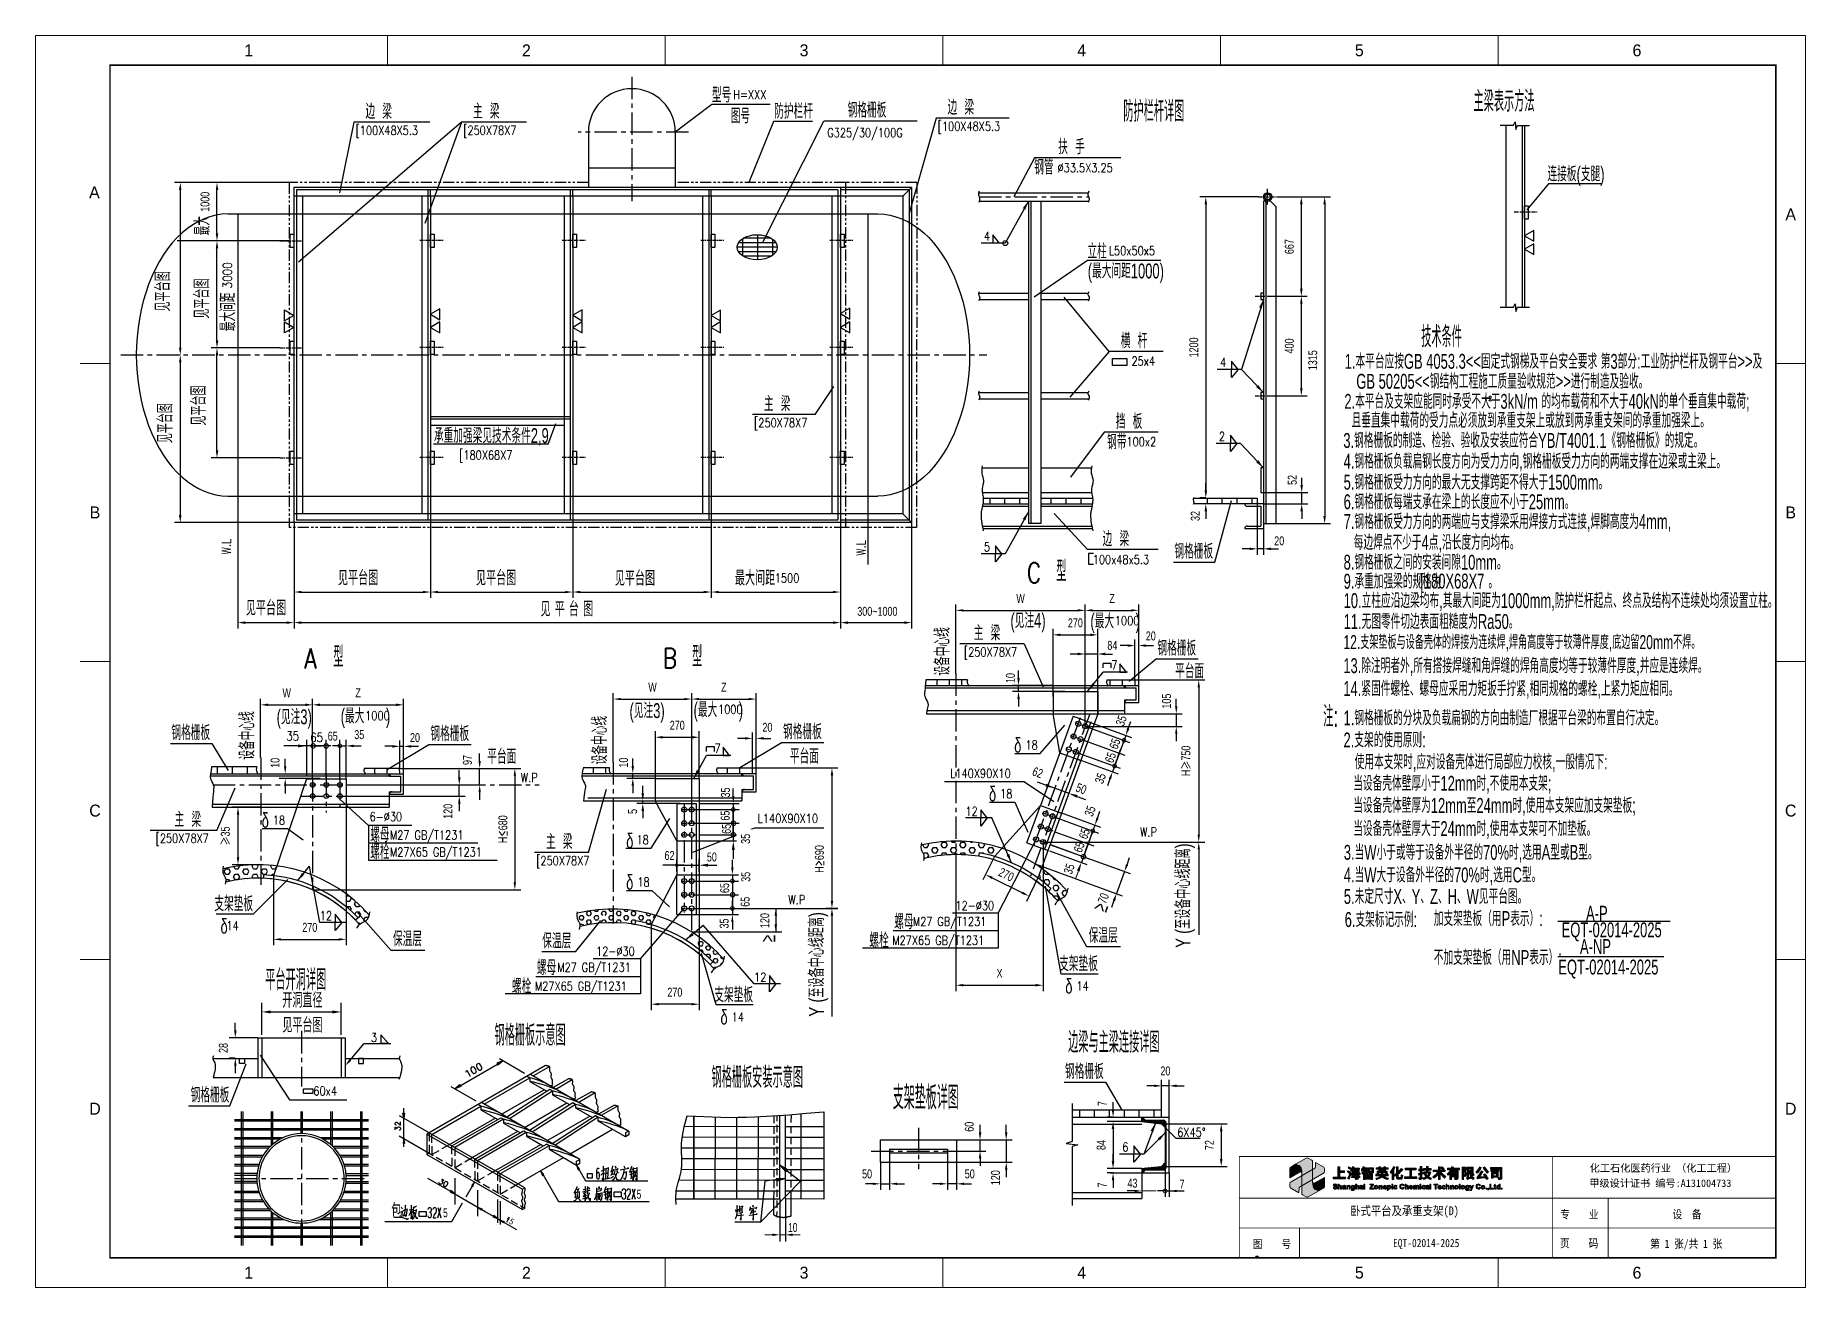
# Model space of a CAD drawing. Extents: x 148 to 221443, y -36682 to 6758.
# Drawn here: x 77107 to 88987, y -23167 to -14767 of the extents above; entities that cross this region are included whole.
import ezdxf
from ezdxf.enums import TextEntityAlignment as Align

# ---------------------------------------------------------------- set-up
doc = ezdxf.new("R2010")
doc.units = 0
doc.header["$LTSCALE"] = 10
doc.header["$MEASUREMENT"] = 0
doc.linetypes.add('CENTERX2', pattern=[4, 2.5, -0.5, 0.5, -0.5])
doc.linetypes.add('PHANTOM', pattern=[2.5, 1.25, -0.25, 0.25, -0.25, 0.25, -0.25])
for name, color, linetype in [('2', 4, 'Continuous'), ('3', 255, 'Continuous'), ('6', 4, 'PHANTOM'), ('9', 6, 'Continuous'), ('CENTER', 1, 'CENTERX2'), ('WHITE', 7, 'Continuous'), ('图层 1', 7, 'Continuous')]:
    doc.layers.add(name, color=color, linetype=linetype)
doc.layers.add('2（细实线）', color=3, linetype='Continuous', lineweight=20)
doc.layers.add('图框层', color=7, linetype='Continuous', lineweight=15)
doc.styles.add('BIG', font='bsfb.shx', dxfattribs={"width": 0.7, "bigfont": 'bsf.shx'})
doc.styles.add('HZ', font='ROMS.SHX', dxfattribs={"width": 0.75, "bigfont": 'GBCBIG.SHX'})
doc.styles.get("Standard").update_dxf_attribs({"font": 'wison_e.shx', "width": 0.75, "bigfont": 'wison_c.shx'})
doc.styles.add('tkhz2', font='')
doc.styles.add('XW', font='ROMANS.shx', dxfattribs={"width": 0.85})
doc.styles.add('ZYEQ', font='bsfb.shx', dxfattribs={"width": 0.7, "bigfont": 'bsf.shx'})
doc.styles.add('公司名', font='simhei.ttf')
doc.styles.get('tkhz2').set_extended_font_data('SimSun')
doc.dimstyles.new('DIM1', dxfattribs={"dimscale": 20, "dimtxt": 3, "dimasz": 2.5, "dimexe": 2, "dimexo": 0, "dimgap": 1, "dimtad": 0, "dimdec": 0, "dimzin": 0, "dimdsep": 46, "dimtxsty": 'Standard', "dimcen": 2, "dimclrd": 3, "dimclre": 3, "dimclrt": 3, "dimadec": 0, "dimazin": 0, "dimtfac": 0.666667, "dimtdec": 0, "dimtofl": 0, "dimtmove": 2, "dimatfit": 1, "dimfxl": 2, "dimtvp": 1.333333, "dimtolj": 1, "dimtzin": 0, "dimarcsym": 0})
doc.dimstyles.new('S-1', dxfattribs={"dimtxt": 3, "dimasz": 2.5, "dimexe": 1.25, "dimexo": 0, "dimgap": 1, "dimtad": 1, "dimdec": 0, "dimdsep": 46, "dimtxsty": 'BIG', "dimcen": 0, "dimclrd": 3, "dimclre": 3, "dimclrt": 3, "dimadec": 0, "dimazin": 2, "dimtfac": 1, "dimtdec": 0, "dimtmove": 2, "dimatfit": 3, "dimfxl": 1.25, "dimarcsym": 1})
pattern_1 = [(0, (59133.666, -28405.184), (0, 36.08439), [20.83333, -41.66667]), (120, (59133.666, -28405.184), (-31.25, -18.042196), [20.83333, -41.66667]), (60, (59154.5, -28405.184), (-31.25, 18.042196), [20.83333, -41.66667])]

msp = doc.modelspace()

# ---------------------------------------------------------------- texts
at = {"layer": '2', "color": 3, "linetype": 'Continuous'}
for s, height, style, width, p in [('型号', 100, 'HZ', 0.65, (81646.6734, -15216.8344)), ('H=XXX', 60, 'XW', 0.8, (81789.8236, -15193.861)), ('边  梁', 100, 'HZ', 0.65, (83228.1949, -15299.1952)), ('防护栏杆详图', 140, 'HZ', 0.65, (84407.709, -15346.2084)), (' 主梁表示方法', 140, 'HZ', 0.65, (86724.034, -15279.0726)), ('边  梁', 100, 'HZ', 0.65, (79321.389, -15327.0286)), ('主  梁', 100, 'HZ', 0.65, (80043.5662, -15326.203)), ('图号', 100, 'HZ', 0.65, (81773.1221, -15357.3528)), ('防护栏杆', 100, 'HZ', 0.65, (82064.8538, -15325.3072)), ('钢格栅板', 100, 'HZ', 0.65, (82557.2723, -15318.3847)), ('[100X48X5.3', 60, 'XW', 0.8, (79254.9479, -15434.5018)), ('[250X78X7', 60, 'XW', 0.8, (79977.1251, -15433.6763)), ('G325/30/100G', 60, 'XW', 0.8, (82420.9312, -15449.3515)), ('[100X48X5.3', 60, 'XW', 0.8, (83161.7538, -15406.6685)), ('扶  手', 100, 'HZ', 0.65, (83970.7432, -15564.4004)), ('钢管', 100, 'HZ', 0.65, (83809.4695, -15700.7707)), ('%%C33.5X3.25', 60, 'XW', 0.8, (83966.227, -15685.5108)), ('连接板(支腿)', 100, 'HZ', 0.65, (87254.2749, -15746.1995)), ('立柱', 100, 'HZ', 0.65, (84166.9347, -16264.431)), ('L50x50x5', 60, 'XW', 0.8, (84310.0848, -16241.4576)), ('(最大间距1000)', 100, 'HZ', 0.65, (84168.9784, -16397.1793)), ('技术条件', 139.99999, 'HZ', 0.65, (86406.8497, -16858.467)), ('横  杆 ', 100, 'HZ', 0.65, (84390.3489, -16865.6736)), ('25x4', 60, 'XW', 0.8, (84462.4223, -16981.6216)), ('1.本平台应按GB 4053.3<<固定式钢梯及平台安全要求 第3部分:工业防护栏杆及钢平台>>及', 100, 'HZ', 0.65, (85893.2323, -17003.5308)), ('GB 50205<<钢结构工程施工质量验收规范>>进行制造及验收。', 100, 'HZ', 0.65, (85971.328, -17137.5735)), ('主  梁', 100, 'HZ', 0.65, (81995.8662, -17288.1976)), ('2.本平台及支架应能同时承受不大于3kN/m 的均布载荷和不大于40kN的单个垂直集中载荷;', 100, 'HZ', 0.65, (85891.1168, -17271.7854)), ('2', 30, 'XW', 0.8, (86858.2279, -17217.4215)), ('[250X78X7', 60, 'XW', 0.8, (81929.4251, -17395.6709)), ('挡  板', 100, 'HZ', 0.65, (84356.8812, -17406.8532)), ('  且垂直集中载荷的受力点必须放到承重支架上或放到两承重支架间的承重加强梁上。', 100, 'HZ', 0.65, (85891.1168, -17399.5793)), ('承重加强梁见技术条件2,9', 100, 'HZ', 0.65, (79781.0539, -17501.63)), ('钢带', 100, 'HZ', 0.65, (84298.9312, -17543.8618)), ('100x2', 60, 'XW', 0.8, (84428.9546, -17522.8013)), ('3.钢格栅板的制造、检验、验收及安装应符合YB/T4001.1《钢格栅板》的规定。', 100, 'HZ', 0.65, (85884.1418, -17534.2877)), ('4.钢格栅板负载扁钢长度方向为受力方向,钢格栅板受力方向的两端支撑在边梁或主梁上。', 100, 'HZ', 0.65, (85886.2053, -17673.6905)), ('5.钢格栅板受力方向的最大无支撑跨距不得大于1500mm。', 100, 'HZ', 0.65, (85886.2053, -17814.2213)), ('6.钢格栅板每端支承在梁上的长度应不小于25mm。', 100, 'HZ', 0.65, (85886.2053, -17945.4129)), ('7.钢格栅板受力方向的两端应与支撑梁采用焊接方式连接,焊脚高度为4mm,', 100, 'HZ', 0.65, (85886.2053, -18078.5413)), ('边  梁', 100, 'HZ', 0.65, (84268.2082, -18194.3719)), ('钢格栅板', 100, 'HZ', 0.65, (84750.4649, -18278.0678)), ('每边焊点不少于4点,沿长度方向均布。', 100, 'HZ', 0.65, (85954.3439, -18217.9807)), ('型', 140, 'HZ', 0.65, (83957.9204, -18430.7657)), ('100x48x5.3', 60, 'XW', 0.8, (84202.1636, -18313.2)), ('8.钢格栅板之间的安装间隙10mm。', 100, 'HZ', 0.65, (85886.2053, -18350.8328)), ('9.承重加强梁的规格为             。', 100, 'HZ', 0.65, (85886.2053, -18479.0082)), ('[180X68X7', 100, 'HZ', 0.65, (86400.4878, -18477.6362)), ('10.立柱应沿边梁均布,其最大间距为1000mm,防护栏杆起点、终点及结构不连续处均须设置立柱。', 100, 'HZ', 0.65, (85886.2053, -18608.6743)), ('11.无图零件切边表面粗糙度为Ra50。', 100, 'HZ', 0.65, (85886.2053, -18748.8537)), ('主  梁', 100, 'HZ', 0.65, (83403.9286, -18825.6292)), ('[250X78X7', 60, 'XW', 0.8, (83337.4875, -18933.1025)), ('钢格栅板', 100, 'HZ', 0.65, (84636.3916, -18927.275)), ('12.支架垫板与设备壳体的焊接为连续焊,焊角高度等于较薄件厚度,底边留20mm不焊。', 93.75, 'HZ', 0.65, (85884.8512, -18883.7721)), ('13.除注明者外,所有搭接焊缝和角焊缝的焊角高度均等于较薄件厚度,并应是连续焊。', 100, 'HZ', 0.65, (85884.1418, -19045.1793)), ('14.紧固件螺栓、螺母应采用力矩扳手拧紧,相同规格的螺栓,上紧力矩应相同。', 100, 'HZ', 0.65, (85884.1418, -19198.8618)), ('注:', 139.99999, 'HZ', 0.65, (85749.1455, -19405.6403)), ('1.钢格栅板的分块及负载扁钢的方向由制造厂根据平台梁的布置自行决定。', 100, 'HZ', 0.65, (85885.684, -19395.6673)), ('钢格栅板', 100, 'HZ', 0.65, (78019.2031, -19494.5903)), ('钢格栅板', 100, 'HZ', 0.65, (79757.3236, -19501.3997)), ('δ', 100, 'HZ', 0.65, (83675.2639, -19578.5036)), ('2.支架的使用原则:', 100, 'HZ', 0.65, (85885.383, -19543.555)), ('使用本支架时,应对设备壳体进行局部应力校核,一般情况下:', 100, 'HZ', 0.65, (85960.7578, -19690.4713)), ('W.P', 60, 'XW', 0.8, (80363.9847, -19775.8772)), ('L140X90X10', 60, 'XW', 0.8, (83246.3258, -19748.1973)), ('δ', 100, 'HZ', 0.65, (83505.9783, -19905.5535)), ('当设备壳体壁厚小于12mm时,不使用本支架;', 100, 'HZ', 0.65, (85951.0078, -19834.1434)), ('当设备壳体壁厚为12mm至24mm时,使用本支架应加支架垫板;', 100, 'HZ', 0.65, (85951.0078, -19982.5779)), ('主  梁', 100, 'HZ', 0.65, (78040.257, -20077.4716)), ('δ', 100, 'HZ', 0.65, (78625.1322, -20082.844)), ('螺母', 100, 'HZ', 0.65, (79353.3699, -20179.5278)), ('6-%%c30', 60, 'XW', 0.8, (79349.2324, -20038.1711)), ('L140X90X10', 60, 'XW', 0.8, (81953.9616, -20049.9181)), ('当设备壳体壁厚大于24mm时,使用本支架可不加垫板。', 100, 'HZ', 0.65, (85951.0078, -20138.0808)), ('[250X78X7', 60, 'XW', 0.8, (77912.6965, -20183.4542)), ('螺栓', 100, 'HZ', 0.65, (79353.3699, -20294.3541)), ('M27 GB/T1231', 60, 'XW', 0.8, (79485.5807, -20161.2923)), ('主  梁', 100, 'HZ', 0.65, (80533.4359, -20225.8537)), ('δ', 100, 'HZ', 0.65, (81071.3922, -20219.6439)), ('W.P', 60, 'XW', 0.8, (84520.0288, -20140.6411)), ('3.当W小于或等于设备外半径的70%%%时,选用A型或B型。', 100, 'HZ', 0.65, (85887.4464, -20297.3986)), ('M27X65 GB/T1231', 60, 'XW', 0.8, (79485.6106, -20275.6759)), ('[250X78X7', 60, 'XW', 0.8, (80466.9948, -20333.327)), ('δ', 100, 'HZ', 0.65, (81070.9555, -20498.1746)), ('18', 60, 'XW', 0.8, (81146.0167, -20476.8356)), ('4.当W大于设备外半径的70%%%时,选用C型。', 100, 'HZ', 0.65, (85887.4464, -20448.9144)), ('支架垫板', 100, 'HZ', 0.65, (78307.5573, -20642.4485)), ('W.P', 60, 'XW', 0.8, (82159.8585, -20594.7552)), ('5.未定尺寸X、Y、Z、H、W见平台图。', 100, 'HZ', 0.65, (85887.4464, -20593.1056)), ('螺母', 100, 'HZ', 0.65, (82870.2264, -20762.9106)), ('M27 GB/T1231', 60, 'XW', 0.8, (82994.9831, -20741.2086)), ('12-%%c30', 60, 'XW', 0.8, (83281.2118, -20634.9703)), ('6.支架标记示例:', 100, 'HZ', 0.65, (85893.3026, -20748.296)), ('加支架垫板（用P表示）:', 100, 'HZ', 0.65, (86491.1736, -20741.6961)), ('A-P', 100, 'HZ', 0.65, (87513.2802, -20705.8673)), ('δ', 100, 'HZ', 0.65, (78348.8277, -20792.5506)), ('14', 60, 'XW', 0.8, (78388.1116, -20768.8264)), ('保温层', 100, 'HZ', 0.65, (79505.8844, -20877.7819)), ('保温层', 100, 'HZ', 0.65, (80508.0193, -20891.4926)), ('螺栓', 100, 'HZ', 0.65, (82703.2915, -20888.2312)), ('保温层', 100, 'HZ', 0.65, (84175.1038, -20854.6084)), ('EQT-02014-2025', 100, 'HZ', 0.65, (87349.2797, -20817.2009)), ('12-%%c30', 60, 'XW', 0.8, (80869.3292, -20940.7463)), ('M27X65 GB/T1231', 60, 'XW', 0.8, (82856.9896, -20867.9427)), ('不加支架垫板（用NP表示）:', 100, 'HZ', 0.65, (86491.1736, -21002.668)), ('A-NP', 100, 'HZ', 0.65, (87472.5888, -20929.0232)), ('螺母', 100, 'HZ', 0.65, (80471.7603, -21070.1772)), ('M27 GB/T1231', 60, 'XW', 0.8, (80608.4426, -21048.4752)), ('支架垫板', 100, 'HZ', 0.65, (83977.0097, -21044.9759)), ('EQT-02014-2025', 100, 'HZ', 0.65, (87327.0662, -21066.7476)), ('螺栓', 100, 'HZ', 0.65, (80304.8253, -21195.4978)), ('M27X65 GB/T1231', 60, 'XW', 0.8, (80458.5234, -21175.2093)), ('支架垫板', 100, 'HZ', 0.65, (81662.6441, -21252.6645)), ('δ', 100, 'HZ', 0.65, (84018.28, -21195.078)), ('14', 60, 'XW', 0.8, (84093.3412, -21173.739)), ('δ', 100, 'HZ', 0.65, (81703.9145, -21402.7666)), ('14', 60, 'XW', 0.8, (81778.9757, -21381.4276)), ('3', 59.2533, 'XW', 0.8, (79357.9166, -21519.5344)), ('钢格栅板示意图', 140, 'HZ', 0.65, (80187.5551, -21544.216)), ('边梁与主梁连接详图', 140, 'HZ', 0.65, (84037.1313, -21591.3393)), ('钢格栅板安装示意图', 140, 'HZ', 0.65, (81644.1319, -21827.1222)), ('钢格栅板', 100, 'HZ', 0.65, (84015.911, -21767.1467)), ('钢格栅板', 100, 'HZ', 0.65, (78148.1317, -21925.4314)), ('60x4', 60, 'XW', 0.8, (78971.8241, -21877.6384))]:
    msp.add_text(s, height=height, dxfattribs=dict(at, style=style, width=width)).set_placement(p)
at = {"layer": '2', "color": 3, "linetype": 'Continuous', "style": 'HZ', "width": 0.65}
for s, p in [('最大', (78276.9802, -16108.4227)), ('最大间距', (78448.5919, -16751.4432))]:
    msp.add_text(s, height=100, rotation=90, dxfattribs=at).set_placement(p)
at = {"layer": '2', "color": 3, "linetype": 'Continuous', "style": 'XW', "width": 0.8}
for s, height, p in [('4', 60, (83512.7042, -16113.667)), ('4', 60, (85097.9125, -16960.5968)), ('5', 60, (83512.7042, -18198.2129)), ('C', 133.3333, (83856.0714, -18372.3502)), ('7', 60, (84368.5489, -18990.8772)), ('7', 60, (81704.9009, -19550.2802)), ('12', 60, (83430.4315, -19972.2516)), ('12', 60, (79097.92, -20672.9833)), ('12', 60, (82012.0553, -21084.5478)), ('6X45%%D', 60, (84958.7088, -22125.6127)), ('6', 60, (84442.0543, -22224.2747))]:
    msp.add_text(s, height=height, dxfattribs=at).set_placement(p, align=Align.MIDDLE_RIGHT)
at = {"layer": '2', "style": 'XW', "width": 0.8}
msp.add_text('2', height=60, dxfattribs=at).set_placement((85090.1247, -17456.9756), align=Align.MIDDLE_RIGHT)
at = {"layer": '2', "color": 3}
for s, height, style, width, p in [('[180X68X7', 60, 'XW', 0.8, (79950.159, -17612.3742)), ('1500', 60, 'XW', 0.8, (82068.9274, -18437.667)), ('(见注4)', 100, 'HZ', 0.65, (83650.1509, -18742.2894)), ('(最大      )', 100, 'HZ', 0.65, (84186.7108, -18745.2464)), ('1000', 60, 'XW', 0.8, (84350.9845, -18723.0361)), ('平台面', 100, 'HZ', 0.65, (84755.276, -19080.9882)), ('(见注3)', 100, 'HZ', 0.65, (81093.6767, -19346.5056)), ('(最大      )', 100, 'HZ', 0.65, (81523.5582, -19340.5182)), ('(见注3)', 100, 'HZ', 0.65, (78725.5569, -19388.34)), ('(最大      )', 100, 'HZ', 0.65, (79155.4385, -19382.3527)), ('1000', 60, 'XW', 0.8, (79319.7122, -19360.1424)), ('1000', 60, 'XW', 0.8, (81687.8319, -19318.3079)), ('平台面', 100, 'HZ', 0.65, (80138.731, -19654.2419)), ('平台面', 100, 'HZ', 0.65, (82170.0224, -19651.9378)), ('18', 60, 'XW', 0.8, (83750.3251, -19557.1646)), ('18', 60, 'XW', 0.8, (78700.1934, -20061.505)), ('18', 60, 'XW', 0.8, (81140.9367, -20192.7927))]:
    msp.add_text(s, height=height, dxfattribs=dict(at, style=style, width=width)).set_placement(p)
for s, height, rotation, style, width, p in [('W.L', 60, 90, 'XW', 0.8, (78417.5343, -18249.1288)), ('设备中心线', 100, 90, 'HZ', 0.65, (83242.6711, -19061.684)), ('设备中心线', 100, 90, 'HZ', 0.65, (78576.8843, -19625.2737)), ('设备中心线', 100, 90, 'HZ', 0.65, (80943.2932, -19656.9558)), ('≥', 100, 70, 'HZ', 0.65, (84291.6591, -20654.333)), ('≥', 100, 90, 'HZ', 0.65, (82072.3665, -20850.0482))]:
    msp.add_text(s, height=height, rotation=rotation, dxfattribs=dict(at, style=style, width=width)).set_placement(p)
at = {"layer": '2', "style": 'XW', "width": 0.8}
msp.add_text('W.L', height=60, rotation=90, dxfattribs=at).set_placement((82677.6894, -18257.8185))
at = {"layer": '2', "linetype": 'Continuous', "style": 'XW', "width": 0.8}
for s, p in [('A', (78992.8287, -18947.4816)), ('B', (81411.8742, -18945.1775))]:
    msp.add_text(s, height=133.3333, dxfattribs=at).set_placement(p, align=Align.MIDDLE_RIGHT)
at = {"layer": '2', "linetype": 'Continuous', "style": 'HZ', "width": 0.65}
for p in [(79105.7569, -19005.8972), (81513.7232, -19003.5931)]:
    msp.add_text('型', height=140, dxfattribs=at).set_placement(p)
at = {"layer": '2'}
for s, height, style, width, p in [('钢格栅板', 100, 'HZ', 0.65, (82124.0849, -19488.3335)), ('18', 60, 'XW', 0.8, (83581.0394, -19884.2145))]:
    msp.add_text(s, height=height, dxfattribs=dict(at, style=style, width=width)).set_placement(p)
at = {"layer": '2', "color": 3, "linetype": 'Continuous', "width": 0.75}
msp.add_text('62', height=60, rotation=340, dxfattribs=at).set_placement((83791.3286, -19728.7985))
at = {"layer": '2', "color": 3, "linetype": 'Continuous', "style": 'HZ', "width": 0.65}
for s, height, p in [('平台开洞详图', 140, (78853.4059, -21094.8464)), ('支架垫板详图', 157.5, (83081.7853, -21884.0863))]:
    msp.add_text(s, height=height, dxfattribs=at).set_placement(p, align=Align.MIDDLE)
at = {"layer": '2', "color": 3, "insert": (78394.9632, -16376.3479), "char_height": 60, "attachment_point": 5, "rotation": 90, "style": 'XW'}
msp.add_mtext('\\A1;3000', dxfattribs=at)
at = {"layer": '2', "char_height": 60, "attachment_point": 5, "style": 'XW'}
for s, insert in [('\\A1;35', (78832.977, -19466.9111)), ('65', (78993.9489, -19476.4863))]:
    msp.add_mtext(s, dxfattribs=dict(at, insert=insert))
at = {"layer": '2', "color": 3, "char_height": 60, "attachment_point": 5, "rotation": 70}
for insert in [(84321.7488, -19611.5028), (84146.678, -20122.5576)]:
    msp.add_mtext('65', dxfattribs=dict(at, insert=insert))
at = {"layer": '2', "color": 3, "linetype": 'Continuous', "char_height": 60, "attachment_point": 5}
for s, insert in [('62', (81362.2994, -20269.066)), ('50', (81646.3409, -20278.8526))]:
    msp.add_mtext(s, dxfattribs=dict(at, insert=insert))
at = {"layer": '2', "insert": (81732.6234, -20486.7951), "char_height": 60, "attachment_point": 5, "rotation": 90}
msp.add_mtext('65', dxfattribs=at)
at = {"layer": '2', "color": 3, "linetype": 'Continuous', "insert": (78898.4199, -21322.7548), "char_height": 100, "attachment_point": 5, "style": 'HZ'}
msp.add_mtext('开洞直径\\P见平台图', dxfattribs=at)
at = {"layer": '3', "color": 3, "linetype": 'Continuous', "width": 0.75}
msp.add_text('50', height=60, rotation=340, dxfattribs=at).set_placement((84083.9302, -19836.876))
at = {"layer": '图框层', "ltscale": 10, "style": '公司名'}
for s, p in [('化工石化医药行业 （化工工程）', (87537.7607, -22390.3896)), ('甲级设计证书 编号:A131004733', (87534.7153, -22491.8665))]:
    msp.add_text(s, height=50, dxfattribs=at).set_placement(p)
at = {"layer": '图框层', "style": 'tkhz2', "width": 0.85}
for s, p in [('专    业', (87468.3367, -22703.4)), ('设  备', (88191.0421, -22703.4)), ('图    号', (85405.1695, -22902.0288)), ('EQT-02014-2025', (86440.2823, -22895.5737)), ('页    码', (87466.8977, -22897.9169)), ('第 1 张/共 1 张', (88185.1623, -22900.8587))]:
    msp.add_text(s, height=55, dxfattribs=at).set_placement(p, align=Align.CENTER)
msp.add_attdef('卧式平台及承重支架(D)', text='', height=60, dxfattribs=at).set_placement((86294.9635, -22681.6952), align=Align.CENTER)

# ---------------------------------------------------------------- blocks, each defined once
blk = doc.blocks.new('*D1142')
at = {"layer": '2', "color": 3, "linetype": 'Continuous', "lineweight": -2}
for p, q in [((78808, -15754), (78039, -15754)), ((78079, -15804), (78079, -16861)), ((78079, -16911), (78039, -16911))]:
    blk.add_line(p, q, dxfattribs=at)
at = {"layer": '2', "color": 3}
for points in [[(78087, -15804), (78070, -15804), (78079, -15754)], [(78070, -16861), (78087, -16861), (78079, -16911)]]:
    blk.add_solid(points, dxfattribs=at)
at = {"layer": 'Defpoints', "color": 0}
for p in [(78808, -15754), (78079, -16911), (78079, -16911)]:
    blk.add_point(p, dxfattribs=at)
at = {"layer": '2', "color": 3, "insert": (77961, -16484), "char_height": 100, "attachment_point": 5, "rotation": 90, "style": 'HZ'}
blk.add_mtext('\\A1;见平台图', dxfattribs=at)
blk = doc.blocks.new('*D1143')
at = {"layer": '2', "color": 3, "lineweight": -2}
for p, q in [((78079, -16911), (78039, -16911)), ((78079, -16961), (78079, -17985)), ((78842, -18035), (78039, -18035))]:
    blk.add_line(p, q, dxfattribs=at)
at = {"layer": '2', "color": 3}
for points in [[(78087, -16961), (78070, -16961), (78079, -16911)], [(78070, -17985), (78087, -17985), (78079, -18035)]]:
    blk.add_solid(points, dxfattribs=at)
at = {"layer": 'Defpoints', "color": 0}
for p in [(78079, -16911), (78079, -18035), (78842, -18035)]:
    blk.add_point(p, dxfattribs=at)
at = {"layer": '2', "color": 3, "insert": (77977, -17368), "char_height": 100, "attachment_point": 5, "rotation": 90, "style": 'HZ'}
blk.add_mtext('\\A1;见平台图', dxfattribs=at)
blk = doc.blocks.new('*D1144')
at = {"layer": '2', "color": 3, "lineweight": -2}
for p, q in [((78746, -16863), (78285, -16863)), ((78325, -17551), (78325, -16913)), ((78746, -17601), (78285, -17601))]:
    blk.add_line(p, q, dxfattribs=at)
at = {"layer": '2', "color": 3}
for points in [[(78334, -16913), (78317, -16913), (78325, -16863)], [(78317, -17551), (78334, -17551), (78325, -17601)]]:
    blk.add_solid(points, dxfattribs=at)
at = {"layer": 'Defpoints', "color": 0}
for p in [(78325, -16863), (78746, -16863), (78746, -17601)]:
    blk.add_point(p, dxfattribs=at)
at = {"layer": '2', "color": 3, "insert": (78202, -17250), "char_height": 100, "attachment_point": 5, "rotation": 90, "style": 'HZ'}
blk.add_mtext('\\A1;见平台图', dxfattribs=at)
blk = doc.blocks.new('*D1145')
at = {"layer": '2', "color": 3, "linetype": 'Continuous', "lineweight": -2}
for p, q in [((78746, -16145), (78285, -16145)), ((78325, -16813), (78325, -16195)), ((78746, -16863), (78285, -16863))]:
    blk.add_line(p, q, dxfattribs=at)
at = {"layer": '2', "color": 3}
for points in [[(78334, -16195), (78317, -16195), (78325, -16145)], [(78317, -16813), (78334, -16813), (78325, -16863)]]:
    blk.add_solid(points, dxfattribs=at)
at = {"layer": 'Defpoints', "color": 0}
for p in [(78325, -16145), (78746, -16145), (78746, -16863)]:
    blk.add_point(p, dxfattribs=at)
at = {"layer": '2', "color": 3, "insert": (78223, -16532), "char_height": 100, "attachment_point": 5, "rotation": 90, "style": 'HZ'}
blk.add_mtext('\\A1;见平台图', dxfattribs=at)
blk = doc.blocks.new('*D1146')
at = {"layer": '2', "color": 3, "linetype": 'Continuous', "lineweight": -2}
for p, q in [((78808, -15754), (78285, -15754)), ((78325, -16095), (78325, -15804)), ((78808, -16145), (78285, -16145))]:
    blk.add_line(p, q, dxfattribs=at)
at = {"layer": '2', "color": 3}
for points in [[(78334, -15804), (78317, -15804), (78325, -15754)], [(78317, -16095), (78334, -16095), (78325, -16145)]]:
    blk.add_solid(points, dxfattribs=at)
at = {"layer": 'Defpoints', "color": 0}
for p in [(78325, -15754), (78808, -15754), (78808, -16145)]:
    blk.add_point(p, dxfattribs=at)
at = {"layer": '2', "color": 3, "insert": (78245, -15883), "char_height": 60, "attachment_point": 5, "rotation": 90}
blk.add_mtext('\\A1;1000', dxfattribs=at)
blk = doc.blocks.new('*D1147')
at = {"layer": '2', "color": 3, "lineweight": -2}
for p, q in [((78842, -18035), (78842, -18541)), ((79758, -18018), (79758, -18541)), ((78892, -18501), (79708, -18501))]:
    blk.add_line(p, q, dxfattribs=at)
at = {"layer": '2', "color": 3}
for points in [[(78892, -18493), (78892, -18509), (78842, -18501)], [(79708, -18509), (79708, -18493), (79758, -18501)]]:
    blk.add_solid(points, dxfattribs=at)
at = {"layer": 'Defpoints', "color": 0}
for p in [(78842, -18035), (79758, -18018), (79758, -18501)]:
    blk.add_point(p, dxfattribs=at)
at = {"layer": '2', "color": 3, "insert": (79272, -18406), "char_height": 100, "attachment_point": 5, "style": 'HZ'}
blk.add_mtext('\\A1;见平台图', dxfattribs=at)
blk = doc.blocks.new('*D1148')
at = {"layer": '2', "color": 3, "lineweight": -2}
for p, q in [((79758, -18018), (79758, -18541)), ((80713, -18018), (80713, -18541)), ((79808, -18501), (80663, -18501))]:
    blk.add_line(p, q, dxfattribs=at)
at = {"layer": '2', "color": 3}
for points in [[(79808, -18493), (79808, -18509), (79758, -18501)], [(80663, -18509), (80663, -18493), (80713, -18501)]]:
    blk.add_solid(points, dxfattribs=at)
at = {"layer": 'Defpoints', "color": 0}
for p in [(79758, -18018), (80713, -18018), (80713, -18501)]:
    blk.add_point(p, dxfattribs=at)
at = {"layer": '2', "color": 3, "insert": (80198, -18407), "char_height": 100, "attachment_point": 5, "style": 'HZ'}
blk.add_mtext('\\A1;见平台图', dxfattribs=at)
blk = doc.blocks.new('*D1149')
at = {"layer": '2', "color": 3, "lineweight": -2}
for p, q in [((80713, -18018), (80713, -18541)), ((81642, -18018), (81642, -18541)), ((80763, -18501), (81592, -18501))]:
    blk.add_line(p, q, dxfattribs=at)
at = {"layer": '2', "color": 3}
for points in [[(80763, -18493), (80763, -18509), (80713, -18501)], [(81592, -18509), (81592, -18493), (81642, -18501)]]:
    blk.add_solid(points, dxfattribs=at)
at = {"layer": 'Defpoints', "color": 0}
for p in [(80713, -18018), (81642, -18018), (81642, -18501)]:
    blk.add_point(p, dxfattribs=at)
at = {"layer": '2', "color": 3, "insert": (81130, -18409), "char_height": 100, "attachment_point": 5, "style": 'HZ'}
blk.add_mtext('\\A1;见平台图', dxfattribs=at)
blk = doc.blocks.new('*D1150')
at = {"layer": '2', "color": 3, "lineweight": -2}
for p, q in [((81642, -18018), (81642, -18541)), ((82509, -18035), (82509, -18541)), ((81692, -18501), (82459, -18501))]:
    blk.add_line(p, q, dxfattribs=at)
at = {"layer": '2', "color": 3}
for points in [[(81692, -18493), (81692, -18509), (81642, -18501)], [(82459, -18509), (82459, -18493), (82509, -18501)]]:
    blk.add_solid(points, dxfattribs=at)
at = {"layer": 'Defpoints', "color": 0}
for p in [(81642, -18018), (82509, -18035), (82509, -18501)]:
    blk.add_point(p, dxfattribs=at)
at = {"layer": '2', "color": 3, "insert": (81936, -18407), "char_height": 100, "attachment_point": 5, "style": 'HZ'}
blk.add_mtext('\\A1;最大间距', dxfattribs=at)
blk = doc.blocks.new('*D1151')
at = {"layer": '2', "color": 3, "lineweight": -2}
for p, q in [((82509, -18035), (82509, -18746)), ((82987, -18035), (82987, -18746)), ((82559, -18706), (82937, -18706))]:
    blk.add_line(p, q, dxfattribs=at)
at = {"layer": '2', "color": 3}
for points in [[(82559, -18698), (82559, -18715), (82509, -18706)], [(82937, -18715), (82937, -18698), (82987, -18706)]]:
    blk.add_solid(points, dxfattribs=at)
at = {"layer": 'Defpoints', "color": 0}
for p in [(82509, -18035), (82987, -18035), (82987, -18706)]:
    blk.add_point(p, dxfattribs=at)
at = {"layer": '2', "color": 3, "insert": (82757, -18631), "char_height": 60, "attachment_point": 5}
blk.add_mtext('\\A1;300~1000', dxfattribs=at)
blk = doc.blocks.new('*D1152')
at = {"layer": '2', "color": 3, "lineweight": -2}
for p, q in [((78842, -18035), (78842, -18746)), ((82509, -18035), (82509, -18746)), ((78892, -18706), (82459, -18706))]:
    blk.add_line(p, q, dxfattribs=at)
at = {"layer": '2', "color": 3}
for points in [[(78892, -18698), (78892, -18715), (78842, -18706)], [(82459, -18715), (82459, -18698), (82509, -18706)]]:
    blk.add_solid(points, dxfattribs=at)
at = {"layer": 'Defpoints', "color": 0}
for p in [(78842, -18035), (82509, -18035), (82509, -18706)]:
    blk.add_point(p, dxfattribs=at)
at = {"layer": '2', "color": 3, "insert": (80673, -18615), "char_height": 100, "attachment_point": 5, "style": 'HZ'}
blk.add_mtext('\\A1;见 平 台 图', dxfattribs=at)
blk = doc.blocks.new('*D1153')
at = {"layer": '2', "color": 3, "lineweight": -2}
for p, q in [((78842, -18035), (78842, -18746)), ((78465, -18307), (78465, -18746)), ((78515, -18706), (78792, -18706))]:
    blk.add_line(p, q, dxfattribs=at)
at = {"layer": '2', "color": 3}
for points in [[(78515, -18698), (78515, -18715), (78465, -18706)], [(78792, -18715), (78792, -18698), (78842, -18706)]]:
    blk.add_solid(points, dxfattribs=at)
at = {"layer": 'Defpoints', "color": 0}
for p in [(78842, -18035), (78465, -18307), (78842, -18706)]:
    blk.add_point(p, dxfattribs=at)
at = {"layer": '2', "color": 3, "insert": (78654, -18608), "char_height": 100, "attachment_point": 5, "style": 'HZ'}
blk.add_mtext('\\A1;见平台图', dxfattribs=at)
blk = doc.blocks.new('*D1154')
at = {"layer": '2', "color": 3, "linetype": 'Continuous', "lineweight": -2}
for p, q in [((78599, -21491), (78408, -21491)), ((78448, -21441), (78448, -21391)), ((78448, -21629), (78408, -21629)), ((78448, -21679), (78448, -21729))]:
    blk.add_line(p, q, dxfattribs=at)
at = {"layer": '2', "color": 3}
for points in [[(78440, -21441), (78457, -21441), (78448, -21491)], [(78457, -21679), (78440, -21679), (78448, -21629)]]:
    blk.add_solid(points, dxfattribs=at)
at = {"layer": 'Defpoints', "color": 0}
for p in [(78599, -21491), (78448, -21629), (78448, -21629)]:
    blk.add_point(p, dxfattribs=at)
at = {"layer": '2', "color": 3, "insert": (78368, -21560), "char_height": 60, "attachment_point": 5, "rotation": 90}
blk.add_mtext('\\A1;28', dxfattribs=at)
blk = doc.blocks.new('*D1155')
at = {"layer": '2', "color": 3, "lineweight": -2}
for p, q in [((78743, -19720), (78823, -19720)), ((78783, -19670), (78783, -19620)), ((79017, -19753), (78743, -19753)), ((78783, -19803), (78783, -19853))]:
    blk.add_line(p, q, dxfattribs=at)
at = {"layer": '2', "color": 3}
for points in [[(78775, -19670), (78791, -19670), (78783, -19720)], [(78791, -19803), (78775, -19803), (78783, -19753)]]:
    blk.add_solid(points, dxfattribs=at)
at = {"layer": 'Defpoints', "color": 0}
for p in [(78743, -19720), (78783, -19720), (79017, -19753)]:
    blk.add_point(p, dxfattribs=at)
at = {"layer": '2', "color": 3, "insert": (78715, -19647), "char_height": 60, "attachment_point": 5, "rotation": 90}
blk.add_mtext('\\A1;10', dxfattribs=at)
blk = doc.blocks.new('*D1156')
at = {"layer": '2', "color": 3, "lineweight": -2}
for p, q in [((79058, -19748), (79058, -19493)), ((79150, -19748), (79150, -19493))]:
    blk.add_line(p, q, dxfattribs=at)
at = {"layer": 'Defpoints', "color": 0}
for p in [(79150, -19533), (79058, -19748), (79150, -19748)]:
    blk.add_point(p, dxfattribs=at)
at = {"layer": '2', "color": 3, "insert": (79102, -19468), "char_height": 60, "attachment_point": 5}
blk.add_mtext('\\A1;65', dxfattribs=at)
blk = doc.blocks.new('_None')
blk = doc.blocks.new('_DotSmall')
at = {"layer": 'WHITE', "color": 0, "const_width": 0.5}
blk.add_lwpolyline([(-0.0625, 0, 1), (0.0625, 0, 1)], format="xyb", close=True, dxfattribs=at)
blk = doc.blocks.new('*D1157')
at = {"layer": '2', "color": 3, "lineweight": -2}
for p, q in [((79150, -19533), (79100, -19533)), ((79150, -19753), (79150, -19493)), ((79192, -19753), (79192, -19493)), ((79242, -19533), (79292, -19533))]:
    blk.add_line(p, q, dxfattribs=at)
at = {"layer": '2', "color": 3}
blk.add_solid([(79242, -19525), (79242, -19542), (79192, -19533)], dxfattribs=at)
at = {"layer": 'Defpoints', "color": 0}
for p in [(79192, -19533), (79150, -19753), (79192, -19753)]:
    blk.add_point(p, dxfattribs=at)
at = {"layer": '2', "color": 3, "lineweight": -2, "xscale": 50, "yscale": 50, "zscale": 50}
blk.add_blockref('_DotSmall', (79150, -19533), dxfattribs=at)
at = {"layer": '2', "color": 3, "insert": (79280, -19458), "char_height": 60, "attachment_point": 5}
blk.add_mtext('\\A1;35', dxfattribs=at)
blk = doc.blocks.new('*D1158')
at = {"layer": '2', "color": 3, "lineweight": -2}
for p, q in [((78618, -19611), (78618, -19218)), ((78967, -19757), (78967, -19218)), ((78668, -19258), (78917, -19258))]:
    blk.add_line(p, q, dxfattribs=at)
at = {"layer": '2', "color": 3}
for points in [[(78668, -19249), (78668, -19266), (78618, -19258)], [(78917, -19266), (78917, -19249), (78967, -19258)]]:
    blk.add_solid(points, dxfattribs=at)
at = {"layer": 'Defpoints', "color": 0}
for p in [(78967, -19258), (78618, -19611), (78967, -19757)]:
    blk.add_point(p, dxfattribs=at)
at = {"layer": '2', "color": 3, "insert": (78793, -19178), "char_height": 60, "attachment_point": 5}
blk.add_mtext('\\A1;W', dxfattribs=at)
blk = doc.blocks.new('*D1159')
at = {"layer": '2', "color": 3, "lineweight": -2}
for p, q in [((78967, -19757), (78967, -19218)), ((79577, -19720), (79577, -19218)), ((79017, -19258), (79527, -19258))]:
    blk.add_line(p, q, dxfattribs=at)
at = {"layer": '2', "color": 3}
for points in [[(79017, -19249), (79017, -19266), (78967, -19258)], [(79527, -19266), (79527, -19249), (79577, -19258)]]:
    blk.add_solid(points, dxfattribs=at)
at = {"layer": 'Defpoints', "color": 0}
for p in [(79577, -19258), (79577, -19720), (78967, -19757)]:
    blk.add_point(p, dxfattribs=at)
at = {"layer": '2', "color": 3, "insert": (79272, -19178), "char_height": 60, "attachment_point": 5}
blk.add_mtext('\\A1;Z', dxfattribs=at)
blk = doc.blocks.new('*D1160')
at = {"layer": '2', "color": 3, "lineweight": -2}
for p, q in [((80088, -19634), (80088, -19584)), ((79551, -19684), (80128, -19684)), ((80088, -19795), (80128, -19795)), ((80088, -19845), (80088, -19895))]:
    blk.add_line(p, q, dxfattribs=at)
at = {"layer": '2', "color": 3}
for points in [[(80080, -19634), (80096, -19634), (80088, -19684)], [(80096, -19845), (80080, -19845), (80088, -19795)]]:
    blk.add_solid(points, dxfattribs=at)
at = {"layer": 'Defpoints', "color": 0}
for p in [(79551, -19684), (80088, -19795), (80088, -19795)]:
    blk.add_point(p, dxfattribs=at)
at = {"layer": '2', "color": 3, "insert": (80006, -19628), "char_height": 60, "attachment_point": 5, "rotation": 90}
blk.add_mtext('\\A1;97', dxfattribs=at)
blk = doc.blocks.new('*D1161')
at = {"layer": '2', "color": 3, "linetype": 'Continuous', "lineweight": -2}
for p, q in [((79552, -19684), (80364, -19684)), ((80324, -19734), (80324, -20449)), ((78967, -20499), (80364, -20499))]:
    blk.add_line(p, q, dxfattribs=at)
at = {"layer": '2', "color": 3}
for points in [[(80332, -19734), (80316, -19734), (80324, -19684)], [(80316, -20449), (80332, -20449), (80324, -20499)]]:
    blk.add_solid(points, dxfattribs=at)
at = {"layer": 'Defpoints', "color": 0}
for p in [(79552, -19684), (78967, -20499), (80324, -20499)]:
    blk.add_point(p, dxfattribs=at)
at = {"layer": '2', "color": 3, "insert": (80244, -20092), "char_height": 60, "attachment_point": 5, "rotation": 90}
blk.add_mtext('\\A1;H{\\fRomanS|b0|i0|c134|p2;≤}680', dxfattribs=at)
blk = doc.blocks.new('*D1162')
at = {"layer": '2', "color": 3, "lineweight": -2}
for p, q in [((80971, -19718), (81156, -19718)), ((81116, -19668), (81116, -19618)), ((81267, -19751), (81076, -19751)), ((81116, -19801), (81116, -19851))]:
    blk.add_line(p, q, dxfattribs=at)
at = {"layer": '2', "color": 3}
for points in [[(81107, -19668), (81124, -19668), (81116, -19718)], [(81124, -19801), (81107, -19801), (81116, -19751)]]:
    blk.add_solid(points, dxfattribs=at)
at = {"layer": 'Defpoints', "color": 0}
for p in [(80971, -19718), (81116, -19718), (81267, -19751)]:
    blk.add_point(p, dxfattribs=at)
at = {"layer": '2', "color": 3, "insert": (81054, -19645), "char_height": 60, "attachment_point": 5, "rotation": 90}
blk.add_mtext('\\A1;10', dxfattribs=at)
blk = doc.blocks.new('*D1163')
at = {"layer": '2', "color": 3, "lineweight": -2}
for p, q in [((81267, -19751), (81267, -19435)), ((81317, -19475), (81511, -19475)), ((81561, -19751), (81561, -19435))]:
    blk.add_line(p, q, dxfattribs=at)
at = {"layer": '2', "color": 3}
for points in [[(81317, -19467), (81317, -19484), (81267, -19475)], [(81511, -19484), (81511, -19467), (81561, -19475)]]:
    blk.add_solid(points, dxfattribs=at)
at = {"layer": 'Defpoints', "color": 0}
for p in [(81561, -19475), (81267, -19751), (81561, -19751)]:
    blk.add_point(p, dxfattribs=at)
at = {"layer": '2', "color": 3, "insert": (81414, -19395), "char_height": 60, "attachment_point": 5}
blk.add_mtext('\\A1;270', dxfattribs=at)
blk = doc.blocks.new('*D1164')
at = {"layer": '2', "color": 3, "lineweight": -2}
for p, q in [((80985, -19643), (80985, -19179)), ((81035, -19219), (81461, -19219)), ((81511, -19902), (81511, -19179))]:
    blk.add_line(p, q, dxfattribs=at)
at = {"layer": '2', "color": 3}
for points in [[(81035, -19211), (81035, -19227), (80985, -19219)], [(81461, -19227), (81461, -19211), (81511, -19219)]]:
    blk.add_solid(points, dxfattribs=at)
at = {"layer": 'Defpoints', "color": 0}
for p in [(81511, -19219), (80985, -19643), (81511, -19902)]:
    blk.add_point(p, dxfattribs=at)
at = {"layer": '2', "color": 3, "insert": (81248, -19139), "char_height": 60, "attachment_point": 5}
blk.add_mtext('\\A1;W', dxfattribs=at)
blk = doc.blocks.new('*D1165')
at = {"layer": '2', "color": 3, "lineweight": -2}
for p, q in [((81511, -19902), (81511, -19179)), ((81561, -19219), (81893, -19219)), ((81943, -19752), (81943, -19179))]:
    blk.add_line(p, q, dxfattribs=at)
at = {"layer": '2', "color": 3}
for points in [[(81561, -19211), (81561, -19227), (81511, -19219)], [(81893, -19227), (81893, -19211), (81943, -19219)]]:
    blk.add_solid(points, dxfattribs=at)
at = {"layer": 'Defpoints', "color": 0}
for p in [(81943, -19219), (81943, -19752), (81511, -19902)]:
    blk.add_point(p, dxfattribs=at)
at = {"layer": '2', "color": 3, "insert": (81727, -19139), "char_height": 60, "attachment_point": 5}
blk.add_mtext('\\A1;Z', dxfattribs=at)
blk = doc.blocks.new('*D1166')
at = {"layer": '2', "color": 3, "lineweight": -2}
for p, q in [((81183, -19852), (81183, -19802)), ((81073, -19902), (81223, -19902)), ((81433, -19919), (81143, -19919)), ((81183, -19969), (81183, -20019))]:
    blk.add_line(p, q, dxfattribs=at)
at = {"layer": '2', "color": 3}
for points in [[(81174, -19852), (81191, -19852), (81183, -19902)], [(81191, -19969), (81174, -19969), (81183, -19919)]]:
    blk.add_solid(points, dxfattribs=at)
at = {"layer": 'Defpoints', "color": 0}
for p in [(81073, -19902), (81183, -19902), (81433, -19919)]:
    blk.add_point(p, dxfattribs=at)
at = {"layer": '2', "color": 3, "insert": (81115, -19973), "char_height": 60, "attachment_point": 5, "rotation": 90}
blk.add_mtext('\\A1;5', dxfattribs=at)
blk = doc.blocks.new('*D1167')
at = {"layer": '2', "color": 3, "lineweight": -2}
for p, q in [((81790, -19869), (81790, -19819)), ((81558, -19919), (81830, -19919)), ((81547, -19960), (81830, -19960)), ((81790, -19960), (81790, -20010))]:
    blk.add_line(p, q, dxfattribs=at)
at = {"layer": '2', "color": 3}
blk.add_solid([(81782, -19869), (81798, -19869), (81790, -19919)], dxfattribs=at)
at = {"layer": 'Defpoints', "color": 0}
for p in [(81558, -19919), (81547, -19960), (81790, -19960)]:
    blk.add_point(p, dxfattribs=at)
at = {"layer": '2', "color": 3, "lineweight": -2, "xscale": 50, "yscale": 50, "zscale": 50, "rotation": 90}
blk.add_blockref('_DotSmall', (81790, -19960), dxfattribs=at)
at = {"layer": '2', "color": 3, "insert": (81738, -19846), "char_height": 60, "attachment_point": 5, "rotation": 90}
blk.add_mtext('\\A1;35', dxfattribs=at)
blk = doc.blocks.new('*D1168')
at = {"layer": '2', "color": 3, "lineweight": -2}
for p, q in [((81547, -19960), (81830, -19960)), ((81549, -20052), (81830, -20052))]:
    blk.add_line(p, q, dxfattribs=at)
at = {"layer": 'Defpoints', "color": 0}
for p in [(81547, -19960), (81549, -20052), (81790, -20052)]:
    blk.add_point(p, dxfattribs=at)
at = {"layer": '2', "color": 3, "insert": (81736, -20001), "char_height": 60, "attachment_point": 5, "rotation": 90}
blk.add_mtext('\\A1;65', dxfattribs=at)
blk = doc.blocks.new('*D1169')
at = {"layer": '2', "color": 3, "lineweight": -2}
for p, q in [((81543, -20623), (81824, -20623)), ((81552, -20665), (81824, -20665)), ((81784, -20623), (81784, -20573)), ((81784, -20715), (81784, -20765))]:
    blk.add_line(p, q, dxfattribs=at)
at = {"layer": '2', "color": 3}
blk.add_solid([(81792, -20715), (81776, -20715), (81784, -20665)], dxfattribs=at)
at = {"layer": 'Defpoints', "color": 0}
for p in [(81543, -20623), (81552, -20665), (81784, -20665)]:
    blk.add_point(p, dxfattribs=at)
at = {"layer": '2', "color": 3, "lineweight": -2, "xscale": 50, "yscale": 50, "zscale": 50, "rotation": 270}
blk.add_blockref('_DotSmall', (81784, -20623), dxfattribs=at)
at = {"layer": '2', "color": 3, "insert": (81729, -20725), "char_height": 60, "attachment_point": 5, "rotation": 90}
blk.add_mtext('\\A1;35', dxfattribs=at)
blk = doc.blocks.new('*D1170')
at = {"layer": '2', "color": 3, "lineweight": -2}
for p, q in [((81541, -20532), (81824, -20532)), ((81543, -20623), (81824, -20623))]:
    blk.add_line(p, q, dxfattribs=at)
at = {"layer": 'Defpoints', "color": 0}
for p in [(81541, -20532), (81543, -20623), (81784, -20623)]:
    blk.add_point(p, dxfattribs=at)
at = {"layer": '2', "color": 3, "insert": (81870, -20579), "char_height": 60, "attachment_point": 5, "rotation": 90}
blk.add_mtext('\\A1;65', dxfattribs=at)
blk = doc.blocks.new('*D1171')
at = {"layer": '2', "color": 3, "lineweight": -2}
for p, q in [((81784, -20348), (81784, -20298)), ((81552, -20398), (81824, -20398)), ((81541, -20440), (81824, -20440)), ((81784, -20440), (81784, -20490))]:
    blk.add_line(p, q, dxfattribs=at)
at = {"layer": '2', "color": 3}
blk.add_solid([(81776, -20348), (81792, -20348), (81784, -20398)], dxfattribs=at)
at = {"layer": 'Defpoints', "color": 0}
for p in [(81552, -20398), (81541, -20440), (81784, -20440)]:
    blk.add_point(p, dxfattribs=at)
at = {"layer": '2', "color": 3, "lineweight": -2, "xscale": 50, "yscale": 50, "zscale": 50, "rotation": 90}
blk.add_blockref('_DotSmall', (81784, -20440), dxfattribs=at)
at = {"layer": '2', "color": 3, "insert": (81874, -20412), "char_height": 60, "attachment_point": 5, "rotation": 90}
blk.add_mtext('\\A1;35', dxfattribs=at)
blk = doc.blocks.new('*D1172')
at = {"layer": '2', "color": 3, "lineweight": -2}
for p, q in [((81918, -19681), (82492, -19681)), ((82452, -19731), (82452, -20573)), ((82492, -20623), (82412, -20623))]:
    blk.add_line(p, q, dxfattribs=at)
at = {"layer": '2', "color": 3}
for points in [[(82461, -19731), (82444, -19731), (82452, -19681)], [(82444, -20573), (82461, -20573), (82452, -20623)]]:
    blk.add_solid(points, dxfattribs=at)
at = {"layer": 'Defpoints', "color": 0}
for p in [(81918, -19681), (82452, -20623), (82492, -20623)]:
    blk.add_point(p, dxfattribs=at)
at = {"layer": '2', "color": 3, "insert": (82368, -20292), "char_height": 60, "attachment_point": 5, "rotation": 90}
blk.add_mtext('\\A1;H{\\fRomanS|b0|i0|c134|p2;≥}690', dxfattribs=at)
blk = doc.blocks.new('*D1173')
at = {"layer": '2', "color": 3, "lineweight": -2}
for p, q in [((81563, -20623), (82115, -20623)), ((81511, -20781), (82115, -20781)), ((82075, -20673), (82075, -20731))]:
    blk.add_line(p, q, dxfattribs=at)
at = {"layer": '2', "color": 3}
for points in [[(82084, -20673), (82067, -20673), (82075, -20623)], [(82067, -20731), (82084, -20731), (82075, -20781)]]:
    blk.add_solid(points, dxfattribs=at)
at = {"layer": 'Defpoints', "color": 0}
for p in [(81563, -20623), (81511, -20781), (82075, -20781)]:
    blk.add_point(p, dxfattribs=at)
at = {"layer": '2', "color": 3, "insert": (82002, -20705), "char_height": 60, "attachment_point": 5, "rotation": 90}
blk.add_mtext('\\A1;120', dxfattribs=at)
blk = doc.blocks.new('*D1174')
at = {"layer": '2', "color": 3, "lineweight": -2}
for p, q in [((81536, -20623), (82492, -20623)), ((82452, -20673), (82452, -21348))]:
    blk.add_line(p, q, dxfattribs=at)
at = {"layer": '2', "color": 3}
blk.add_solid([(82461, -20673), (82444, -20673), (82452, -20623)], dxfattribs=at)
at = {"layer": 'Defpoints', "color": 0}
for p in [(81536, -20623), (82313, -21348), (82452, -21348)]:
    blk.add_point(p, dxfattribs=at)
at = {"layer": '2', "color": 3, "insert": (82364, -20999), "char_height": 100, "attachment_point": 5, "rotation": 90, "style": 'HZ'}
blk.add_mtext('\\A1;Y (至设备中心线距离)', dxfattribs=at)
blk = doc.blocks.new('*D1175')
at = {"layer": '2', "color": 3, "lineweight": -2}
for p, q in [((84152, -19402), (84152, -18584)), ((84202, -18624), (84461, -18624)), ((84511, -19168), (84511, -18584))]:
    blk.add_line(p, q, dxfattribs=at)
at = {"layer": '2', "color": 3}
for points in [[(84202, -18616), (84202, -18632), (84152, -18624)], [(84461, -18632), (84461, -18616), (84511, -18624)]]:
    blk.add_solid(points, dxfattribs=at)
at = {"layer": 'Defpoints', "color": 0}
for p in [(84511, -18624), (84511, -19168), (84152, -19402)]:
    blk.add_point(p, dxfattribs=at)
at = {"layer": '2', "color": 3, "insert": (84332, -18544), "char_height": 60, "attachment_point": 5}
blk.add_mtext('\\A1;Z', dxfattribs=at)
blk = doc.blocks.new('*D1176')
at = {"layer": '2', "color": 3, "lineweight": -2}
for p, q in [((83284, -19048), (83284, -18584)), ((83334, -18624), (84102, -18624)), ((84152, -19402), (84152, -18584))]:
    blk.add_line(p, q, dxfattribs=at)
at = {"layer": '2', "color": 3}
for points in [[(83334, -18616), (83334, -18632), (83284, -18624)], [(84102, -18632), (84102, -18616), (84152, -18624)]]:
    blk.add_solid(points, dxfattribs=at)
at = {"layer": 'Defpoints', "color": 0}
for p in [(84152, -18624), (83284, -19048), (84152, -19402)]:
    blk.add_point(p, dxfattribs=at)
at = {"layer": '2', "color": 3, "insert": (83718, -18544), "char_height": 60, "attachment_point": 5}
blk.add_mtext('\\A1;W', dxfattribs=at)
blk = doc.blocks.new('*D1177')
at = {"layer": '2', "color": 3, "lineweight": -2}
for p, q in [((83936, -19201), (83936, -18748)), ((84236, -19201), (84236, -18748)), ((83986, -18788), (84186, -18788))]:
    blk.add_line(p, q, dxfattribs=at)
at = {"layer": '2', "color": 3}
for points in [[(83986, -18780), (83986, -18797), (83936, -18788)], [(84186, -18797), (84186, -18780), (84236, -18788)]]:
    blk.add_solid(points, dxfattribs=at)
at = {"layer": 'Defpoints', "color": 0}
for p in [(84236, -18788), (83936, -19201), (84236, -19201)]:
    blk.add_point(p, dxfattribs=at)
at = {"layer": '2', "color": 3, "insert": (84086, -18708), "char_height": 60, "attachment_point": 5}
blk.add_mtext('\\A1;270', dxfattribs=at)
blk = doc.blocks.new('*D1178')
at = {"layer": '2', "color": 3, "lineweight": -2}
for p, q in [((84170, -19408), (84449, -19510)), ((84140, -19495), (84418, -19596))]:
    blk.add_line(p, q, dxfattribs=at)
at = {"layer": 'Defpoints', "color": 0}
for p in [(84170, -19408), (84140, -19495), (84381, -19582)]:
    blk.add_point(p, dxfattribs=at)
at = {"layer": '2', "color": 3, "insert": (84351, -19519), "char_height": 60, "attachment_point": 5, "rotation": 70}
blk.add_mtext('\\A1;65', dxfattribs=at)
blk = doc.blocks.new('*D1179')
at = {"layer": '2', "color": 3, "lineweight": -2}
for p, q in [((84170, -19408), (84449, -19510)), ((84211, -19386), (84462, -19477)), ((84441, -19416), (84458, -19369)), ((84412, -19496), (84395, -19543))]:
    blk.add_line(p, q, dxfattribs=at)
at = {"layer": '2', "color": 3}
blk.add_solid([(84433, -19413), (84449, -19419), (84424, -19463)], dxfattribs=at)
at = {"layer": 'Defpoints', "color": 0}
for p in [(84170, -19408), (84211, -19386), (84412, -19496)]:
    blk.add_point(p, dxfattribs=at)
at = {"layer": '2', "color": 3, "lineweight": -2, "xscale": 50, "yscale": 50, "zscale": 50, "rotation": 70.0000000003676}
blk.add_blockref('_DotSmall', (84412, -19496), dxfattribs=at)
at = {"layer": '2', "color": 3, "insert": (84394, -19364), "char_height": 60, "attachment_point": 5, "rotation": 70}
blk.add_mtext('\\A1;35', dxfattribs=at)
blk = doc.blocks.new('*D1180')
at = {"layer": '2', "color": 3, "lineweight": -2}
for p, q in [((84108, -19581), (84387, -19682)), ((84103, -19623), (84373, -19721)), ((84349, -19668), (84366, -19622)), ((84318, -19755), (84301, -19802))]:
    blk.add_line(p, q, dxfattribs=at)
at = {"layer": '2', "color": 3}
blk.add_solid([(84326, -19757), (84310, -19752), (84335, -19708)], dxfattribs=at)
at = {"layer": 'Defpoints', "color": 0}
for p in [(84108, -19581), (84103, -19623), (84335, -19708)]:
    blk.add_point(p, dxfattribs=at)
at = {"layer": '2', "color": 3, "lineweight": -2, "xscale": 50, "yscale": 50, "zscale": 50, "rotation": 250.0000000003616}
blk.add_blockref('_DotSmall', (84349, -19668), dxfattribs=at)
at = {"layer": '2', "color": 3, "insert": (84254, -19751), "char_height": 60, "attachment_point": 5, "rotation": 70}
blk.add_mtext('\\A1;35', dxfattribs=at)
blk = doc.blocks.new('*D1181')
at = {"layer": '2', "color": 3, "lineweight": -2}
for p, q in [((83961, -20016), (84240, -20118)), ((83985, -19981), (84255, -20079)), ((84234, -20018), (84251, -19971)), ((84203, -20104), (84186, -20151))]:
    blk.add_line(p, q, dxfattribs=at)
at = {"layer": '2', "color": 3}
blk.add_solid([(84226, -20015), (84242, -20021), (84217, -20065)], dxfattribs=at)
at = {"layer": 'Defpoints', "color": 0}
for p in [(83961, -20016), (83985, -19981), (84203, -20104)]:
    blk.add_point(p, dxfattribs=at)
at = {"layer": '2', "color": 3, "lineweight": -2, "xscale": 50, "yscale": 50, "zscale": 50, "rotation": 70.00000000036327}
blk.add_blockref('_DotSmall', (84203, -20104), dxfattribs=at)
at = {"layer": '2', "color": 3, "insert": (84185, -19971), "char_height": 60, "attachment_point": 5, "rotation": 70}
blk.add_mtext('\\A1;35', dxfattribs=at)
blk = doc.blocks.new('*D1182')
at = {"layer": '2', "color": 3, "linetype": 'Continuous', "lineweight": -2}
for p, q in [((83869, -20178), (83869, -21179)), ((83284, -20314), (83284, -21179)), ((83334, -21139), (83819, -21139))]:
    blk.add_line(p, q, dxfattribs=at)
at = {"layer": '2', "color": 3}
for points in [[(83334, -21130), (83334, -21147), (83284, -21139)], [(83819, -21147), (83819, -21130), (83869, -21139)]]:
    blk.add_solid(points, dxfattribs=at)
at = {"layer": 'Defpoints', "color": 0}
for p in [(83869, -20178), (83284, -20314), (83869, -21139)]:
    blk.add_point(p, dxfattribs=at)
at = {"layer": '2', "color": 3, "insert": (83577, -21059), "char_height": 60, "attachment_point": 5}
blk.add_mtext('\\A1;X', dxfattribs=at)
blk = doc.blocks.new('*D1183')
at = {"layer": '2', "color": 3, "linetype": 'Continuous', "lineweight": -2}
for p, q in [((83918, -20196), (84453, -20390)), ((84433, -20330), (84450, -20283)), ((83816, -20325), (84399, -20538)), ((84345, -20571), (84328, -20618))]:
    blk.add_line(p, q, dxfattribs=at)
at = {"layer": '2', "color": 3}
for points in [[(84425, -20327), (84440, -20332), (84415, -20377)], [(84353, -20574), (84337, -20568), (84362, -20524)]]:
    blk.add_solid(points, dxfattribs=at)
at = {"layer": 'Defpoints', "color": 0}
for p in [(83918, -20196), (83816, -20325), (84362, -20524)]:
    blk.add_point(p, dxfattribs=at)
at = {"layer": '2', "color": 3, "insert": (84274, -20556), "char_height": 60, "attachment_point": 5, "rotation": 70}
blk.add_mtext('\\A1;70', dxfattribs=at)
blk = doc.blocks.new('*D1184')
at = {"layer": '2', "color": 3, "linetype": 'Continuous', "lineweight": -2}
for p, q in [((83869, -20178), (84954, -20178)), ((84914, -20228), (84914, -20800))]:
    blk.add_line(p, q, dxfattribs=at)
at = {"layer": '2', "color": 3}
blk.add_solid([(84922, -20228), (84906, -20228), (84914, -20178)], dxfattribs=at)
at = {"layer": 'Defpoints', "color": 0}
for p in [(83869, -20178), (84657, -20800), (84914, -20800)]:
    blk.add_point(p, dxfattribs=at)
at = {"layer": '2', "color": 3, "insert": (84823, -20538), "char_height": 100, "attachment_point": 5, "rotation": 90, "style": 'HZ'}
blk.add_mtext('\\A1;Y (至设备中心线距离)', dxfattribs=at)
blk = doc.blocks.new('*D1185')
at = {"layer": '2', "color": 3, "lineweight": -2}
for p, q in [((78704, -20404), (78704, -20871)), ((79192, -20612), (79192, -20871)), ((78754, -20831), (79142, -20831))]:
    blk.add_line(p, q, dxfattribs=at)
at = {"layer": '2', "color": 3}
for points in [[(78754, -20823), (78754, -20839), (78704, -20831)], [(79142, -20839), (79142, -20823), (79192, -20831)]]:
    blk.add_solid(points, dxfattribs=at)
at = {"layer": 'Defpoints', "color": 0}
for p in [(78704, -20404), (79192, -20612), (79192, -20831)]:
    blk.add_point(p, dxfattribs=at)
at = {"layer": '2', "color": 3, "insert": (78948, -20751), "char_height": 60, "attachment_point": 5}
blk.add_mtext('\\A1;270', dxfattribs=at)
blk = doc.blocks.new('*D1186')
at = {"layer": '2', "color": 3, "linetype": 'Continuous', "lineweight": -2}
for p, q in [((81239, -20731), (81239, -21306)), ((81561, -20902), (81561, -21306)), ((81511, -21266), (81289, -21266))]:
    blk.add_line(p, q, dxfattribs=at)
at = {"layer": '2', "color": 3}
for points in [[(81289, -21258), (81289, -21274), (81239, -21266)], [(81511, -21274), (81511, -21258), (81561, -21266)]]:
    blk.add_solid(points, dxfattribs=at)
at = {"layer": 'Defpoints', "color": 0}
for p in [(81239, -20731), (81561, -20902), (81239, -21266)]:
    blk.add_point(p, dxfattribs=at)
at = {"layer": '2', "color": 3, "insert": (81398, -21186), "char_height": 60, "attachment_point": 5}
blk.add_mtext('\\A1;270', dxfattribs=at)
blk = doc.blocks.new('*D1187')
at = {"layer": '2', "color": 3, "lineweight": -2}
for p, q in [((83543, -20275), (83465, -20432)), ((83528, -20419), (83730, -20519)), ((83835, -20419), (83757, -20577))]:
    blk.add_line(p, q, dxfattribs=at)
at = {"layer": '2', "color": 3}
for points in [[(83531, -20411), (83524, -20426), (83483, -20396)], [(83726, -20526), (83733, -20511), (83774, -20541)]]:
    blk.add_solid(points, dxfattribs=at)
at = {"layer": 'Defpoints', "color": 0}
for p in [(83543, -20275), (83835, -20419), (83774, -20541)]:
    blk.add_point(p, dxfattribs=at)
at = {"layer": '2', "color": 3, "insert": (83622, -20397), "char_height": 60, "attachment_point": 5, "rotation": 333.6376}
blk.add_mtext('\\A1;270', dxfattribs=at)
blk = doc.blocks.new('*D1188')
at = {"layer": '2', "color": 3, "linetype": 'Continuous', "lineweight": -2}
for p, q in [((78618, -19945), (78426, -19945)), ((78466, -19995), (78466, -20280)), ((78618, -20330), (78426, -20330))]:
    blk.add_line(p, q, dxfattribs=at)
at = {"layer": '2', "color": 3}
for points in [[(78475, -19995), (78458, -19995), (78466, -19945)], [(78458, -20280), (78475, -20280), (78466, -20330)]]:
    blk.add_solid(points, dxfattribs=at)
at = {"layer": 'Defpoints', "color": 0}
for p in [(78618, -19945), (78466, -20330), (78618, -20330)]:
    blk.add_point(p, dxfattribs=at)
at = {"layer": '2', "color": 3, "insert": (78382, -20138), "char_height": 60, "attachment_point": 5, "rotation": 90}
blk.add_mtext('\\A1;{\\fSimSun|b0|i0|c134|p54;≥}35', dxfattribs=at)
blk = doc.blocks.new('*D1189')
at = {"layer": '2', "color": 3, "linetype": 'Continuous', "lineweight": -2}
for p, q in [((84486, -19091), (84954, -19091)), ((84914, -19141), (84914, -20128)), ((83869, -20178), (84954, -20178))]:
    blk.add_line(p, q, dxfattribs=at)
at = {"layer": '2', "color": 3}
for points in [[(84922, -19141), (84906, -19141), (84914, -19091)], [(84906, -20128), (84922, -20128), (84914, -20178)]]:
    blk.add_solid(points, dxfattribs=at)
at = {"layer": 'Defpoints', "color": 0}
for p in [(84486, -19091), (83869, -20178), (84914, -20178)]:
    blk.add_point(p, dxfattribs=at)
at = {"layer": '2', "color": 3, "insert": (84829, -19634), "char_height": 60, "attachment_point": 5, "rotation": 90}
blk.add_mtext('\\A1;H{\\fSimSun|b0|i0|c134|p54;≥}750', dxfattribs=at)
blk = doc.blocks.new('*D1190')
at = {"layer": '2', "color": 3, "linetype": 'Continuous', "lineweight": -2}
for p, q in [((79951, -19745), (79951, -19695)), ((79192, -19795), (79991, -19795)), ((79192, -19870), (79991, -19870)), ((79951, -19920), (79951, -19970))]:
    blk.add_line(p, q, dxfattribs=at)
at = {"layer": '2', "color": 3}
for points in [[(79943, -19745), (79960, -19745), (79951, -19795)], [(79960, -19920), (79943, -19920), (79951, -19870)]]:
    blk.add_solid(points, dxfattribs=at)
at = {"layer": 'Defpoints', "color": 0}
for p in [(79192, -19795), (79192, -19870), (79951, -19870)]:
    blk.add_point(p, dxfattribs=at)
at = {"layer": '2', "color": 3, "insert": (79875, -19972), "char_height": 60, "attachment_point": 5, "rotation": 90}
blk.add_mtext('\\A1;120', dxfattribs=at)
blk = doc.blocks.new('*D1191')
at = {"layer": '2', "color": 3, "linetype": 'Continuous', "lineweight": -2}
for p, q in [((83704, -19078), (83704, -19028)), ((83936, -19128), (83664, -19128)), ((84017, -19168), (83664, -19168)), ((83704, -19218), (83704, -19268))]:
    blk.add_line(p, q, dxfattribs=at)
at = {"layer": '2', "color": 3}
for points in [[(83696, -19078), (83713, -19078), (83704, -19128)], [(83713, -19218), (83696, -19218), (83704, -19168)]]:
    blk.add_solid(points, dxfattribs=at)
at = {"layer": 'Defpoints', "color": 0}
for p in [(83704, -19168), (83936, -19128), (84017, -19168)]:
    blk.add_point(p, dxfattribs=at)
at = {"layer": '2', "color": 3, "insert": (83650, -19078), "char_height": 60, "attachment_point": 5, "rotation": 90}
blk.add_mtext('\\A1;10', dxfattribs=at)
blk = doc.blocks.new('*D1192')
at = {"layer": '2', "color": 3, "linetype": 'Continuous', "lineweight": -2}
for p, q in [((83622, -22126), (83622, -22076)), ((83289, -22176), (83662, -22176)), ((83289, -22326), (83662, -22326)), ((83622, -22376), (83622, -22426))]:
    blk.add_line(p, q, dxfattribs=at)
at = {"layer": '2', "color": 3}
for points in [[(83613, -22126), (83630, -22126), (83622, -22176)], [(83630, -22376), (83613, -22376), (83622, -22326)]]:
    blk.add_solid(points, dxfattribs=at)
at = {"layer": 'Defpoints', "color": 0}
for p in [(83289, -22176), (83289, -22326), (83622, -22326)]:
    blk.add_point(p, dxfattribs=at)
at = {"layer": '2', "color": 3, "insert": (83550, -22430), "char_height": 60, "attachment_point": 5, "rotation": 90}
blk.add_mtext('\\A1;120', dxfattribs=at)
blk = doc.blocks.new('*D1193')
at = {"layer": '2', "color": 3, "linetype": 'Continuous', "lineweight": -2}
for p, q in [((83446, -22126), (83446, -22076)), ((83289, -22176), (83486, -22176)), ((83289, -22251), (83486, -22251)), ((83446, -22301), (83446, -22351))]:
    blk.add_line(p, q, dxfattribs=at)
at = {"layer": '2', "color": 3}
for points in [[(83438, -22126), (83455, -22126), (83446, -22176)], [(83455, -22301), (83438, -22301), (83446, -22251)]]:
    blk.add_solid(points, dxfattribs=at)
at = {"layer": 'Defpoints', "color": 0}
for p in [(83289, -22176), (83289, -22251), (83446, -22251)]:
    blk.add_point(p, dxfattribs=at)
at = {"layer": '2', "color": 3, "insert": (83374, -22088), "char_height": 60, "attachment_point": 5, "rotation": 90}
blk.add_mtext('\\A1;60', dxfattribs=at)
blk = doc.blocks.new('*D1194')
at = {"layer": '2', "color": 3, "linetype": 'Continuous', "lineweight": -2}
for p, q in [((83227, -22263), (83227, -22511)), ((83289, -22326), (83289, -22511)), ((83177, -22471), (83127, -22471)), ((83339, -22471), (83389, -22471))]:
    blk.add_line(p, q, dxfattribs=at)
at = {"layer": '2', "color": 3}
for points in [[(83177, -22479), (83177, -22463), (83227, -22471)], [(83339, -22463), (83339, -22479), (83289, -22471)]]:
    blk.add_solid(points, dxfattribs=at)
at = {"layer": 'Defpoints', "color": 0}
for p in [(83227, -22263), (83289, -22326), (83227, -22471)]:
    blk.add_point(p, dxfattribs=at)
at = {"layer": '2', "color": 3, "insert": (83377, -22405), "char_height": 60, "attachment_point": 5}
blk.add_mtext('\\A1;50', dxfattribs=at)
blk = doc.blocks.new('*D1195')
at = {"layer": '2', "color": 3, "linetype": 'Continuous', "lineweight": -2}
for p, q in [((84688, -22343), (84688, -22559)), ((84715, -22398), (84715, -22559)), ((84688, -22519), (84638, -22519)), ((84765, -22519), (84815, -22519))]:
    blk.add_line(p, q, dxfattribs=at)
at = {"layer": '2', "color": 3}
blk.add_solid([(84765, -22511), (84765, -22527), (84715, -22519)], dxfattribs=at)
at = {"layer": 'Defpoints', "color": 0}
for p in [(84688, -22343), (84715, -22398), (84715, -22519)]:
    blk.add_point(p, dxfattribs=at)
at = {"layer": '2', "color": 3, "lineweight": -2, "xscale": 50, "yscale": 50, "zscale": 50}
blk.add_blockref('_DotSmall', (84688, -22519), dxfattribs=at)
at = {"layer": '2', "color": 3, "insert": (84802, -22474), "char_height": 60, "attachment_point": 5}
blk.add_mtext('\\A1;7', dxfattribs=at)
blk = doc.blocks.new('*D1196')
at = {"layer": '2', "color": 3, "linetype": 'Continuous', "lineweight": -2}
for p, q in [((84688, -22329), (84688, -22559)), ((84533, -22398), (84533, -22559)), ((84483, -22519), (84433, -22519)), ((84688, -22519), (84738, -22519))]:
    blk.add_line(p, q, dxfattribs=at)
at = {"layer": '2', "color": 3}
blk.add_solid([(84483, -22527), (84483, -22511), (84533, -22519)], dxfattribs=at)
at = {"layer": 'Defpoints', "color": 0}
for p in [(84688, -22329), (84533, -22398), (84688, -22519)]:
    blk.add_point(p, dxfattribs=at)
at = {"layer": '2', "color": 3, "lineweight": -2, "xscale": 50, "yscale": 50, "zscale": 50, "rotation": 180}
blk.add_blockref('_DotSmall', (84688, -22519), dxfattribs=at)
at = {"layer": '2', "color": 3, "insert": (84469, -22467), "char_height": 60, "attachment_point": 5}
blk.add_mtext('\\A1;43', dxfattribs=at)
blk = doc.blocks.new('*D1197')
at = {"layer": '2', "color": 3, "linetype": 'Continuous', "lineweight": -2}
for p, q in [((84663, -22068), (85105, -22068)), ((85065, -22118), (85065, -22305)), ((84688, -22355), (85105, -22355))]:
    blk.add_line(p, q, dxfattribs=at)
at = {"layer": '2', "color": 3}
for points in [[(85073, -22118), (85056, -22118), (85065, -22068)], [(85056, -22305), (85073, -22305), (85065, -22355)]]:
    blk.add_solid(points, dxfattribs=at)
at = {"layer": 'Defpoints', "color": 0}
for p in [(84663, -22068), (84688, -22355), (85065, -22355)]:
    blk.add_point(p, dxfattribs=at)
at = {"layer": '2', "color": 3, "insert": (84985, -22211), "char_height": 60, "attachment_point": 5, "rotation": 90}
blk.add_mtext('\\A1;72', dxfattribs=at)
blk = doc.blocks.new('*D1198')
at = {"layer": '2', "color": 3, "linetype": 'Continuous', "lineweight": -2}
for p, q in [((84533, -22053), (84299, -22053)), ((84339, -22103), (84339, -22319)), ((84533, -22369), (84299, -22369))]:
    blk.add_line(p, q, dxfattribs=at)
at = {"layer": '2', "color": 3}
for points in [[(84347, -22103), (84330, -22103), (84339, -22053)], [(84330, -22319), (84347, -22319), (84339, -22369)]]:
    blk.add_solid(points, dxfattribs=at)
at = {"layer": 'Defpoints', "color": 0}
for p in [(84533, -22053), (84339, -22369), (84533, -22369)]:
    blk.add_point(p, dxfattribs=at)
at = {"layer": '2', "color": 3, "insert": (84259, -22211), "char_height": 60, "attachment_point": 5, "rotation": 90}
blk.add_mtext('\\A1;84', dxfattribs=at)
blk = doc.blocks.new('*D1199')
at = {"layer": '2', "color": 3, "linetype": 'Continuous', "lineweight": -2}
for p, q in [((84339, -22319), (84339, -22269)), ((84339, -22369), (84299, -22369)), ((84339, -22398), (84299, -22398)), ((84339, -22448), (84339, -22498))]:
    blk.add_line(p, q, dxfattribs=at)
at = {"layer": '2', "color": 3}
for points in [[(84330, -22319), (84347, -22319), (84339, -22369)], [(84347, -22448), (84330, -22448), (84339, -22398)]]:
    blk.add_solid(points, dxfattribs=at)
at = {"layer": 'Defpoints', "color": 0}
for p in [(84339, -22369), (84339, -22398), (84339, -22398)]:
    blk.add_point(p, dxfattribs=at)
at = {"layer": '2', "color": 3, "insert": (84265, -22479), "char_height": 60, "attachment_point": 5, "rotation": 90}
blk.add_mtext('\\A1;7', dxfattribs=at)
blk = doc.blocks.new('*D1200')
at = {"layer": '2', "color": 3, "linetype": 'Continuous', "lineweight": -2}
for p, q in [((84339, -21974), (84339, -21924)), ((84339, -22024), (84299, -22024)), ((84339, -22053), (84299, -22053)), ((84339, -22103), (84339, -22153))]:
    blk.add_line(p, q, dxfattribs=at)
at = {"layer": '2', "color": 3}
for points in [[(84330, -21974), (84347, -21974), (84339, -22024)], [(84347, -22103), (84330, -22103), (84339, -22053)]]:
    blk.add_solid(points, dxfattribs=at)
at = {"layer": 'Defpoints', "color": 0}
for p in [(84339, -22024), (84339, -22024), (84339, -22053)]:
    blk.add_point(p, dxfattribs=at)
at = {"layer": '2', "color": 3, "insert": (84265, -21933), "char_height": 60, "attachment_point": 5, "rotation": 90}
blk.add_mtext('\\A1;7', dxfattribs=at)
blk = doc.blocks.new('*D1201')
at = {"layer": '2', "color": 3, "linetype": 'Continuous', "lineweight": -2}
for p, q in [((84615, -21814), (84565, -21814)), ((84665, -22024), (84665, -21774)), ((84715, -22068), (84715, -21774)), ((84765, -21814), (84815, -21814))]:
    blk.add_line(p, q, dxfattribs=at)
at = {"layer": '2', "color": 3}
for points in [[(84615, -21822), (84615, -21805), (84665, -21814)], [(84765, -21805), (84765, -21822), (84715, -21814)]]:
    blk.add_solid(points, dxfattribs=at)
at = {"layer": 'Defpoints', "color": 0}
for p in [(84715, -21814), (84665, -22024), (84715, -22068)]:
    blk.add_point(p, dxfattribs=at)
at = {"layer": '2', "color": 3, "insert": (84690, -21714), "char_height": 60, "attachment_point": 5}
blk.add_mtext('\\A1;20', dxfattribs=at)
blk = doc.blocks.new('*D1202')
at = {"layer": '2', "color": 3, "linetype": 'Continuous', "lineweight": -2}
for p, q in [((85443, -15850), (85799, -15850)), ((85759, -15900), (85759, -17992)), ((85431, -18042), (85799, -18042))]:
    blk.add_line(p, q, dxfattribs=at)
at = {"layer": '2', "color": 3}
for points in [[(85767, -15900), (85750, -15900), (85759, -15850)], [(85750, -17992), (85767, -17992), (85759, -18042)]]:
    blk.add_solid(points, dxfattribs=at)
at = {"layer": 'Defpoints', "color": 0}
for p in [(85443, -15850), (85431, -18042), (85759, -18042)]:
    blk.add_point(p, dxfattribs=at)
at = {"layer": '2', "color": 3, "insert": (85679, -16946), "char_height": 60, "attachment_point": 5, "rotation": 90}
blk.add_mtext('\\A1;1315', dxfattribs=at)
blk = doc.blocks.new('*D1203')
at = {"layer": '2', "color": 3, "linetype": 'Continuous', "lineweight": -2}
for p, q in [((85443, -15850), (85642, -15850)), ((85602, -15900), (85602, -16467)), ((85386, -16517), (85642, -16517))]:
    blk.add_line(p, q, dxfattribs=at)
at = {"layer": '2', "color": 3}
for points in [[(85611, -15900), (85594, -15900), (85602, -15850)], [(85594, -16467), (85611, -16467), (85602, -16517)]]:
    blk.add_solid(points, dxfattribs=at)
at = {"layer": 'Defpoints', "color": 0}
for p in [(85443, -15850), (85386, -16517), (85602, -16517)]:
    blk.add_point(p, dxfattribs=at)
at = {"layer": '2', "color": 3, "insert": (85522, -16184), "char_height": 60, "attachment_point": 5, "rotation": 90}
blk.add_mtext('\\A1;667', dxfattribs=at)
blk = doc.blocks.new('*D1204')
at = {"layer": '2', "color": 3, "linetype": 'Continuous', "lineweight": -2}
for p, q in [((85386, -16517), (85642, -16517)), ((85602, -16567), (85602, -17134)), ((85386, -17184), (85642, -17184))]:
    blk.add_line(p, q, dxfattribs=at)
at = {"layer": '2', "color": 3}
for points in [[(85611, -16567), (85594, -16567), (85602, -16517)], [(85594, -17134), (85611, -17134), (85602, -17184)]]:
    blk.add_solid(points, dxfattribs=at)
at = {"layer": 'Defpoints', "color": 0}
for p in [(85386, -16517), (85386, -17184), (85602, -17184)]:
    blk.add_point(p, dxfattribs=at)
at = {"layer": '2', "color": 3, "insert": (85522, -16850), "char_height": 60, "attachment_point": 5, "rotation": 90}
blk.add_mtext('\\A1;400', dxfattribs=at)
blk = doc.blocks.new('*D1205')
at = {"layer": '2', "color": 3, "lineweight": -2}
for p, q in [((85315, -15850), (84921, -15850)), ((84961, -15900), (84961, -17820)), ((84961, -17870), (84921, -17870))]:
    blk.add_line(p, q, dxfattribs=at)
at = {"layer": '2', "color": 3}
for points in [[(84970, -15900), (84953, -15900), (84961, -15850)], [(84953, -17820), (84970, -17820), (84961, -17870)]]:
    blk.add_solid(points, dxfattribs=at)
at = {"layer": 'Defpoints', "color": 0}
for p in [(85315, -15850), (84961, -17870), (84961, -17870)]:
    blk.add_point(p, dxfattribs=at)
at = {"layer": '2', "color": 3, "insert": (84881, -16860), "char_height": 60, "attachment_point": 5, "rotation": 90}
blk.add_mtext('\\A1;1200', dxfattribs=at)
blk = doc.blocks.new('*D1206')
at = {"layer": '2', "color": 3, "lineweight": -2}
for p, q in [((85605, -17784), (85605, -17734)), ((85348, -17834), (85645, -17834)), ((85352, -17909), (85645, -17909)), ((85605, -17959), (85605, -18009))]:
    blk.add_line(p, q, dxfattribs=at)
at = {"layer": '2', "color": 3}
for points in [[(85596, -17784), (85613, -17784), (85605, -17834)], [(85613, -17959), (85596, -17959), (85605, -17909)]]:
    blk.add_solid(points, dxfattribs=at)
at = {"layer": 'Defpoints', "color": 0}
for p in [(85348, -17834), (85352, -17909), (85605, -17909)]:
    blk.add_point(p, dxfattribs=at)
at = {"layer": '2', "color": 3, "insert": (85542, -17749), "char_height": 60, "attachment_point": 5, "rotation": 90}
blk.add_mtext('\\A1;52', dxfattribs=at)
blk = doc.blocks.new('*D1207')
at = {"layer": '2', "color": 3, "linetype": 'Continuous', "lineweight": -2}
for p, q in [((84961, -17820), (84961, -17770)), ((84961, -17870), (84921, -17870)), ((84961, -17909), (84921, -17909)), ((84961, -17959), (84961, -18009))]:
    blk.add_line(p, q, dxfattribs=at)
at = {"layer": '2', "color": 3}
for points in [[(84953, -17820), (84970, -17820), (84961, -17870)], [(84970, -17959), (84953, -17959), (84961, -17909)]]:
    blk.add_solid(points, dxfattribs=at)
at = {"layer": 'Defpoints', "color": 0}
for p in [(84961, -17870), (84961, -17909), (84961, -17909)]:
    blk.add_point(p, dxfattribs=at)
at = {"layer": '2', "color": 3, "insert": (84891, -17991), "char_height": 60, "attachment_point": 5, "rotation": 90}
blk.add_mtext('\\A1;32', dxfattribs=at)
blk = doc.blocks.new('*D1208')
at = {"layer": '2', "color": 3, "linetype": 'Continuous', "lineweight": -2}
for p, q in [((85306, -17909), (85306, -18251)), ((85348, -18075), (85348, -18251)), ((85256, -18211), (85206, -18211)), ((85398, -18211), (85448, -18211))]:
    blk.add_line(p, q, dxfattribs=at)
at = {"layer": '2', "color": 3}
for points in [[(85256, -18220), (85256, -18203), (85306, -18211)], [(85398, -18203), (85398, -18220), (85348, -18211)]]:
    blk.add_solid(points, dxfattribs=at)
at = {"layer": 'Defpoints', "color": 0}
for p in [(85306, -17909), (85348, -18075), (85348, -18211)]:
    blk.add_point(p, dxfattribs=at)
at = {"layer": '2', "color": 3, "insert": (85454, -18158), "char_height": 60, "attachment_point": 5}
blk.add_mtext('\\A1;20', dxfattribs=at)
blk = doc.blocks.new('*D1209')
at = {"layer": '2', "color": 3, "linetype": 'Continuous', "lineweight": -2}
for p, q in [((84152, -19402), (84152, -18877)), ((84236, -19318), (84236, -18877)), ((84102, -18917), (84052, -18917)), ((84286, -18917), (84336, -18917))]:
    blk.add_line(p, q, dxfattribs=at)
at = {"layer": '2', "color": 3}
for points in [[(84102, -18925), (84102, -18908), (84152, -18917)], [(84286, -18908), (84286, -18925), (84236, -18917)]]:
    blk.add_solid(points, dxfattribs=at)
at = {"layer": 'Defpoints', "color": 0}
for p in [(84236, -18917), (84236, -19318), (84152, -19402)]:
    blk.add_point(p, dxfattribs=at)
at = {"layer": '2', "color": 3, "insert": (84334, -18859), "char_height": 60, "attachment_point": 5}
blk.add_mtext('\\A1;84', dxfattribs=at)
blk = doc.blocks.new('*D1210')
at = {"layer": '2', "color": 3, "linetype": 'Continuous', "lineweight": -2}
for p, q in [((84763, -19268), (84763, -19218)), ((84236, -19318), (84803, -19318)), ((84152, -19402), (84803, -19402)), ((84763, -19452), (84763, -19502))]:
    blk.add_line(p, q, dxfattribs=at)
at = {"layer": '2', "color": 3}
for points in [[(84755, -19268), (84771, -19268), (84763, -19318)], [(84771, -19452), (84755, -19452), (84763, -19402)]]:
    blk.add_solid(points, dxfattribs=at)
at = {"layer": 'Defpoints', "color": 0}
for p in [(84236, -19318), (84152, -19402), (84763, -19402)]:
    blk.add_point(p, dxfattribs=at)
at = {"layer": '2', "color": 3, "insert": (84698, -19233), "char_height": 60, "attachment_point": 5, "rotation": 90}
blk.add_mtext('\\A1;105', dxfattribs=at)
blk = doc.blocks.new('*D1211')
at = {"layer": '2', "color": 3, "linetype": 'Continuous', "lineweight": -2}
for p, q in [((79502, -19536), (79452, -19536)), ((79552, -19683), (79552, -19496)), ((79577, -19720), (79577, -19496)), ((79627, -19536), (79677, -19536))]:
    blk.add_line(p, q, dxfattribs=at)
at = {"layer": '2', "color": 3}
for points in [[(79502, -19545), (79502, -19528), (79552, -19536)], [(79627, -19528), (79627, -19545), (79577, -19536)]]:
    blk.add_solid(points, dxfattribs=at)
at = {"layer": 'Defpoints', "color": 0}
for p in [(79577, -19536), (79552, -19683), (79577, -19720)]:
    blk.add_point(p, dxfattribs=at)
at = {"layer": '2', "color": 3, "insert": (79654, -19478), "char_height": 60, "attachment_point": 5}
blk.add_mtext('\\A1;20', dxfattribs=at)
blk = doc.blocks.new('*D1212')
at = {"layer": '2', "color": 3, "linetype": 'Continuous', "lineweight": -2}
for p, q in [((81868, -19483), (81818, -19483)), ((81918, -19681), (81918, -19443)), ((81943, -19718), (81943, -19443)), ((81993, -19483), (82043, -19483))]:
    blk.add_line(p, q, dxfattribs=at)
at = {"layer": '2', "color": 3}
for points in [[(81868, -19491), (81868, -19474), (81918, -19483)], [(81993, -19474), (81993, -19491), (81943, -19483)]]:
    blk.add_solid(points, dxfattribs=at)
at = {"layer": 'Defpoints', "color": 0}
for p in [(81943, -19483), (81918, -19681), (81943, -19718)]:
    blk.add_point(p, dxfattribs=at)
at = {"layer": '2', "color": 3, "insert": (82019, -19409), "char_height": 60, "attachment_point": 5}
blk.add_mtext('\\A1;20', dxfattribs=at)
blk = doc.blocks.new('*D1213')
at = {"layer": '2', "color": 3, "linetype": 'Continuous', "lineweight": -2}
for p, q in [((84436, -18860), (84386, -18860)), ((84486, -19091), (84486, -18820)), ((84511, -19128), (84511, -18820)), ((84561, -18860), (84611, -18860))]:
    blk.add_line(p, q, dxfattribs=at)
at = {"layer": '2', "color": 3}
for points in [[(84436, -18869), (84436, -18852), (84486, -18860)], [(84561, -18852), (84561, -18869), (84511, -18860)]]:
    blk.add_solid(points, dxfattribs=at)
at = {"layer": 'Defpoints', "color": 0}
for p in [(84511, -18860), (84486, -19091), (84511, -19128)]:
    blk.add_point(p, dxfattribs=at)
at = {"layer": '2', "color": 3, "insert": (84592, -18796), "char_height": 60, "attachment_point": 5}
blk.add_mtext('\\A1;20', dxfattribs=at)
blk = doc.blocks.new('*D1214')
at = {"layer": '2', "color": 3, "linetype": 'Continuous', "lineweight": -2}
for p, q in [((82777, -22326), (82777, -22511)), ((82839, -22263), (82839, -22511)), ((82727, -22471), (82677, -22471)), ((82889, -22471), (82939, -22471))]:
    blk.add_line(p, q, dxfattribs=at)
at = {"layer": '2', "color": 3}
for points in [[(82727, -22479), (82727, -22463), (82777, -22471)], [(82889, -22463), (82889, -22479), (82839, -22471)]]:
    blk.add_solid(points, dxfattribs=at)
at = {"layer": 'Defpoints', "color": 0}
for p in [(82777, -22326), (82839, -22263), (82839, -22471)]:
    blk.add_point(p, dxfattribs=at)
at = {"layer": '2', "color": 3, "insert": (82688, -22405), "char_height": 60, "attachment_point": 5}
blk.add_mtext('\\A1;50', dxfattribs=at)
blk = doc.blocks.new('block 3')
at = {"layer": '图层 1', "true_color": 0x4cab26}
h = blk.add_hatch(color=74, dxfattribs=at)
edge = h.paths.add_edge_path()
edge.add_spline(control_points=[(79.94, -146.06), (79.94, -146.06), (79.94, -145.06), (79.94, -145.06), (79.94, -144.85), (79.84, -144.67), (79.66, -144.57), (79.66, -144.57), (76.75, -142.89), (76.75, -142.89), (76.75, -142.89), (76.74, -144.61), (76.74, -144.61), (76.74, -144.73), (76.68, -144.83), (76.58, -144.89), (76.58, -144.89), (68.14, -149.76), (68.14, -149.76), (67.89, -149.91), (67.74, -150.16), (67.74, -150.46), (67.74, -150.46), (67.74, -151.46), (67.74, -151.46), (67.74, -151.67), (67.84, -151.84), (68.02, -151.95), (68.02, -151.95), (70.93, -153.63), (70.93, -153.63), (70.93, -153.63), (70.94, -151.91), (70.94, -151.91), (70.94, -151.79), (71, -151.69), (71.1, -151.63), (71.1, -151.63), (79.54, -146.76), (79.54, -146.76), (79.79, -146.61), (79.94, -146.35), (79.94, -146.06)], knot_values=[0, 0, 0, 0, 1, 1, 1, 2, 2, 2, 3, 3, 3, 4, 4, 4, 5, 5, 5, 6, 6, 6, 7, 7, 7, 8, 8, 8, 9, 9, 9, 10, 10, 10, 11, 11, 11, 12, 12, 12, 13, 13, 13, 14, 14, 14, 14], degree=3, periodic=0)
at = {"layer": '图层 1', "true_color": 0x0f208a}
h = blk.add_hatch(color=166, dxfattribs=at)
edge = h.paths.add_edge_path()
edge.add_spline(control_points=[(73.49, -141.42), (73.49, -141.42), (69.75, -143.58), (69.75, -143.58), (71.9, -143.78), (71.94, -145.62), (71.94, -146.58), (71.94, -146.58), (71.94, -153.86), (71.94, -153.86), (71.94, -154.12), (71.96, -154.23), (72.17, -154.35), (72.17, -154.35), (73.49, -155.11), (73.49, -155.11), (73.71, -155.23), (73.97, -155.23), (74.19, -155.11), (74.19, -155.11), (77.93, -152.94), (77.93, -152.94), (75.78, -152.75), (75.74, -150.91), (75.74, -149.94), (75.74, -149.94), (75.74, -142.66), (75.74, -142.66), (75.74, -142.41), (75.72, -142.29), (75.51, -142.17), (75.51, -142.17), (74.19, -141.42), (74.19, -141.42), (73.97, -141.29), (73.71, -141.29), (73.49, -141.42)], knot_values=[0, 0, 0, 0, 1, 1, 1, 2, 2, 2, 3, 3, 3, 4, 4, 4, 5, 5, 5, 6, 6, 6, 7, 7, 7, 8, 8, 8, 9, 9, 9, 10, 10, 10, 11, 11, 11, 12, 12, 12, 12], degree=3, periodic=0)
at = {"layer": '图层 1', "lineweight": 0}
for points, knots in [([(79.94, -146.06), (79.94, -146.06), (79.94, -145.06), (79.94, -145.06), (79.94, -144.85), (79.84, -144.67), (79.66, -144.57), (79.66, -144.57), (76.75, -142.89), (76.75, -142.89), (76.75, -142.89), (76.74, -144.61), (76.74, -144.61), (76.74, -144.73), (76.68, -144.83), (76.58, -144.89), (76.58, -144.89), (68.14, -149.76), (68.14, -149.76), (67.89, -149.91), (67.74, -150.16), (67.74, -150.46), (67.74, -150.46), (67.74, -151.46), (67.74, -151.46), (67.74, -151.67), (67.84, -151.84), (68.02, -151.95), (68.02, -151.95), (70.93, -153.63), (70.93, -153.63), (70.93, -153.63), (70.94, -151.91), (70.94, -151.91), (70.94, -151.79), (71, -151.69), (71.1, -151.63), (71.1, -151.63), (79.54, -146.76), (79.54, -146.76), (79.79, -146.61), (79.94, -146.35), (79.94, -146.06)], [0, 0, 0, 0, 1, 1, 1, 2, 2, 2, 3, 3, 3, 4, 4, 4, 5, 5, 5, 6, 6, 6, 7, 7, 7, 8, 8, 8, 9, 9, 9, 10, 10, 10, 11, 11, 11, 12, 12, 12, 13, 13, 13, 14, 14, 14, 14]), ([(69.75, -143.58), (69.75, -143.58), (68.09, -144.54), (68.09, -144.54), (67.87, -144.67), (67.74, -144.89), (67.74, -145.14), (67.74, -145.14), (67.74, -148.31), (67.74, -148.31), (67.74, -148.31), (71.34, -146.23), (71.34, -146.23), (71.61, -146.08), (71.94, -146.27), (71.94, -146.58), (71.94, -145.62), (71.9, -143.78), (69.75, -143.58)], [0, 0, 0, 0, 1, 1, 1, 2, 2, 2, 3, 3, 3, 4, 4, 4, 5, 5, 5, 6, 6, 6, 6]), ([(73.49, -141.42), (73.49, -141.42), (69.75, -143.58), (69.75, -143.58), (71.9, -143.78), (71.94, -145.62), (71.94, -146.58), (71.94, -146.58), (71.94, -153.86), (71.94, -153.86), (71.94, -154.12), (71.96, -154.23), (72.17, -154.35), (72.17, -154.35), (73.49, -155.11), (73.49, -155.11), (73.71, -155.23), (73.97, -155.23), (74.19, -155.11), (74.19, -155.11), (77.93, -152.94), (77.93, -152.94), (75.78, -152.75), (75.74, -150.91), (75.74, -149.94), (75.74, -149.94), (75.74, -142.66), (75.74, -142.66), (75.74, -142.41), (75.72, -142.29), (75.51, -142.17), (75.51, -142.17), (74.19, -141.42), (74.19, -141.42), (73.97, -141.29), (73.71, -141.29), (73.49, -141.42)], [0, 0, 0, 0, 1, 1, 1, 2, 2, 2, 3, 3, 3, 4, 4, 4, 5, 5, 5, 6, 6, 6, 7, 7, 7, 8, 8, 8, 9, 9, 9, 10, 10, 10, 11, 11, 11, 12, 12, 12, 12]), ([(77.93, -152.94), (77.93, -152.94), (79.59, -151.99), (79.59, -151.99), (79.81, -151.86), (79.94, -151.64), (79.94, -151.38), (79.94, -151.38), (79.94, -148.22), (79.94, -148.22), (79.94, -148.22), (76.34, -150.29), (76.34, -150.29), (76.07, -150.45), (75.74, -150.25), (75.74, -149.94), (75.74, -150.91), (75.78, -152.75), (77.93, -152.94)], [0, 0, 0, 0, 1, 1, 1, 2, 2, 2, 3, 3, 3, 4, 4, 4, 5, 5, 5, 6, 6, 6, 6])]:
    blk.add_open_spline(points, degree=3, knots=knots, dxfattribs=at)
blk = doc.blocks.new('block 5')
at = {"layer": '图层 1', "true_color": 0x0f208a}
h = blk.add_hatch(color=166, dxfattribs=at)
h.dxf.hatch_style = 2
h.paths.add_polyline_path([(87.35, -148.12), (87.35, -148.71), (82.97, -148.71), (82.97, -148.12), (84.7, -148.12), (84.7, -144.47), (85.32, -144.47), (85.32, -145.86), (87.04, -145.86), (87.04, -146.45), (85.32, -146.45), (85.32, -148.12)])
h = blk.add_hatch(color=166, dxfattribs=at)
h.dxf.hatch_style = 2
edge = h.paths.add_edge_path()
edge.add_spline(control_points=[(88.76, -146.79), (88.59, -146.62), (88.24, -146.4), (87.97, -146.26), (87.97, -146.26), (88.28, -145.86), (88.28, -145.86), (88.55, -145.98), (88.91, -146.2), (89.09, -146.35), (89.09, -146.35), (88.76, -146.79), (88.76, -146.79)], knot_values=[0, 0, 0, 0, 1, 1, 1, 2, 2, 2, 3, 3, 3, 4, 4, 4, 4], degree=3, periodic=0)
edge = h.paths.add_edge_path()
edge.add_spline(control_points=[(88.1, -148.55), (88.3, -148.18), (88.56, -147.56), (88.77, -146.99), (88.77, -146.99), (89.21, -147.31), (89.21, -147.31), (89.03, -147.83), (88.81, -148.39), (88.6, -148.87), (88.6, -148.87), (88.1, -148.55), (88.1, -148.55)], knot_values=[0, 0, 0, 0, 1, 1, 1, 2, 2, 2, 3, 3, 3, 4, 4, 4, 4], degree=3, periodic=0)
edge = h.paths.add_edge_path()
edge.add_spline(control_points=[(89.08, -145.43), (88.9, -145.26), (88.52, -145.03), (88.24, -144.88), (88.24, -144.88), (88.56, -144.49), (88.56, -144.49), (88.84, -144.62), (89.23, -144.84), (89.42, -144.99), (89.42, -144.99), (89.08, -145.43), (89.08, -145.43)], knot_values=[0, 0, 0, 0, 1, 1, 1, 2, 2, 2, 3, 3, 3, 4, 4, 4, 4], degree=3, periodic=0)
edge = h.paths.add_edge_path()
edge.add_spline(control_points=[(92.12, -147.21), (92.1, -147.41), (92.09, -147.58), (92.07, -147.73), (92.07, -147.73), (92.37, -147.73), (92.37, -147.73), (92.37, -147.73), (92.37, -148.22), (92.37, -148.22), (92.37, -148.22), (92.01, -148.22), (92.01, -148.22), (91.97, -148.45), (91.92, -148.58), (91.87, -148.67), (91.75, -148.82), (91.63, -148.86), (91.47, -148.88), (91.33, -148.91), (91.09, -148.91), (90.87, -148.89), (90.86, -148.76), (90.8, -148.56), (90.72, -148.42), (90.93, -148.44), (91.12, -148.44), (91.22, -148.44), (91.3, -148.44), (91.34, -148.43), (91.39, -148.37), (91.41, -148.34), (91.44, -148.29), (91.46, -148.22), (91.46, -148.22), (89.45, -148.22), (89.45, -148.22), (89.51, -147.94), (89.57, -147.59), (89.62, -147.21), (89.62, -147.21), (89.19, -147.21), (89.19, -147.21), (89.19, -147.21), (89.19, -146.69), (89.19, -146.69), (89.19, -146.69), (89.69, -146.69), (89.69, -146.69), (89.72, -146.43), (89.75, -146.16), (89.77, -145.92), (89.72, -146), (89.65, -146.09), (89.6, -146.16), (89.48, -146.08), (89.24, -145.92), (89.1, -145.85), (89.43, -145.5), (89.71, -144.95), (89.88, -144.41), (89.88, -144.41), (90.43, -144.55), (90.43, -144.55), (90.4, -144.67), (90.35, -144.79), (90.3, -144.9), (90.3, -144.9), (92.36, -144.9), (92.36, -144.9), (92.36, -144.9), (92.36, -145.42), (92.36, -145.42), (92.36, -145.42), (90.07, -145.42), (90.07, -145.42), (90.01, -145.53), (89.95, -145.64), (89.89, -145.74), (89.89, -145.74), (92.19, -145.74), (92.19, -145.74), (92.19, -145.74), (92.19, -145.91), (92.18, -145.98), (92.17, -146.24), (92.16, -146.47), (92.15, -146.69), (92.15, -146.69), (92.49, -146.69), (92.49, -146.69), (92.49, -146.69), (92.49, -147.21), (92.49, -147.21), (92.49, -147.21), (92.12, -147.21), (92.12, -147.21)], knot_values=[0, 0, 0, 0, 1, 1, 1, 2, 2, 2, 3, 3, 3, 4, 4, 4, 5, 5, 5, 6, 6, 6, 7, 7, 7, 8, 8, 8, 9, 9, 9, 10, 10, 10, 11, 11, 11, 12, 12, 12, 13, 13, 13, 14, 14, 14, 15, 15, 15, 16, 16, 16, 17, 17, 17, 18, 18, 18, 19, 19, 19, 20, 20, 20, 21, 21, 21, 22, 22, 22, 23, 23, 23, 24, 24, 24, 25, 25, 25, 26, 26, 26, 27, 27, 27, 28, 28, 28, 29, 29, 29, 30, 30, 30, 31, 31, 31, 32, 32, 32, 32], degree=3, periodic=0)
edge = h.paths.add_edge_path()
edge.add_spline(control_points=[(90.15, -147.21), (90.13, -147.39), (90.1, -147.56), (90.08, -147.73), (90.08, -147.73), (90.81, -147.73), (90.81, -147.73), (90.7, -147.59), (90.53, -147.44), (90.39, -147.33), (90.39, -147.33), (90.58, -147.21), (90.58, -147.21), (90.58, -147.21), (90.15, -147.21), (90.15, -147.21)], knot_values=[0, 0, 0, 0, 1, 1, 1, 2, 2, 2, 3, 3, 3, 4, 4, 4, 5, 5, 5, 5], degree=3, periodic=0)
edge = h.paths.add_edge_path()
edge.add_spline(control_points=[(90.28, -146.23), (90.26, -146.38), (90.24, -146.53), (90.22, -146.69), (90.22, -146.69), (90.88, -146.69), (90.88, -146.69), (90.78, -146.57), (90.64, -146.44), (90.52, -146.33), (90.52, -146.33), (90.69, -146.23), (90.69, -146.23), (90.69, -146.23), (90.28, -146.23), (90.28, -146.23)], knot_values=[0, 0, 0, 0, 1, 1, 1, 2, 2, 2, 3, 3, 3, 4, 4, 4, 5, 5, 5, 5], degree=3, periodic=0)
edge = h.paths.add_edge_path()
edge.add_spline(control_points=[(91.54, -147.73), (91.56, -147.58), (91.57, -147.42), (91.59, -147.21), (91.59, -147.21), (90.81, -147.21), (90.81, -147.21), (90.97, -147.34), (91.14, -147.5), (91.24, -147.62), (91.24, -147.62), (91.08, -147.73), (91.08, -147.73), (91.08, -147.73), (91.54, -147.73), (91.54, -147.73)], knot_values=[0, 0, 0, 0, 1, 1, 1, 2, 2, 2, 3, 3, 3, 4, 4, 4, 5, 5, 5, 5], degree=3, periodic=0)
edge = h.paths.add_edge_path()
edge.add_spline(control_points=[(90.92, -146.23), (91.06, -146.35), (91.21, -146.49), (91.29, -146.6), (91.29, -146.6), (91.15, -146.69), (91.15, -146.69), (91.15, -146.69), (91.62, -146.69), (91.62, -146.69), (91.62, -146.54), (91.63, -146.39), (91.64, -146.23), (91.64, -146.23), (90.92, -146.23), (90.92, -146.23)], knot_values=[0, 0, 0, 0, 1, 1, 1, 2, 2, 2, 3, 3, 3, 4, 4, 4, 5, 5, 5, 5], degree=3, periodic=0)
h = blk.add_hatch(color=166, dxfattribs=at)
h.dxf.hatch_style = 2
edge = h.paths.add_edge_path()
edge.add_spline(control_points=[(94.87, -146.82), (94.74, -146.7), (94.47, -146.5), (94.25, -146.35), (94.07, -146.6), (93.79, -146.85), (93.35, -147.05), (93.28, -146.94), (93.12, -146.76), (92.99, -146.66), (93.49, -146.47), (93.73, -146.23), (93.85, -145.99), (93.85, -145.99), (93.05, -145.99), (93.05, -145.99), (93.05, -145.99), (93.05, -145.54), (93.05, -145.54), (93.05, -145.54), (93.37, -145.54), (93.37, -145.54), (93.26, -145.47), (93.1, -145.38), (93.01, -145.33), (93.25, -145.1), (93.44, -144.74), (93.54, -144.38), (93.54, -144.38), (94.05, -144.49), (94.05, -144.49), (94.02, -144.58), (93.99, -144.68), (93.95, -144.78), (93.95, -144.78), (95.15, -144.78), (95.15, -144.78), (95.15, -144.78), (95.15, -145.22), (95.15, -145.22), (95.15, -145.22), (94.52, -145.22), (94.52, -145.22), (94.52, -145.22), (94.52, -145.44), (94.52, -145.44), (94.52, -145.48), (94.52, -145.5), (94.52, -145.54), (94.52, -145.54), (95.27, -145.54), (95.27, -145.54), (95.27, -145.54), (95.27, -145.99), (95.27, -145.99), (95.27, -145.99), (94.47, -145.99), (94.47, -145.99), (94.67, -146.1), (95.15, -146.37), (95.28, -146.45), (95.28, -146.45), (94.87, -146.82), (94.87, -146.82)], knot_values=[0, 0, 0, 0, 1, 1, 1, 2, 2, 2, 3, 3, 3, 4, 4, 4, 5, 5, 5, 6, 6, 6, 7, 7, 7, 8, 8, 8, 9, 9, 9, 10, 10, 10, 11, 11, 11, 12, 12, 12, 13, 13, 13, 14, 14, 14, 15, 15, 15, 16, 16, 16, 17, 17, 17, 18, 18, 18, 19, 19, 19, 20, 20, 20, 21, 21, 21, 21], degree=3, periodic=0)
edge = h.paths.add_edge_path()
edge.add_spline(control_points=[(93.97, -145.54), (93.98, -145.5), (93.98, -145.47), (93.98, -145.43), (93.98, -145.43), (93.98, -145.22), (93.98, -145.22), (93.98, -145.22), (93.73, -145.22), (93.73, -145.22), (93.67, -145.34), (93.59, -145.45), (93.51, -145.54), (93.51, -145.54), (93.97, -145.54), (93.97, -145.54)], knot_values=[0, 0, 0, 0, 1, 1, 1, 2, 2, 2, 3, 3, 3, 4, 4, 4, 5, 5, 5, 5], degree=3, periodic=0)
h.paths.add_polyline_path([(93.69, -146.9), (96.86, -146.9), (96.86, -148.94), (96.26, -148.94), (96.26, -148.78), (94.26, -148.78), (94.26, -148.94), (93.69, -148.94)])
h.paths.add_polyline_path([(94.26, -147.35), (94.26, -147.62), (96.26, -147.62), (96.26, -147.35)])
h.paths.add_polyline_path([(96.26, -148.32), (96.26, -148.04), (94.26, -148.04), (94.26, -148.32)])
h.paths.add_polyline_path([(97.27, -144.77), (97.27, -146.61), (95.43, -146.61), (95.43, -144.77)])
h.paths.add_polyline_path([(96.7, -145.28), (95.96, -145.28), (95.96, -146.1), (96.7, -146.1)])
h = blk.add_hatch(color=166, dxfattribs=at)
h.dxf.hatch_style = 2
edge = h.paths.add_edge_path()
edge.add_spline(control_points=[(100.79, -147.63), (101.15, -148.08), (101.75, -148.33), (102.6, -148.42), (102.47, -148.55), (102.31, -148.79), (102.24, -148.95), (101.33, -148.81), (100.74, -148.47), (100.33, -147.89), (100.05, -148.34), (99.47, -148.72), (98.37, -148.95), (98.31, -148.83), (98.15, -148.59), (98.02, -148.46), (99.05, -148.27), (99.56, -147.98), (99.79, -147.63), (99.79, -147.63), (98.12, -147.63), (98.12, -147.63), (98.12, -147.63), (98.12, -147.1), (98.12, -147.1), (98.12, -147.1), (98.59, -147.1), (98.59, -147.1), (98.59, -147.1), (98.59, -145.98), (98.59, -145.98), (98.59, -145.98), (99.98, -145.98), (99.98, -145.98), (99.98, -145.98), (99.98, -145.5), (99.98, -145.5), (99.98, -145.5), (100.59, -145.5), (100.59, -145.5), (100.59, -145.5), (100.59, -145.98), (100.59, -145.98), (100.59, -145.98), (102.04, -145.98), (102.04, -145.98), (102.04, -145.98), (102.04, -147.1), (102.04, -147.1), (102.04, -147.1), (102.47, -147.1), (102.47, -147.1), (102.47, -147.1), (102.47, -147.63), (102.47, -147.63), (102.47, -147.63), (100.79, -147.63), (100.79, -147.63)], knot_values=[0, 0, 0, 0, 1, 1, 1, 2, 2, 2, 3, 3, 3, 4, 4, 4, 5, 5, 5, 6, 6, 6, 7, 7, 7, 8, 8, 8, 9, 9, 9, 10, 10, 10, 11, 11, 11, 12, 12, 12, 13, 13, 13, 14, 14, 14, 15, 15, 15, 16, 16, 16, 17, 17, 17, 18, 18, 18, 19, 19, 19, 19], degree=3, periodic=0)
h.paths.add_polyline_path([(99.12, -145.31), (98.17, -145.31), (98.17, -144.79), (99.12, -144.79), (99.12, -144.42), (99.69, -144.42), (99.69, -144.79), (100.89, -144.79), (100.89, -144.42), (101.46, -144.42), (101.46, -144.79), (102.42, -144.79), (102.42, -145.31), (101.46, -145.31), (101.46, -145.74), (100.89, -145.74), (100.89, -145.31), (99.69, -145.31), (99.69, -145.74), (99.12, -145.74)])
edge = h.paths.add_edge_path()
edge.add_spline(control_points=[(99.97, -147.1), (99.98, -147.04), (99.98, -146.98), (99.98, -146.92), (99.98, -146.92), (99.98, -146.48), (99.98, -146.48), (99.98, -146.48), (99.15, -146.48), (99.15, -146.48), (99.15, -146.48), (99.15, -147.1), (99.15, -147.1), (99.15, -147.1), (99.97, -147.1), (99.97, -147.1)], knot_values=[0, 0, 0, 0, 1, 1, 1, 2, 2, 2, 3, 3, 3, 4, 4, 4, 5, 5, 5, 5], degree=3, periodic=0)
edge = h.paths.add_edge_path()
edge.add_spline(control_points=[(100.59, -146.48), (100.59, -146.48), (100.59, -146.93), (100.59, -146.93), (100.59, -146.98), (100.59, -147.04), (100.58, -147.1), (100.58, -147.1), (101.45, -147.1), (101.45, -147.1), (101.45, -147.1), (101.45, -146.48), (101.45, -146.48), (101.45, -146.48), (100.59, -146.48), (100.59, -146.48)], knot_values=[0, 0, 0, 0, 1, 1, 1, 2, 2, 2, 3, 3, 3, 4, 4, 4, 5, 5, 5, 5], degree=3, periodic=0)
h = blk.add_hatch(color=166, dxfattribs=at)
h.dxf.hatch_style = 2
edge = h.paths.add_edge_path()
edge.add_spline(control_points=[(106.77, -148.28), (106.97, -148.28), (107.01, -148.09), (107.05, -147.29), (107.19, -147.41), (107.45, -147.53), (107.61, -147.57), (107.55, -148.51), (107.4, -148.86), (106.82, -148.86), (106.82, -148.86), (106.12, -148.86), (106.12, -148.86), (105.52, -148.86), (105.35, -148.65), (105.35, -147.95), (105.35, -147.95), (105.35, -147.45), (105.35, -147.45), (105.16, -147.57), (104.98, -147.66), (104.8, -147.75), (104.72, -147.64), (104.56, -147.47), (104.42, -147.35), (104.42, -147.35), (104.42, -148.94), (104.42, -148.94), (104.42, -148.94), (103.81, -148.94), (103.81, -148.94), (103.81, -148.94), (103.81, -146.4), (103.81, -146.4), (103.69, -146.54), (103.57, -146.67), (103.44, -146.79), (103.37, -146.65), (103.18, -146.34), (103.08, -146.21), (103.56, -145.78), (104.04, -145.09), (104.3, -144.39), (104.3, -144.39), (104.89, -144.59), (104.89, -144.59), (104.76, -144.9), (104.6, -145.21), (104.42, -145.52), (104.42, -145.52), (104.42, -147.29), (104.42, -147.29), (104.72, -147.14), (105.04, -146.96), (105.35, -146.74), (105.35, -146.74), (105.35, -144.49), (105.35, -144.49), (105.35, -144.49), (105.98, -144.49), (105.98, -144.49), (105.98, -144.49), (105.98, -146.24), (105.98, -146.24), (106.36, -145.89), (106.72, -145.49), (107.01, -145.04), (107.01, -145.04), (107.56, -145.42), (107.56, -145.42), (107.11, -146.05), (106.55, -146.59), (105.98, -147.03), (105.98, -147.03), (105.98, -147.96), (105.98, -147.96), (105.98, -148.24), (106, -148.28), (106.2, -148.28), (106.2, -148.28), (106.77, -148.28), (106.77, -148.28)], knot_values=[0, 0, 0, 0, 1, 1, 1, 2, 2, 2, 3, 3, 3, 4, 4, 4, 5, 5, 5, 6, 6, 6, 7, 7, 7, 8, 8, 8, 9, 9, 9, 10, 10, 10, 11, 11, 11, 12, 12, 12, 13, 13, 13, 14, 14, 14, 15, 15, 15, 16, 16, 16, 17, 17, 17, 18, 18, 18, 19, 19, 19, 20, 20, 20, 21, 21, 21, 22, 22, 22, 23, 23, 23, 24, 24, 24, 25, 25, 25, 26, 26, 26, 27, 27, 27, 27], degree=3, periodic=0)
h = blk.add_hatch(color=166, dxfattribs=at)
h.dxf.hatch_style = 2
h.paths.add_polyline_path([(112.61, -148.03), (112.61, -148.61), (108.2, -148.61), (108.2, -148.03), (110.05, -148.03), (110.05, -145.52), (108.46, -145.52), (108.46, -144.92), (112.33, -144.92), (112.33, -145.52), (110.7, -145.52), (110.7, -148.03)])
h = blk.add_hatch(color=166, dxfattribs=at)
h.dxf.hatch_style = 2
edge = h.paths.add_edge_path()
edge.add_spline(control_points=[(114.86, -147), (114.69, -147.05), (114.52, -147.1), (114.34, -147.14), (114.34, -147.14), (114.34, -148.3), (114.34, -148.3), (114.34, -148.58), (114.29, -148.72), (114.12, -148.81), (113.96, -148.9), (113.73, -148.91), (113.39, -148.91), (113.37, -148.77), (113.3, -148.54), (113.23, -148.39), (113.42, -148.4), (113.62, -148.4), (113.68, -148.4), (113.75, -148.4), (113.77, -148.37), (113.77, -148.3), (113.77, -148.3), (113.77, -147.3), (113.77, -147.3), (113.77, -147.3), (113.3, -147.42), (113.3, -147.42), (113.3, -147.42), (113.15, -146.87), (113.15, -146.87), (113.33, -146.83), (113.54, -146.78), (113.77, -146.73), (113.77, -146.73), (113.77, -145.87), (113.77, -145.87), (113.77, -145.87), (113.21, -145.87), (113.21, -145.87), (113.21, -145.87), (113.21, -145.33), (113.21, -145.33), (113.21, -145.33), (113.77, -145.33), (113.77, -145.33), (113.77, -145.33), (113.77, -144.41), (113.77, -144.41), (113.77, -144.41), (114.34, -144.41), (114.34, -144.41), (114.34, -144.41), (114.34, -145.33), (114.34, -145.33), (114.34, -145.33), (114.82, -145.33), (114.82, -145.33), (114.82, -145.33), (114.82, -145.87), (114.82, -145.87), (114.82, -145.87), (114.34, -145.87), (114.34, -145.87), (114.34, -145.87), (114.34, -146.59), (114.34, -146.59), (114.34, -146.59), (114.79, -146.47), (114.79, -146.47), (114.79, -146.47), (114.86, -147), (114.86, -147)], knot_values=[0, 0, 0, 0, 1, 1, 1, 2, 2, 2, 3, 3, 3, 4, 4, 4, 5, 5, 5, 6, 6, 6, 7, 7, 7, 8, 8, 8, 9, 9, 9, 10, 10, 10, 11, 11, 11, 12, 12, 12, 13, 13, 13, 14, 14, 14, 15, 15, 15, 16, 16, 16, 17, 17, 17, 18, 18, 18, 19, 19, 19, 20, 20, 20, 21, 21, 21, 22, 22, 22, 23, 23, 23, 24, 24, 24, 24], degree=3, periodic=0)
edge = h.paths.add_edge_path()
edge.add_spline(control_points=[(117.55, -146.35), (117.36, -147.02), (117.05, -147.55), (116.65, -147.96), (116.96, -148.18), (117.34, -148.34), (117.77, -148.45), (117.65, -148.56), (117.48, -148.8), (117.4, -148.95), (116.93, -148.81), (116.53, -148.61), (116.19, -148.34), (115.81, -148.6), (115.39, -148.79), (114.91, -148.93), (114.85, -148.78), (114.71, -148.54), (114.6, -148.41), (115.03, -148.31), (115.42, -148.15), (115.76, -147.93), (115.48, -147.61), (115.25, -147.23), (115.08, -146.78), (115.08, -146.78), (115.22, -146.74), (115.22, -146.74), (115.22, -146.74), (114.97, -146.74), (114.97, -146.74), (114.97, -146.74), (114.97, -146.22), (114.97, -146.22), (114.97, -146.22), (115.92, -146.22), (115.92, -146.22), (115.92, -146.22), (115.92, -145.64), (115.92, -145.64), (115.92, -145.64), (114.88, -145.64), (114.88, -145.64), (114.88, -145.64), (114.88, -145.1), (114.88, -145.1), (114.88, -145.1), (115.92, -145.1), (115.92, -145.1), (115.92, -145.1), (115.92, -144.41), (115.92, -144.41), (115.92, -144.41), (116.5, -144.41), (116.5, -144.41), (116.5, -144.41), (116.5, -145.1), (116.5, -145.1), (116.5, -145.1), (117.58, -145.1), (117.58, -145.1), (117.58, -145.1), (117.58, -145.64), (117.58, -145.64), (117.58, -145.64), (116.5, -145.64), (116.5, -145.64), (116.5, -145.64), (116.5, -146.22), (116.5, -146.22), (116.5, -146.22), (117.08, -146.22), (117.08, -146.22), (117.08, -146.22), (117.18, -146.19), (117.18, -146.19), (117.18, -146.19), (117.55, -146.35), (117.55, -146.35)], knot_values=[0, 0, 0, 0, 1, 1, 1, 2, 2, 2, 3, 3, 3, 4, 4, 4, 5, 5, 5, 6, 6, 6, 7, 7, 7, 8, 8, 8, 9, 9, 9, 10, 10, 10, 11, 11, 11, 12, 12, 12, 13, 13, 13, 14, 14, 14, 15, 15, 15, 16, 16, 16, 17, 17, 17, 18, 18, 18, 19, 19, 19, 20, 20, 20, 21, 21, 21, 22, 22, 22, 23, 23, 23, 24, 24, 24, 25, 25, 25, 26, 26, 26, 26], degree=3, periodic=0)
edge = h.paths.add_edge_path()
edge.add_spline(control_points=[(115.64, -146.74), (115.77, -147.06), (115.97, -147.35), (116.21, -147.59), (116.46, -147.35), (116.67, -147.07), (116.82, -146.74), (116.82, -146.74), (115.64, -146.74), (115.64, -146.74)], knot_values=[0, 0, 0, 0, 1, 1, 1, 2, 2, 2, 3, 3, 3, 3], degree=3, periodic=0)
h = blk.add_hatch(color=166, dxfattribs=at)
h.dxf.hatch_style = 2
edge = h.paths.add_edge_path()
edge.add_spline(control_points=[(121.05, -146.17), (121.47, -146.83), (122.16, -147.51), (122.79, -147.9), (122.64, -148.02), (122.43, -148.26), (122.32, -148.42), (121.79, -148.02), (121.24, -147.4), (120.81, -146.75), (120.81, -146.75), (120.81, -148.94), (120.81, -148.94), (120.81, -148.94), (120.17, -148.94), (120.17, -148.94), (120.17, -148.94), (120.17, -146.95), (120.17, -146.95), (119.75, -147.58), (119.2, -148.11), (118.61, -148.46), (118.5, -148.31), (118.31, -148.07), (118.17, -147.95), (118.91, -147.58), (119.61, -146.89), (120.01, -146.17), (120.01, -146.17), (118.36, -146.17), (118.36, -146.17), (118.36, -146.17), (118.36, -145.6), (118.36, -145.6), (118.36, -145.6), (120.17, -145.6), (120.17, -145.6), (120.17, -145.6), (120.17, -144.42), (120.17, -144.42), (120.17, -144.42), (120.81, -144.42), (120.81, -144.42), (120.81, -144.42), (120.81, -145.6), (120.81, -145.6), (120.81, -145.6), (122.58, -145.6), (122.58, -145.6), (122.58, -145.6), (122.58, -146.17), (122.58, -146.17), (122.58, -146.17), (121.05, -146.17), (121.05, -146.17)], knot_values=[0, 0, 0, 0, 1, 1, 1, 2, 2, 2, 3, 3, 3, 4, 4, 4, 5, 5, 5, 6, 6, 6, 7, 7, 7, 8, 8, 8, 9, 9, 9, 10, 10, 10, 11, 11, 11, 12, 12, 12, 13, 13, 13, 14, 14, 14, 15, 15, 15, 16, 16, 16, 17, 17, 17, 18, 18, 18, 18], degree=3, periodic=0)
edge = h.paths.add_edge_path()
edge.add_spline(control_points=[(121.79, -145.53), (121.61, -145.34), (121.25, -145.02), (120.99, -144.81), (120.99, -144.81), (121.41, -144.46), (121.41, -144.46), (121.67, -144.66), (122.05, -144.95), (122.23, -145.14), (122.23, -145.14), (121.79, -145.53), (121.79, -145.53)], knot_values=[0, 0, 0, 0, 1, 1, 1, 2, 2, 2, 3, 3, 3, 4, 4, 4, 4], degree=3, periodic=0)
h = blk.add_hatch(color=166, dxfattribs=at)
h.dxf.hatch_style = 2
edge = h.paths.add_edge_path()
edge.add_spline(control_points=[(125.09, -145.54), (125.03, -145.67), (124.97, -145.8), (124.89, -145.92), (124.89, -145.92), (127.14, -145.92), (127.14, -145.92), (127.14, -145.92), (127.14, -148.32), (127.14, -148.32), (127.14, -148.6), (127.08, -148.76), (126.89, -148.85), (126.7, -148.94), (126.42, -148.94), (126.03, -148.94), (126, -148.78), (125.93, -148.54), (125.85, -148.39), (126.1, -148.4), (126.38, -148.4), (126.46, -148.4), (126.55, -148.4), (126.58, -148.37), (126.58, -148.3), (126.58, -148.3), (126.58, -148.01), (126.58, -148.01), (126.58, -148.01), (124.82, -148.01), (124.82, -148.01), (124.82, -148.01), (124.82, -148.94), (124.82, -148.94), (124.82, -148.94), (124.25, -148.94), (124.25, -148.94), (124.25, -148.94), (124.25, -146.83), (124.25, -146.83), (124.06, -147.04), (123.85, -147.24), (123.61, -147.4), (123.53, -147.27), (123.35, -147.06), (123.23, -146.95), (123.75, -146.61), (124.15, -146.1), (124.44, -145.54), (124.44, -145.54), (123.38, -145.54), (123.38, -145.54), (123.38, -145.54), (123.38, -145), (123.38, -145), (123.38, -145), (124.68, -145), (124.68, -145), (124.76, -144.8), (124.82, -144.6), (124.87, -144.41), (124.87, -144.41), (125.47, -144.54), (125.47, -144.54), (125.42, -144.69), (125.37, -144.84), (125.31, -145), (125.31, -145), (127.68, -145), (127.68, -145), (127.68, -145), (127.68, -145.54), (127.68, -145.54), (127.68, -145.54), (125.09, -145.54), (125.09, -145.54)], knot_values=[0, 0, 0, 0, 1, 1, 1, 2, 2, 2, 3, 3, 3, 4, 4, 4, 5, 5, 5, 6, 6, 6, 7, 7, 7, 8, 8, 8, 9, 9, 9, 10, 10, 10, 11, 11, 11, 12, 12, 12, 13, 13, 13, 14, 14, 14, 15, 15, 15, 16, 16, 16, 17, 17, 17, 18, 18, 18, 19, 19, 19, 20, 20, 20, 21, 21, 21, 22, 22, 22, 23, 23, 23, 24, 24, 24, 25, 25, 25, 25], degree=3, periodic=0)
h.paths.add_polyline_path([(126.58, -146.43), (124.82, -146.43), (124.82, -146.74), (126.58, -146.74)])
h.paths.add_polyline_path([(126.58, -147.53), (126.58, -147.22), (124.82, -147.22), (124.82, -147.53)])
h = blk.add_hatch(color=166, dxfattribs=at)
h.dxf.hatch_style = 2
edge = h.paths.add_edge_path()
edge.add_spline(control_points=[(130.14, -144.8), (130.01, -145.2), (129.85, -145.69), (129.72, -146.07), (130.01, -146.45), (130.07, -146.79), (130.07, -147.08), (130.07, -147.39), (130, -147.59), (129.85, -147.71), (129.78, -147.77), (129.69, -147.8), (129.58, -147.82), (129.49, -147.83), (129.37, -147.83), (129.26, -147.83), (129.26, -147.69), (129.21, -147.47), (129.14, -147.33), (129.22, -147.34), (129.29, -147.34), (129.35, -147.34), (129.39, -147.34), (129.44, -147.33), (129.48, -147.3), (129.53, -147.26), (129.56, -147.15), (129.56, -147.01), (129.56, -146.78), (129.5, -146.46), (129.22, -146.13), (129.32, -145.83), (129.42, -145.44), (129.5, -145.12), (129.5, -145.12), (129.03, -145.12), (129.03, -145.12), (129.03, -145.12), (129.03, -148.93), (129.03, -148.93), (129.03, -148.93), (128.53, -148.93), (128.53, -148.93), (128.53, -148.93), (128.53, -144.6), (128.53, -144.6), (128.53, -144.6), (129.68, -144.6), (129.68, -144.6), (129.68, -144.6), (129.76, -144.58), (129.76, -144.58), (129.76, -144.58), (130.14, -144.8), (130.14, -144.8)], knot_values=[0, 0, 0, 0, 1, 1, 1, 2, 2, 2, 3, 3, 3, 4, 4, 4, 5, 5, 5, 6, 6, 6, 7, 7, 7, 8, 8, 8, 9, 9, 9, 10, 10, 10, 11, 11, 11, 12, 12, 12, 13, 13, 13, 14, 14, 14, 15, 15, 15, 16, 16, 16, 17, 17, 17, 18, 18, 18, 18], degree=3, periodic=0)
edge = h.paths.add_edge_path()
edge.add_spline(control_points=[(132.75, -147.29), (132.54, -147.45), (132.29, -147.64), (132.07, -147.78), (132.27, -148.06), (132.54, -148.28), (132.86, -148.43), (132.73, -148.54), (132.56, -148.77), (132.47, -148.93), (131.75, -148.53), (131.36, -147.78), (131.13, -146.83), (131.13, -146.83), (130.84, -146.83), (130.84, -146.83), (130.84, -146.83), (130.84, -148.2), (130.84, -148.2), (130.84, -148.2), (131.52, -148.05), (131.52, -148.05), (131.51, -148.21), (131.52, -148.45), (131.54, -148.57), (130.6, -148.81), (130.42, -148.88), (130.3, -148.96), (130.26, -148.83), (130.14, -148.6), (130.05, -148.51), (130.16, -148.44), (130.28, -148.31), (130.28, -148.08), (130.28, -148.08), (130.28, -144.61), (130.28, -144.61), (130.28, -144.61), (132.47, -144.61), (132.47, -144.61), (132.47, -144.61), (132.47, -146.83), (132.47, -146.83), (132.47, -146.83), (131.63, -146.83), (131.63, -146.83), (131.68, -147.02), (131.75, -147.2), (131.82, -147.36), (132.02, -147.21), (132.24, -147.03), (132.38, -146.88), (132.38, -146.88), (132.75, -147.29), (132.75, -147.29)], knot_values=[0, 0, 0, 0, 1, 1, 1, 2, 2, 2, 3, 3, 3, 4, 4, 4, 5, 5, 5, 6, 6, 6, 7, 7, 7, 8, 8, 8, 9, 9, 9, 10, 10, 10, 11, 11, 11, 12, 12, 12, 13, 13, 13, 14, 14, 14, 15, 15, 15, 16, 16, 16, 17, 17, 17, 18, 18, 18, 18], degree=3, periodic=0)
h.paths.add_polyline_path([(130.84, -145.1), (130.84, -145.48), (131.91, -145.48), (131.91, -145.1)])
h.paths.add_polyline_path([(130.84, -146.33), (131.91, -146.33), (131.91, -145.95), (130.84, -145.95)])
h = blk.add_hatch(color=166, dxfattribs=at)
h.dxf.hatch_style = 2
edge = h.paths.add_edge_path()
edge.add_spline(control_points=[(135.26, -144.7), (134.95, -145.49), (134.43, -146.24), (133.92, -146.71), (133.8, -146.61), (133.54, -146.4), (133.38, -146.3), (133.91, -145.9), (134.37, -145.22), (134.63, -144.52), (134.63, -144.52), (135.26, -144.7), (135.26, -144.7)], knot_values=[0, 0, 0, 0, 1, 1, 1, 2, 2, 2, 3, 3, 3, 4, 4, 4, 4], degree=3, periodic=0)
edge = h.paths.add_edge_path()
edge.add_spline(control_points=[(136.62, -146.96), (137.02, -147.49), (137.48, -148.18), (137.72, -148.63), (137.72, -148.63), (137.14, -148.94), (137.14, -148.94), (137.07, -148.78), (136.96, -148.59), (136.84, -148.39), (134.49, -148.59), (134.16, -148.61), (133.92, -148.7), (133.9, -148.58), (133.78, -148.26), (133.7, -148.09), (133.86, -148.05), (133.98, -147.92), (134.16, -147.71), (134.36, -147.5), (134.95, -146.66), (135.31, -145.85), (135.31, -145.85), (135.95, -146.13), (135.95, -146.13), (135.6, -146.79), (135.14, -147.44), (134.7, -147.97), (134.7, -147.97), (136.5, -147.85), (136.5, -147.85), (136.36, -147.63), (136.21, -147.41), (136.07, -147.21), (136.07, -147.21), (136.62, -146.96), (136.62, -146.96)], knot_values=[0, 0, 0, 0, 1, 1, 1, 2, 2, 2, 3, 3, 3, 4, 4, 4, 5, 5, 5, 6, 6, 6, 7, 7, 7, 8, 8, 8, 9, 9, 9, 10, 10, 10, 11, 11, 11, 12, 12, 12, 12], degree=3, periodic=0)
edge = h.paths.add_edge_path()
edge.add_spline(control_points=[(136.53, -144.49), (136.82, -145.09), (137.41, -145.8), (137.89, -146.22), (137.73, -146.33), (137.52, -146.56), (137.4, -146.71), (136.91, -146.21), (136.33, -145.43), (135.96, -144.72), (135.96, -144.72), (136.53, -144.49), (136.53, -144.49)], knot_values=[0, 0, 0, 0, 1, 1, 1, 2, 2, 2, 3, 3, 3, 4, 4, 4, 4], degree=3, periodic=0)
h = blk.add_hatch(color=166, dxfattribs=at)
h.dxf.hatch_style = 2
edge = h.paths.add_edge_path()
edge.add_spline(control_points=[(142.61, -148.21), (142.61, -148.54), (142.55, -148.72), (142.34, -148.82), (142.14, -148.92), (141.83, -148.93), (141.4, -148.93), (141.38, -148.76), (141.29, -148.47), (141.21, -148.3), (141.48, -148.32), (141.8, -148.32), (141.89, -148.31), (141.98, -148.31), (142.01, -148.29), (142.01, -148.21), (142.01, -148.21), (142.01, -145.25), (142.01, -145.25), (142.01, -145.25), (138.63, -145.25), (138.63, -145.25), (138.63, -145.25), (138.63, -144.7), (138.63, -144.7), (138.63, -144.7), (142.61, -144.7), (142.61, -144.7), (142.61, -144.7), (142.61, -148.21), (142.61, -148.21)], knot_values=[0, 0, 0, 0, 1, 1, 1, 2, 2, 2, 3, 3, 3, 4, 4, 4, 5, 5, 5, 6, 6, 6, 7, 7, 7, 8, 8, 8, 9, 9, 9, 10, 10, 10, 10], degree=3, periodic=0)
h.paths.add_polyline_path([(141.53, -146.1), (138.68, -146.1), (138.68, -145.6), (141.53, -145.6)])
h.paths.add_polyline_path([(139.49, -148.1), (139.49, -148.45), (138.93, -148.45), (138.93, -146.46), (141.28, -146.46), (141.28, -148.1)])
h.paths.add_polyline_path([(139.49, -146.95), (139.49, -147.6), (140.71, -147.6), (140.71, -146.95)])
at = {"layer": '图层 1', "lineweight": 0}
for points in [[(87.35, -148.12), (87.35, -148.71), (82.97, -148.71), (82.97, -148.12), (84.7, -148.12), (84.7, -144.47), (85.32, -144.47), (85.32, -145.86), (87.04, -145.86), (87.04, -146.45), (85.32, -146.45), (85.32, -148.12), (87.35, -148.12)], [(93.69, -146.9), (96.86, -146.9), (96.86, -148.94), (96.26, -148.94), (96.26, -148.78), (94.26, -148.78), (94.26, -148.94), (93.69, -148.94), (93.69, -146.9)], [(94.26, -147.35), (94.26, -147.62), (96.26, -147.62), (96.26, -147.35), (94.26, -147.35)], [(96.26, -148.32), (96.26, -148.04), (94.26, -148.04), (94.26, -148.32), (96.26, -148.32)], [(97.27, -144.77), (97.27, -146.61), (95.43, -146.61), (95.43, -144.77), (97.27, -144.77)], [(96.7, -145.28), (95.96, -145.28), (95.96, -146.1), (96.7, -146.1), (96.7, -145.28)], [(99.12, -145.31), (98.17, -145.31), (98.17, -144.79), (99.12, -144.79), (99.12, -144.42), (99.69, -144.42), (99.69, -144.79), (100.89, -144.79), (100.89, -144.42), (101.46, -144.42), (101.46, -144.79), (102.42, -144.79), (102.42, -145.31), (101.46, -145.31), (101.46, -145.74), (100.89, -145.74), (100.89, -145.31), (99.69, -145.31), (99.69, -145.74), (99.12, -145.74), (99.12, -145.31)], [(112.61, -148.03), (112.61, -148.61), (108.2, -148.61), (108.2, -148.03), (110.05, -148.03), (110.05, -145.52), (108.46, -145.52), (108.46, -144.92), (112.33, -144.92), (112.33, -145.52), (110.7, -145.52), (110.7, -148.03), (112.61, -148.03)], [(126.58, -146.43), (124.82, -146.43), (124.82, -146.74), (126.58, -146.74), (126.58, -146.43)], [(126.58, -147.53), (126.58, -147.22), (124.82, -147.22), (124.82, -147.53), (126.58, -147.53)], [(130.84, -145.1), (130.84, -145.48), (131.91, -145.48), (131.91, -145.1), (130.84, -145.1)], [(130.84, -146.33), (131.91, -146.33), (131.91, -145.95), (130.84, -145.95), (130.84, -146.33)], [(141.53, -146.1), (138.68, -146.1), (138.68, -145.6), (141.53, -145.6), (141.53, -146.1)], [(139.49, -148.1), (139.49, -148.45), (138.93, -148.45), (138.93, -146.46), (141.28, -146.46), (141.28, -148.1), (139.49, -148.1)], [(139.49, -146.95), (139.49, -147.6), (140.71, -147.6), (140.71, -146.95), (139.49, -146.95)]]:
    blk.add_lwpolyline(points, dxfattribs=at)
for points, knots in [([(88.76, -146.79), (88.59, -146.62), (88.24, -146.4), (87.97, -146.26), (87.97, -146.26), (88.28, -145.86), (88.28, -145.86), (88.55, -145.98), (88.91, -146.2), (89.09, -146.35), (89.09, -146.35), (88.76, -146.79), (88.76, -146.79)], [0, 0, 0, 0, 1, 1, 1, 2, 2, 2, 3, 3, 3, 4, 4, 4, 4]), ([(88.1, -148.55), (88.3, -148.18), (88.56, -147.56), (88.77, -146.99), (88.77, -146.99), (89.21, -147.31), (89.21, -147.31), (89.03, -147.83), (88.81, -148.39), (88.6, -148.87), (88.6, -148.87), (88.1, -148.55), (88.1, -148.55)], [0, 0, 0, 0, 1, 1, 1, 2, 2, 2, 3, 3, 3, 4, 4, 4, 4]), ([(89.08, -145.43), (88.9, -145.26), (88.52, -145.03), (88.24, -144.88), (88.24, -144.88), (88.56, -144.49), (88.56, -144.49), (88.84, -144.62), (89.23, -144.84), (89.42, -144.99), (89.42, -144.99), (89.08, -145.43), (89.08, -145.43)], [0, 0, 0, 0, 1, 1, 1, 2, 2, 2, 3, 3, 3, 4, 4, 4, 4]), ([(92.12, -147.21), (92.1, -147.41), (92.09, -147.58), (92.07, -147.73), (92.07, -147.73), (92.37, -147.73), (92.37, -147.73), (92.37, -147.73), (92.37, -148.22), (92.37, -148.22), (92.37, -148.22), (92.01, -148.22), (92.01, -148.22), (91.97, -148.45), (91.92, -148.58), (91.87, -148.67), (91.75, -148.82), (91.63, -148.86), (91.47, -148.88), (91.33, -148.91), (91.09, -148.91), (90.87, -148.89), (90.86, -148.76), (90.8, -148.56), (90.72, -148.42), (90.93, -148.44), (91.12, -148.44), (91.22, -148.44), (91.3, -148.44), (91.34, -148.43), (91.39, -148.37), (91.41, -148.34), (91.44, -148.29), (91.46, -148.22), (91.46, -148.22), (89.45, -148.22), (89.45, -148.22), (89.51, -147.94), (89.57, -147.59), (89.62, -147.21), (89.62, -147.21), (89.19, -147.21), (89.19, -147.21), (89.19, -147.21), (89.19, -146.69), (89.19, -146.69), (89.19, -146.69), (89.69, -146.69), (89.69, -146.69), (89.72, -146.43), (89.75, -146.16), (89.77, -145.92), (89.72, -146), (89.65, -146.09), (89.6, -146.16), (89.48, -146.08), (89.24, -145.92), (89.1, -145.85), (89.43, -145.5), (89.71, -144.95), (89.88, -144.41), (89.88, -144.41), (90.43, -144.55), (90.43, -144.55), (90.4, -144.67), (90.35, -144.79), (90.3, -144.9), (90.3, -144.9), (92.36, -144.9), (92.36, -144.9), (92.36, -144.9), (92.36, -145.42), (92.36, -145.42), (92.36, -145.42), (90.07, -145.42), (90.07, -145.42), (90.01, -145.53), (89.95, -145.64), (89.89, -145.74), (89.89, -145.74), (92.19, -145.74), (92.19, -145.74), (92.19, -145.74), (92.19, -145.91), (92.18, -145.98), (92.17, -146.24), (92.16, -146.47), (92.15, -146.69), (92.15, -146.69), (92.49, -146.69), (92.49, -146.69), (92.49, -146.69), (92.49, -147.21), (92.49, -147.21), (92.49, -147.21), (92.12, -147.21), (92.12, -147.21)], [0, 0, 0, 0, 1, 1, 1, 2, 2, 2, 3, 3, 3, 4, 4, 4, 5, 5, 5, 6, 6, 6, 7, 7, 7, 8, 8, 8, 9, 9, 9, 10, 10, 10, 11, 11, 11, 12, 12, 12, 13, 13, 13, 14, 14, 14, 15, 15, 15, 16, 16, 16, 17, 17, 17, 18, 18, 18, 19, 19, 19, 20, 20, 20, 21, 21, 21, 22, 22, 22, 23, 23, 23, 24, 24, 24, 25, 25, 25, 26, 26, 26, 27, 27, 27, 28, 28, 28, 29, 29, 29, 30, 30, 30, 31, 31, 31, 32, 32, 32, 32]), ([(90.15, -147.21), (90.13, -147.39), (90.1, -147.56), (90.08, -147.73), (90.08, -147.73), (90.81, -147.73), (90.81, -147.73), (90.7, -147.59), (90.53, -147.44), (90.39, -147.33), (90.39, -147.33), (90.58, -147.21), (90.58, -147.21), (90.58, -147.21), (90.15, -147.21), (90.15, -147.21)], [0, 0, 0, 0, 1, 1, 1, 2, 2, 2, 3, 3, 3, 4, 4, 4, 5, 5, 5, 5]), ([(90.28, -146.23), (90.26, -146.38), (90.24, -146.53), (90.22, -146.69), (90.22, -146.69), (90.88, -146.69), (90.88, -146.69), (90.78, -146.57), (90.64, -146.44), (90.52, -146.33), (90.52, -146.33), (90.69, -146.23), (90.69, -146.23), (90.69, -146.23), (90.28, -146.23), (90.28, -146.23)], [0, 0, 0, 0, 1, 1, 1, 2, 2, 2, 3, 3, 3, 4, 4, 4, 5, 5, 5, 5]), ([(91.54, -147.73), (91.56, -147.58), (91.57, -147.42), (91.59, -147.21), (91.59, -147.21), (90.81, -147.21), (90.81, -147.21), (90.97, -147.34), (91.14, -147.5), (91.24, -147.62), (91.24, -147.62), (91.08, -147.73), (91.08, -147.73), (91.08, -147.73), (91.54, -147.73), (91.54, -147.73)], [0, 0, 0, 0, 1, 1, 1, 2, 2, 2, 3, 3, 3, 4, 4, 4, 5, 5, 5, 5]), ([(90.92, -146.23), (91.06, -146.35), (91.21, -146.49), (91.29, -146.6), (91.29, -146.6), (91.15, -146.69), (91.15, -146.69), (91.15, -146.69), (91.62, -146.69), (91.62, -146.69), (91.62, -146.54), (91.63, -146.39), (91.64, -146.23), (91.64, -146.23), (90.92, -146.23), (90.92, -146.23)], [0, 0, 0, 0, 1, 1, 1, 2, 2, 2, 3, 3, 3, 4, 4, 4, 5, 5, 5, 5]), ([(94.87, -146.82), (94.74, -146.7), (94.47, -146.5), (94.25, -146.35), (94.07, -146.6), (93.79, -146.85), (93.35, -147.05), (93.28, -146.94), (93.12, -146.76), (92.99, -146.66), (93.49, -146.47), (93.73, -146.23), (93.85, -145.99), (93.85, -145.99), (93.05, -145.99), (93.05, -145.99), (93.05, -145.99), (93.05, -145.54), (93.05, -145.54), (93.05, -145.54), (93.37, -145.54), (93.37, -145.54), (93.26, -145.47), (93.1, -145.38), (93.01, -145.33), (93.25, -145.1), (93.44, -144.74), (93.54, -144.38), (93.54, -144.38), (94.05, -144.49), (94.05, -144.49), (94.02, -144.58), (93.99, -144.68), (93.95, -144.78), (93.95, -144.78), (95.15, -144.78), (95.15, -144.78), (95.15, -144.78), (95.15, -145.22), (95.15, -145.22), (95.15, -145.22), (94.52, -145.22), (94.52, -145.22), (94.52, -145.22), (94.52, -145.44), (94.52, -145.44), (94.52, -145.48), (94.52, -145.5), (94.52, -145.54), (94.52, -145.54), (95.27, -145.54), (95.27, -145.54), (95.27, -145.54), (95.27, -145.99), (95.27, -145.99), (95.27, -145.99), (94.47, -145.99), (94.47, -145.99), (94.67, -146.1), (95.15, -146.37), (95.28, -146.45), (95.28, -146.45), (94.87, -146.82), (94.87, -146.82)], [0, 0, 0, 0, 1, 1, 1, 2, 2, 2, 3, 3, 3, 4, 4, 4, 5, 5, 5, 6, 6, 6, 7, 7, 7, 8, 8, 8, 9, 9, 9, 10, 10, 10, 11, 11, 11, 12, 12, 12, 13, 13, 13, 14, 14, 14, 15, 15, 15, 16, 16, 16, 17, 17, 17, 18, 18, 18, 19, 19, 19, 20, 20, 20, 21, 21, 21, 21]), ([(93.97, -145.54), (93.98, -145.5), (93.98, -145.47), (93.98, -145.43), (93.98, -145.43), (93.98, -145.22), (93.98, -145.22), (93.98, -145.22), (93.73, -145.22), (93.73, -145.22), (93.67, -145.34), (93.59, -145.45), (93.51, -145.54), (93.51, -145.54), (93.97, -145.54), (93.97, -145.54)], [0, 0, 0, 0, 1, 1, 1, 2, 2, 2, 3, 3, 3, 4, 4, 4, 5, 5, 5, 5]), ([(100.79, -147.63), (101.15, -148.08), (101.75, -148.33), (102.6, -148.42), (102.47, -148.55), (102.31, -148.79), (102.24, -148.95), (101.33, -148.81), (100.74, -148.47), (100.33, -147.89), (100.05, -148.34), (99.47, -148.72), (98.37, -148.95), (98.31, -148.83), (98.15, -148.59), (98.02, -148.46), (99.05, -148.27), (99.56, -147.98), (99.79, -147.63), (99.79, -147.63), (98.12, -147.63), (98.12, -147.63), (98.12, -147.63), (98.12, -147.1), (98.12, -147.1), (98.12, -147.1), (98.59, -147.1), (98.59, -147.1), (98.59, -147.1), (98.59, -145.98), (98.59, -145.98), (98.59, -145.98), (99.98, -145.98), (99.98, -145.98), (99.98, -145.98), (99.98, -145.5), (99.98, -145.5), (99.98, -145.5), (100.59, -145.5), (100.59, -145.5), (100.59, -145.5), (100.59, -145.98), (100.59, -145.98), (100.59, -145.98), (102.04, -145.98), (102.04, -145.98), (102.04, -145.98), (102.04, -147.1), (102.04, -147.1), (102.04, -147.1), (102.47, -147.1), (102.47, -147.1), (102.47, -147.1), (102.47, -147.63), (102.47, -147.63), (102.47, -147.63), (100.79, -147.63), (100.79, -147.63)], [0, 0, 0, 0, 1, 1, 1, 2, 2, 2, 3, 3, 3, 4, 4, 4, 5, 5, 5, 6, 6, 6, 7, 7, 7, 8, 8, 8, 9, 9, 9, 10, 10, 10, 11, 11, 11, 12, 12, 12, 13, 13, 13, 14, 14, 14, 15, 15, 15, 16, 16, 16, 17, 17, 17, 18, 18, 18, 19, 19, 19, 19]), ([(99.97, -147.1), (99.98, -147.04), (99.98, -146.98), (99.98, -146.92), (99.98, -146.92), (99.98, -146.48), (99.98, -146.48), (99.98, -146.48), (99.15, -146.48), (99.15, -146.48), (99.15, -146.48), (99.15, -147.1), (99.15, -147.1), (99.15, -147.1), (99.97, -147.1), (99.97, -147.1)], [0, 0, 0, 0, 1, 1, 1, 2, 2, 2, 3, 3, 3, 4, 4, 4, 5, 5, 5, 5]), ([(100.59, -146.48), (100.59, -146.48), (100.59, -146.93), (100.59, -146.93), (100.59, -146.98), (100.59, -147.04), (100.58, -147.1), (100.58, -147.1), (101.45, -147.1), (101.45, -147.1), (101.45, -147.1), (101.45, -146.48), (101.45, -146.48), (101.45, -146.48), (100.59, -146.48), (100.59, -146.48)], [0, 0, 0, 0, 1, 1, 1, 2, 2, 2, 3, 3, 3, 4, 4, 4, 5, 5, 5, 5]), ([(106.77, -148.28), (106.97, -148.28), (107.01, -148.09), (107.05, -147.29), (107.19, -147.41), (107.45, -147.53), (107.61, -147.57), (107.55, -148.51), (107.4, -148.86), (106.82, -148.86), (106.82, -148.86), (106.12, -148.86), (106.12, -148.86), (105.52, -148.86), (105.35, -148.65), (105.35, -147.95), (105.35, -147.95), (105.35, -147.45), (105.35, -147.45), (105.16, -147.57), (104.98, -147.66), (104.8, -147.75), (104.72, -147.64), (104.56, -147.47), (104.42, -147.35), (104.42, -147.35), (104.42, -148.94), (104.42, -148.94), (104.42, -148.94), (103.81, -148.94), (103.81, -148.94), (103.81, -148.94), (103.81, -146.4), (103.81, -146.4), (103.69, -146.54), (103.57, -146.67), (103.44, -146.79), (103.37, -146.65), (103.18, -146.34), (103.08, -146.21), (103.56, -145.78), (104.04, -145.09), (104.3, -144.39), (104.3, -144.39), (104.89, -144.59), (104.89, -144.59), (104.76, -144.9), (104.6, -145.21), (104.42, -145.52), (104.42, -145.52), (104.42, -147.29), (104.42, -147.29), (104.72, -147.14), (105.04, -146.96), (105.35, -146.74), (105.35, -146.74), (105.35, -144.49), (105.35, -144.49), (105.35, -144.49), (105.98, -144.49), (105.98, -144.49), (105.98, -144.49), (105.98, -146.24), (105.98, -146.24), (106.36, -145.89), (106.72, -145.49), (107.01, -145.04), (107.01, -145.04), (107.56, -145.42), (107.56, -145.42), (107.11, -146.05), (106.55, -146.59), (105.98, -147.03), (105.98, -147.03), (105.98, -147.96), (105.98, -147.96), (105.98, -148.24), (106, -148.28), (106.2, -148.28), (106.2, -148.28), (106.77, -148.28), (106.77, -148.28)], [0, 0, 0, 0, 1, 1, 1, 2, 2, 2, 3, 3, 3, 4, 4, 4, 5, 5, 5, 6, 6, 6, 7, 7, 7, 8, 8, 8, 9, 9, 9, 10, 10, 10, 11, 11, 11, 12, 12, 12, 13, 13, 13, 14, 14, 14, 15, 15, 15, 16, 16, 16, 17, 17, 17, 18, 18, 18, 19, 19, 19, 20, 20, 20, 21, 21, 21, 22, 22, 22, 23, 23, 23, 24, 24, 24, 25, 25, 25, 26, 26, 26, 27, 27, 27, 27]), ([(114.86, -147), (114.69, -147.05), (114.52, -147.1), (114.34, -147.14), (114.34, -147.14), (114.34, -148.3), (114.34, -148.3), (114.34, -148.58), (114.29, -148.72), (114.12, -148.81), (113.96, -148.9), (113.73, -148.91), (113.39, -148.91), (113.37, -148.77), (113.3, -148.54), (113.23, -148.39), (113.42, -148.4), (113.62, -148.4), (113.68, -148.4), (113.75, -148.4), (113.77, -148.37), (113.77, -148.3), (113.77, -148.3), (113.77, -147.3), (113.77, -147.3), (113.77, -147.3), (113.3, -147.42), (113.3, -147.42), (113.3, -147.42), (113.15, -146.87), (113.15, -146.87), (113.33, -146.83), (113.54, -146.78), (113.77, -146.73), (113.77, -146.73), (113.77, -145.87), (113.77, -145.87), (113.77, -145.87), (113.21, -145.87), (113.21, -145.87), (113.21, -145.87), (113.21, -145.33), (113.21, -145.33), (113.21, -145.33), (113.77, -145.33), (113.77, -145.33), (113.77, -145.33), (113.77, -144.41), (113.77, -144.41), (113.77, -144.41), (114.34, -144.41), (114.34, -144.41), (114.34, -144.41), (114.34, -145.33), (114.34, -145.33), (114.34, -145.33), (114.82, -145.33), (114.82, -145.33), (114.82, -145.33), (114.82, -145.87), (114.82, -145.87), (114.82, -145.87), (114.34, -145.87), (114.34, -145.87), (114.34, -145.87), (114.34, -146.59), (114.34, -146.59), (114.34, -146.59), (114.79, -146.47), (114.79, -146.47), (114.79, -146.47), (114.86, -147), (114.86, -147)], [0, 0, 0, 0, 1, 1, 1, 2, 2, 2, 3, 3, 3, 4, 4, 4, 5, 5, 5, 6, 6, 6, 7, 7, 7, 8, 8, 8, 9, 9, 9, 10, 10, 10, 11, 11, 11, 12, 12, 12, 13, 13, 13, 14, 14, 14, 15, 15, 15, 16, 16, 16, 17, 17, 17, 18, 18, 18, 19, 19, 19, 20, 20, 20, 21, 21, 21, 22, 22, 22, 23, 23, 23, 24, 24, 24, 24]), ([(117.55, -146.35), (117.36, -147.02), (117.05, -147.55), (116.65, -147.96), (116.96, -148.18), (117.34, -148.34), (117.77, -148.45), (117.65, -148.56), (117.48, -148.8), (117.4, -148.95), (116.93, -148.81), (116.53, -148.61), (116.19, -148.34), (115.81, -148.6), (115.39, -148.79), (114.91, -148.93), (114.85, -148.78), (114.71, -148.54), (114.6, -148.41), (115.03, -148.31), (115.42, -148.15), (115.76, -147.93), (115.48, -147.61), (115.25, -147.23), (115.08, -146.78), (115.08, -146.78), (115.22, -146.74), (115.22, -146.74), (115.22, -146.74), (114.97, -146.74), (114.97, -146.74), (114.97, -146.74), (114.97, -146.22), (114.97, -146.22), (114.97, -146.22), (115.92, -146.22), (115.92, -146.22), (115.92, -146.22), (115.92, -145.64), (115.92, -145.64), (115.92, -145.64), (114.88, -145.64), (114.88, -145.64), (114.88, -145.64), (114.88, -145.1), (114.88, -145.1), (114.88, -145.1), (115.92, -145.1), (115.92, -145.1), (115.92, -145.1), (115.92, -144.41), (115.92, -144.41), (115.92, -144.41), (116.5, -144.41), (116.5, -144.41), (116.5, -144.41), (116.5, -145.1), (116.5, -145.1), (116.5, -145.1), (117.58, -145.1), (117.58, -145.1), (117.58, -145.1), (117.58, -145.64), (117.58, -145.64), (117.58, -145.64), (116.5, -145.64), (116.5, -145.64), (116.5, -145.64), (116.5, -146.22), (116.5, -146.22), (116.5, -146.22), (117.08, -146.22), (117.08, -146.22), (117.08, -146.22), (117.18, -146.19), (117.18, -146.19), (117.18, -146.19), (117.55, -146.35), (117.55, -146.35)], [0, 0, 0, 0, 1, 1, 1, 2, 2, 2, 3, 3, 3, 4, 4, 4, 5, 5, 5, 6, 6, 6, 7, 7, 7, 8, 8, 8, 9, 9, 9, 10, 10, 10, 11, 11, 11, 12, 12, 12, 13, 13, 13, 14, 14, 14, 15, 15, 15, 16, 16, 16, 17, 17, 17, 18, 18, 18, 19, 19, 19, 20, 20, 20, 21, 21, 21, 22, 22, 22, 23, 23, 23, 24, 24, 24, 25, 25, 25, 26, 26, 26, 26]), ([(115.64, -146.74), (115.77, -147.06), (115.97, -147.35), (116.21, -147.59), (116.46, -147.35), (116.67, -147.07), (116.82, -146.74), (116.82, -146.74), (115.64, -146.74), (115.64, -146.74)], [0, 0, 0, 0, 1, 1, 1, 2, 2, 2, 3, 3, 3, 3]), ([(121.05, -146.17), (121.47, -146.83), (122.16, -147.51), (122.79, -147.9), (122.64, -148.02), (122.43, -148.26), (122.32, -148.42), (121.79, -148.02), (121.24, -147.4), (120.81, -146.75), (120.81, -146.75), (120.81, -148.94), (120.81, -148.94), (120.81, -148.94), (120.17, -148.94), (120.17, -148.94), (120.17, -148.94), (120.17, -146.95), (120.17, -146.95), (119.75, -147.58), (119.2, -148.11), (118.61, -148.46), (118.5, -148.31), (118.31, -148.07), (118.17, -147.95), (118.91, -147.58), (119.61, -146.89), (120.01, -146.17), (120.01, -146.17), (118.36, -146.17), (118.36, -146.17), (118.36, -146.17), (118.36, -145.6), (118.36, -145.6), (118.36, -145.6), (120.17, -145.6), (120.17, -145.6), (120.17, -145.6), (120.17, -144.42), (120.17, -144.42), (120.17, -144.42), (120.81, -144.42), (120.81, -144.42), (120.81, -144.42), (120.81, -145.6), (120.81, -145.6), (120.81, -145.6), (122.58, -145.6), (122.58, -145.6), (122.58, -145.6), (122.58, -146.17), (122.58, -146.17), (122.58, -146.17), (121.05, -146.17), (121.05, -146.17)], [0, 0, 0, 0, 1, 1, 1, 2, 2, 2, 3, 3, 3, 4, 4, 4, 5, 5, 5, 6, 6, 6, 7, 7, 7, 8, 8, 8, 9, 9, 9, 10, 10, 10, 11, 11, 11, 12, 12, 12, 13, 13, 13, 14, 14, 14, 15, 15, 15, 16, 16, 16, 17, 17, 17, 18, 18, 18, 18]), ([(121.79, -145.53), (121.61, -145.34), (121.25, -145.02), (120.99, -144.81), (120.99, -144.81), (121.41, -144.46), (121.41, -144.46), (121.67, -144.66), (122.05, -144.95), (122.23, -145.14), (122.23, -145.14), (121.79, -145.53), (121.79, -145.53)], [0, 0, 0, 0, 1, 1, 1, 2, 2, 2, 3, 3, 3, 4, 4, 4, 4]), ([(125.09, -145.54), (125.03, -145.67), (124.97, -145.8), (124.89, -145.92), (124.89, -145.92), (127.14, -145.92), (127.14, -145.92), (127.14, -145.92), (127.14, -148.32), (127.14, -148.32), (127.14, -148.6), (127.08, -148.76), (126.89, -148.85), (126.7, -148.94), (126.42, -148.94), (126.03, -148.94), (126, -148.78), (125.93, -148.54), (125.85, -148.39), (126.1, -148.4), (126.38, -148.4), (126.46, -148.4), (126.55, -148.4), (126.58, -148.37), (126.58, -148.3), (126.58, -148.3), (126.58, -148.01), (126.58, -148.01), (126.58, -148.01), (124.82, -148.01), (124.82, -148.01), (124.82, -148.01), (124.82, -148.94), (124.82, -148.94), (124.82, -148.94), (124.25, -148.94), (124.25, -148.94), (124.25, -148.94), (124.25, -146.83), (124.25, -146.83), (124.06, -147.04), (123.85, -147.24), (123.61, -147.4), (123.53, -147.27), (123.35, -147.06), (123.23, -146.95), (123.75, -146.61), (124.15, -146.1), (124.44, -145.54), (124.44, -145.54), (123.38, -145.54), (123.38, -145.54), (123.38, -145.54), (123.38, -145), (123.38, -145), (123.38, -145), (124.68, -145), (124.68, -145), (124.76, -144.8), (124.82, -144.6), (124.87, -144.41), (124.87, -144.41), (125.47, -144.54), (125.47, -144.54), (125.42, -144.69), (125.37, -144.84), (125.31, -145), (125.31, -145), (127.68, -145), (127.68, -145), (127.68, -145), (127.68, -145.54), (127.68, -145.54), (127.68, -145.54), (125.09, -145.54), (125.09, -145.54)], [0, 0, 0, 0, 1, 1, 1, 2, 2, 2, 3, 3, 3, 4, 4, 4, 5, 5, 5, 6, 6, 6, 7, 7, 7, 8, 8, 8, 9, 9, 9, 10, 10, 10, 11, 11, 11, 12, 12, 12, 13, 13, 13, 14, 14, 14, 15, 15, 15, 16, 16, 16, 17, 17, 17, 18, 18, 18, 19, 19, 19, 20, 20, 20, 21, 21, 21, 22, 22, 22, 23, 23, 23, 24, 24, 24, 25, 25, 25, 25]), ([(130.14, -144.8), (130.01, -145.2), (129.85, -145.69), (129.72, -146.07), (130.01, -146.45), (130.07, -146.79), (130.07, -147.08), (130.07, -147.39), (130, -147.59), (129.85, -147.71), (129.78, -147.77), (129.69, -147.8), (129.58, -147.82), (129.49, -147.83), (129.37, -147.83), (129.26, -147.83), (129.26, -147.69), (129.21, -147.47), (129.14, -147.33), (129.22, -147.34), (129.29, -147.34), (129.35, -147.34), (129.39, -147.34), (129.44, -147.33), (129.48, -147.3), (129.53, -147.26), (129.56, -147.15), (129.56, -147.01), (129.56, -146.78), (129.5, -146.46), (129.22, -146.13), (129.32, -145.83), (129.42, -145.44), (129.5, -145.12), (129.5, -145.12), (129.03, -145.12), (129.03, -145.12), (129.03, -145.12), (129.03, -148.93), (129.03, -148.93), (129.03, -148.93), (128.53, -148.93), (128.53, -148.93), (128.53, -148.93), (128.53, -144.6), (128.53, -144.6), (128.53, -144.6), (129.68, -144.6), (129.68, -144.6), (129.68, -144.6), (129.76, -144.58), (129.76, -144.58), (129.76, -144.58), (130.14, -144.8), (130.14, -144.8)], [0, 0, 0, 0, 1, 1, 1, 2, 2, 2, 3, 3, 3, 4, 4, 4, 5, 5, 5, 6, 6, 6, 7, 7, 7, 8, 8, 8, 9, 9, 9, 10, 10, 10, 11, 11, 11, 12, 12, 12, 13, 13, 13, 14, 14, 14, 15, 15, 15, 16, 16, 16, 17, 17, 17, 18, 18, 18, 18]), ([(132.75, -147.29), (132.54, -147.45), (132.29, -147.64), (132.07, -147.78), (132.27, -148.06), (132.54, -148.28), (132.86, -148.43), (132.73, -148.54), (132.56, -148.77), (132.47, -148.93), (131.75, -148.53), (131.36, -147.78), (131.13, -146.83), (131.13, -146.83), (130.84, -146.83), (130.84, -146.83), (130.84, -146.83), (130.84, -148.2), (130.84, -148.2), (130.84, -148.2), (131.52, -148.05), (131.52, -148.05), (131.51, -148.21), (131.52, -148.45), (131.54, -148.57), (130.6, -148.81), (130.42, -148.88), (130.3, -148.96), (130.26, -148.83), (130.14, -148.6), (130.05, -148.51), (130.16, -148.44), (130.28, -148.31), (130.28, -148.08), (130.28, -148.08), (130.28, -144.61), (130.28, -144.61), (130.28, -144.61), (132.47, -144.61), (132.47, -144.61), (132.47, -144.61), (132.47, -146.83), (132.47, -146.83), (132.47, -146.83), (131.63, -146.83), (131.63, -146.83), (131.68, -147.02), (131.75, -147.2), (131.82, -147.36), (132.02, -147.21), (132.24, -147.03), (132.38, -146.88), (132.38, -146.88), (132.75, -147.29), (132.75, -147.29)], [0, 0, 0, 0, 1, 1, 1, 2, 2, 2, 3, 3, 3, 4, 4, 4, 5, 5, 5, 6, 6, 6, 7, 7, 7, 8, 8, 8, 9, 9, 9, 10, 10, 10, 11, 11, 11, 12, 12, 12, 13, 13, 13, 14, 14, 14, 15, 15, 15, 16, 16, 16, 17, 17, 17, 18, 18, 18, 18]), ([(135.26, -144.7), (134.95, -145.49), (134.43, -146.24), (133.92, -146.71), (133.8, -146.61), (133.54, -146.4), (133.38, -146.3), (133.91, -145.9), (134.37, -145.22), (134.63, -144.52), (134.63, -144.52), (135.26, -144.7), (135.26, -144.7)], [0, 0, 0, 0, 1, 1, 1, 2, 2, 2, 3, 3, 3, 4, 4, 4, 4]), ([(136.62, -146.96), (137.02, -147.49), (137.48, -148.18), (137.72, -148.63), (137.72, -148.63), (137.14, -148.94), (137.14, -148.94), (137.07, -148.78), (136.96, -148.59), (136.84, -148.39), (134.49, -148.59), (134.16, -148.61), (133.92, -148.7), (133.9, -148.58), (133.78, -148.26), (133.7, -148.09), (133.86, -148.05), (133.98, -147.92), (134.16, -147.71), (134.36, -147.5), (134.95, -146.66), (135.31, -145.85), (135.31, -145.85), (135.95, -146.13), (135.95, -146.13), (135.6, -146.79), (135.14, -147.44), (134.7, -147.97), (134.7, -147.97), (136.5, -147.85), (136.5, -147.85), (136.36, -147.63), (136.21, -147.41), (136.07, -147.21), (136.07, -147.21), (136.62, -146.96), (136.62, -146.96)], [0, 0, 0, 0, 1, 1, 1, 2, 2, 2, 3, 3, 3, 4, 4, 4, 5, 5, 5, 6, 6, 6, 7, 7, 7, 8, 8, 8, 9, 9, 9, 10, 10, 10, 11, 11, 11, 12, 12, 12, 12]), ([(136.53, -144.49), (136.82, -145.09), (137.41, -145.8), (137.89, -146.22), (137.73, -146.33), (137.52, -146.56), (137.4, -146.71), (136.91, -146.21), (136.33, -145.43), (135.96, -144.72), (135.96, -144.72), (136.53, -144.49), (136.53, -144.49)], [0, 0, 0, 0, 1, 1, 1, 2, 2, 2, 3, 3, 3, 4, 4, 4, 4]), ([(142.61, -148.21), (142.61, -148.54), (142.55, -148.72), (142.34, -148.82), (142.14, -148.92), (141.83, -148.93), (141.4, -148.93), (141.38, -148.76), (141.29, -148.47), (141.21, -148.3), (141.48, -148.32), (141.8, -148.32), (141.89, -148.31), (141.98, -148.31), (142.01, -148.29), (142.01, -148.21), (142.01, -148.21), (142.01, -145.25), (142.01, -145.25), (142.01, -145.25), (138.63, -145.25), (138.63, -145.25), (138.63, -145.25), (138.63, -144.7), (138.63, -144.7), (138.63, -144.7), (142.61, -144.7), (142.61, -144.7), (142.61, -144.7), (142.61, -148.21), (142.61, -148.21)], [0, 0, 0, 0, 1, 1, 1, 2, 2, 2, 3, 3, 3, 4, 4, 4, 5, 5, 5, 6, 6, 6, 7, 7, 7, 8, 8, 8, 9, 9, 9, 10, 10, 10, 10])]:
    blk.add_open_spline(points, degree=3, knots=knots, dxfattribs=at)
blk = doc.blocks.new('block 6')
at = {"layer": '图层 1', "true_color": 0x0f208a}
h = blk.add_hatch(color=166, dxfattribs=at)
h.dxf.hatch_style = 2
edge = h.paths.add_edge_path()
edge.add_spline(control_points=[(83.02, -151.73), (83.02, -151.73), (83.37, -151.7), (83.37, -151.7), (83.39, -151.82), (83.43, -151.9), (83.5, -151.95), (83.56, -152.01), (83.65, -152.04), (83.75, -152.04), (83.87, -152.04), (83.95, -152.01), (84.01, -151.96), (84.07, -151.92), (84.1, -151.86), (84.1, -151.79), (84.1, -151.75), (84.09, -151.72), (84.06, -151.69), (84.04, -151.66), (84, -151.63), (83.94, -151.61), (83.89, -151.6), (83.8, -151.57), (83.65, -151.53), (83.46, -151.49), (83.33, -151.43), (83.25, -151.36), (83.14, -151.26), (83.09, -151.14), (83.09, -151), (83.09, -150.91), (83.11, -150.83), (83.16, -150.75), (83.21, -150.67), (83.29, -150.62), (83.38, -150.57), (83.48, -150.53), (83.59, -150.51), (83.73, -150.51), (83.95, -150.51), (84.12, -150.56), (84.23, -150.66), (84.34, -150.76), (84.4, -150.88), (84.41, -151.05), (84.41, -151.05), (84.05, -151.06), (84.05, -151.06), (84.03, -150.97), (84, -150.91), (83.95, -150.87), (83.9, -150.83), (83.83, -150.81), (83.73, -150.81), (83.62, -150.81), (83.54, -150.83), (83.48, -150.87), (83.45, -150.9), (83.43, -150.94), (83.43, -150.98), (83.43, -151.02), (83.44, -151.06), (83.48, -151.09), (83.52, -151.13), (83.63, -151.16), (83.81, -151.21), (83.98, -151.25), (84.11, -151.29), (84.19, -151.33), (84.27, -151.38), (84.34, -151.44), (84.39, -151.51), (84.43, -151.59), (84.46, -151.68), (84.46, -151.79), (84.46, -151.89), (84.43, -151.99), (84.37, -152.08), (84.32, -152.16), (84.24, -152.23), (84.13, -152.27), (84.03, -152.32), (83.9, -152.34), (83.75, -152.34), (83.53, -152.34), (83.36, -152.29), (83.24, -152.18), (83.12, -152.08), (83.05, -151.93), (83.02, -151.73)], knot_values=[0, 0, 0, 0, 1, 1, 1, 2, 2, 2, 3, 3, 3, 4, 4, 4, 5, 5, 5, 6, 6, 6, 7, 7, 7, 8, 8, 8, 9, 9, 9, 10, 10, 10, 11, 11, 11, 12, 12, 12, 13, 13, 13, 14, 14, 14, 15, 15, 15, 16, 16, 16, 17, 17, 17, 18, 18, 18, 19, 19, 19, 20, 20, 20, 21, 21, 21, 22, 22, 22, 23, 23, 23, 24, 24, 24, 25, 25, 25, 26, 26, 26, 27, 27, 27, 28, 28, 28, 29, 29, 29, 30, 30, 30, 30], degree=3, periodic=0)
h = blk.add_hatch(color=166, dxfattribs=at)
h.dxf.hatch_style = 2
edge = h.paths.add_edge_path()
edge.add_spline(control_points=[(85.14, -150.54), (85.14, -150.54), (85.14, -151.19), (85.14, -151.19), (85.25, -151.06), (85.38, -151), (85.53, -151), (85.61, -151), (85.68, -151.01), (85.74, -151.04), (85.8, -151.07), (85.85, -151.11), (85.88, -151.15), (85.91, -151.2), (85.93, -151.25), (85.95, -151.3), (85.96, -151.36), (85.96, -151.44), (85.96, -151.56), (85.96, -151.56), (85.96, -152.31), (85.96, -152.31), (85.96, -152.31), (85.63, -152.31), (85.63, -152.31), (85.63, -152.31), (85.63, -151.63), (85.63, -151.63), (85.63, -151.5), (85.62, -151.41), (85.61, -151.38), (85.59, -151.34), (85.57, -151.31), (85.54, -151.29), (85.51, -151.27), (85.47, -151.26), (85.42, -151.26), (85.36, -151.26), (85.31, -151.27), (85.27, -151.3), (85.22, -151.33), (85.19, -151.37), (85.17, -151.42), (85.15, -151.48), (85.14, -151.56), (85.14, -151.67), (85.14, -151.67), (85.14, -152.31), (85.14, -152.31), (85.14, -152.31), (84.8, -152.31), (84.8, -152.31), (84.8, -152.31), (84.8, -150.54), (84.8, -150.54), (84.8, -150.54), (85.14, -150.54), (85.14, -150.54)], knot_values=[0, 0, 0, 0, 1, 1, 1, 2, 2, 2, 3, 3, 3, 4, 4, 4, 5, 5, 5, 6, 6, 6, 7, 7, 7, 8, 8, 8, 9, 9, 9, 10, 10, 10, 11, 11, 11, 12, 12, 12, 13, 13, 13, 14, 14, 14, 15, 15, 15, 16, 16, 16, 17, 17, 17, 18, 18, 18, 19, 19, 19, 19], degree=3, periodic=0)
h = blk.add_hatch(color=166, dxfattribs=at)
h.dxf.hatch_style = 2
edge = h.paths.add_edge_path()
edge.add_spline(control_points=[(86.61, -151.42), (86.61, -151.42), (86.3, -151.36), (86.3, -151.36), (86.34, -151.24), (86.4, -151.15), (86.48, -151.09), (86.56, -151.03), (86.69, -151), (86.85, -151), (87.01, -151), (87.12, -151.02), (87.19, -151.05), (87.27, -151.09), (87.32, -151.13), (87.35, -151.19), (87.38, -151.24), (87.39, -151.35), (87.39, -151.49), (87.39, -151.49), (87.39, -151.89), (87.39, -151.89), (87.39, -152), (87.39, -152.08), (87.41, -152.13), (87.42, -152.19), (87.44, -152.24), (87.47, -152.31), (87.47, -152.31), (87.13, -152.31), (87.13, -152.31), (87.12, -152.28), (87.11, -152.25), (87.1, -152.21), (87.09, -152.19), (87.09, -152.17), (87.09, -152.17), (87.03, -152.22), (86.97, -152.26), (86.9, -152.29), (86.84, -152.32), (86.77, -152.33), (86.69, -152.33), (86.56, -152.33), (86.46, -152.3), (86.38, -152.23), (86.3, -152.16), (86.27, -152.07), (86.27, -151.96), (86.27, -151.88), (86.28, -151.82), (86.32, -151.76), (86.35, -151.71), (86.4, -151.66), (86.46, -151.63), (86.53, -151.6), (86.62, -151.58), (86.73, -151.56), (86.89, -151.53), (87, -151.5), (87.06, -151.47), (87.06, -151.47), (87.06, -151.44), (87.06, -151.44), (87.06, -151.37), (87.04, -151.33), (87.01, -151.3), (86.98, -151.27), (86.92, -151.26), (86.83, -151.26), (86.77, -151.26), (86.72, -151.27), (86.69, -151.29), (86.66, -151.32), (86.63, -151.36), (86.61, -151.42)], knot_values=[0, 0, 0, 0, 1, 1, 1, 2, 2, 2, 3, 3, 3, 4, 4, 4, 5, 5, 5, 6, 6, 6, 7, 7, 7, 8, 8, 8, 9, 9, 9, 10, 10, 10, 11, 11, 11, 12, 12, 12, 13, 13, 13, 14, 14, 14, 15, 15, 15, 16, 16, 16, 17, 17, 17, 18, 18, 18, 19, 19, 19, 20, 20, 20, 21, 21, 21, 22, 22, 22, 23, 23, 23, 24, 24, 24, 25, 25, 25, 25], degree=3, periodic=0)
edge = h.paths.add_edge_path()
edge.add_spline(control_points=[(87.06, -151.69), (87.02, -151.71), (86.95, -151.72), (86.85, -151.74), (86.76, -151.76), (86.7, -151.78), (86.67, -151.8), (86.63, -151.83), (86.6, -151.87), (86.6, -151.92), (86.6, -151.97), (86.62, -152.01), (86.66, -152.05), (86.69, -152.08), (86.74, -152.1), (86.79, -152.1), (86.85, -152.1), (86.91, -152.08), (86.97, -152.04), (87.01, -152.01), (87.03, -151.97), (87.05, -151.92), (87.06, -151.9), (87.06, -151.84), (87.06, -151.76), (87.06, -151.76), (87.06, -151.69), (87.06, -151.69)], knot_values=[0, 0, 0, 0, 1, 1, 1, 2, 2, 2, 3, 3, 3, 4, 4, 4, 5, 5, 5, 6, 6, 6, 7, 7, 7, 8, 8, 8, 9, 9, 9, 9], degree=3, periodic=0)
h = blk.add_hatch(color=166, dxfattribs=at)
h.dxf.hatch_style = 2
edge = h.paths.add_edge_path()
edge.add_spline(control_points=[(88.94, -152.31), (88.94, -152.31), (88.6, -152.31), (88.6, -152.31), (88.6, -152.31), (88.6, -151.65), (88.6, -151.65), (88.6, -151.52), (88.59, -151.43), (88.58, -151.39), (88.56, -151.35), (88.54, -151.31), (88.51, -151.29), (88.47, -151.27), (88.44, -151.26), (88.39, -151.26), (88.33, -151.26), (88.28, -151.27), (88.23, -151.31), (88.19, -151.34), (88.15, -151.38), (88.14, -151.43), (88.12, -151.49), (88.11, -151.58), (88.11, -151.73), (88.11, -151.73), (88.11, -152.31), (88.11, -152.31), (88.11, -152.31), (87.77, -152.31), (87.77, -152.31), (87.77, -152.31), (87.77, -151.03), (87.77, -151.03), (87.77, -151.03), (88.09, -151.03), (88.09, -151.03), (88.09, -151.03), (88.09, -151.22), (88.09, -151.22), (88.2, -151.07), (88.34, -151), (88.51, -151), (88.58, -151), (88.65, -151.01), (88.71, -151.04), (88.77, -151.07), (88.82, -151.1), (88.85, -151.14), (88.88, -151.18), (88.91, -151.23), (88.92, -151.28), (88.93, -151.34), (88.94, -151.41), (88.94, -151.51), (88.94, -151.51), (88.94, -152.31), (88.94, -152.31)], knot_values=[0, 0, 0, 0, 1, 1, 1, 2, 2, 2, 3, 3, 3, 4, 4, 4, 5, 5, 5, 6, 6, 6, 7, 7, 7, 8, 8, 8, 9, 9, 9, 10, 10, 10, 11, 11, 11, 12, 12, 12, 13, 13, 13, 14, 14, 14, 15, 15, 15, 16, 16, 16, 17, 17, 17, 18, 18, 18, 19, 19, 19, 19], degree=3, periodic=0)
h = blk.add_hatch(color=166, dxfattribs=at)
h.dxf.hatch_style = 2
edge = h.paths.add_edge_path()
edge.add_spline(control_points=[(89.3, -152.39), (89.3, -152.39), (89.68, -152.44), (89.68, -152.44), (89.69, -152.48), (89.7, -152.51), (89.73, -152.53), (89.76, -152.55), (89.81, -152.57), (89.88, -152.57), (89.97, -152.57), (90.03, -152.55), (90.08, -152.53), (90.11, -152.51), (90.13, -152.48), (90.15, -152.44), (90.16, -152.41), (90.16, -152.36), (90.16, -152.29), (90.16, -152.29), (90.16, -152.1), (90.16, -152.1), (90.06, -152.24), (89.93, -152.31), (89.78, -152.31), (89.61, -152.31), (89.47, -152.23), (89.37, -152.09), (89.29, -151.97), (89.25, -151.83), (89.25, -151.66), (89.25, -151.45), (89.3, -151.28), (89.41, -151.17), (89.51, -151.06), (89.64, -151), (89.79, -151), (89.95, -151), (90.08, -151.07), (90.18, -151.21), (90.18, -151.21), (90.18, -151.03), (90.18, -151.03), (90.18, -151.03), (90.5, -151.03), (90.5, -151.03), (90.5, -151.03), (90.5, -152.17), (90.5, -152.17), (90.5, -152.33), (90.49, -152.44), (90.46, -152.51), (90.44, -152.59), (90.4, -152.65), (90.36, -152.69), (90.31, -152.73), (90.25, -152.76), (90.18, -152.79), (90.1, -152.81), (90.01, -152.82), (89.89, -152.82), (89.68, -152.82), (89.52, -152.79), (89.43, -152.71), (89.34, -152.64), (89.3, -152.54), (89.3, -152.43), (89.3, -152.42), (89.3, -152.41), (89.3, -152.39)], knot_values=[0, 0, 0, 0, 1, 1, 1, 2, 2, 2, 3, 3, 3, 4, 4, 4, 5, 5, 5, 6, 6, 6, 7, 7, 7, 8, 8, 8, 9, 9, 9, 10, 10, 10, 11, 11, 11, 12, 12, 12, 13, 13, 13, 14, 14, 14, 15, 15, 15, 16, 16, 16, 17, 17, 17, 18, 18, 18, 19, 19, 19, 20, 20, 20, 21, 21, 21, 22, 22, 22, 23, 23, 23, 23], degree=3, periodic=0)
edge = h.paths.add_edge_path()
edge.add_spline(control_points=[(89.6, -151.64), (89.6, -151.78), (89.63, -151.88), (89.68, -151.94), (89.73, -152), (89.8, -152.03), (89.87, -152.03), (89.95, -152.03), (90.02, -152), (90.08, -151.94), (90.14, -151.87), (90.17, -151.78), (90.17, -151.65), (90.17, -151.52), (90.14, -151.42), (90.09, -151.35), (90.03, -151.29), (89.96, -151.26), (89.88, -151.26), (89.8, -151.26), (89.73, -151.29), (89.68, -151.35), (89.63, -151.42), (89.6, -151.51), (89.6, -151.64)], knot_values=[0, 0, 0, 0, 1, 1, 1, 2, 2, 2, 3, 3, 3, 4, 4, 4, 5, 5, 5, 6, 6, 6, 7, 7, 7, 8, 8, 8, 8], degree=3, periodic=0)
h = blk.add_hatch(color=166, dxfattribs=at)
h.dxf.hatch_style = 2
edge = h.paths.add_edge_path()
edge.add_spline(control_points=[(91.22, -150.54), (91.22, -150.54), (91.22, -151.19), (91.22, -151.19), (91.33, -151.06), (91.46, -151), (91.61, -151), (91.69, -151), (91.76, -151.01), (91.82, -151.04), (91.88, -151.07), (91.93, -151.11), (91.96, -151.15), (91.99, -151.2), (92.02, -151.25), (92.03, -151.3), (92.04, -151.36), (92.04, -151.44), (92.04, -151.56), (92.04, -151.56), (92.04, -152.31), (92.04, -152.31), (92.04, -152.31), (91.71, -152.31), (91.71, -152.31), (91.71, -152.31), (91.71, -151.63), (91.71, -151.63), (91.71, -151.5), (91.7, -151.41), (91.69, -151.38), (91.67, -151.34), (91.65, -151.31), (91.62, -151.29), (91.59, -151.27), (91.55, -151.26), (91.5, -151.26), (91.44, -151.26), (91.39, -151.27), (91.35, -151.3), (91.3, -151.33), (91.27, -151.37), (91.25, -151.42), (91.23, -151.48), (91.22, -151.56), (91.22, -151.67), (91.22, -151.67), (91.22, -152.31), (91.22, -152.31), (91.22, -152.31), (90.88, -152.31), (90.88, -152.31), (90.88, -152.31), (90.88, -150.54), (90.88, -150.54), (90.88, -150.54), (91.22, -150.54), (91.22, -150.54)], knot_values=[0, 0, 0, 0, 1, 1, 1, 2, 2, 2, 3, 3, 3, 4, 4, 4, 5, 5, 5, 6, 6, 6, 7, 7, 7, 8, 8, 8, 9, 9, 9, 10, 10, 10, 11, 11, 11, 12, 12, 12, 13, 13, 13, 14, 14, 14, 15, 15, 15, 16, 16, 16, 17, 17, 17, 18, 18, 18, 19, 19, 19, 19], degree=3, periodic=0)
h = blk.add_hatch(color=166, dxfattribs=at)
h.dxf.hatch_style = 2
edge = h.paths.add_edge_path()
edge.add_spline(control_points=[(92.69, -151.42), (92.69, -151.42), (92.38, -151.36), (92.38, -151.36), (92.42, -151.24), (92.48, -151.15), (92.56, -151.09), (92.64, -151.03), (92.77, -151), (92.94, -151), (93.09, -151), (93.2, -151.02), (93.27, -151.05), (93.35, -151.09), (93.4, -151.13), (93.43, -151.19), (93.46, -151.24), (93.47, -151.35), (93.47, -151.49), (93.47, -151.49), (93.47, -151.89), (93.47, -151.89), (93.47, -152), (93.47, -152.08), (93.49, -152.13), (93.5, -152.19), (93.52, -152.24), (93.55, -152.31), (93.55, -152.31), (93.21, -152.31), (93.21, -152.31), (93.2, -152.28), (93.19, -152.25), (93.18, -152.21), (93.17, -152.19), (93.17, -152.17), (93.17, -152.17), (93.11, -152.22), (93.05, -152.26), (92.98, -152.29), (92.92, -152.32), (92.85, -152.33), (92.77, -152.33), (92.64, -152.33), (92.54, -152.3), (92.46, -152.23), (92.39, -152.16), (92.35, -152.07), (92.35, -151.96), (92.35, -151.88), (92.36, -151.82), (92.4, -151.76), (92.43, -151.71), (92.48, -151.66), (92.54, -151.63), (92.61, -151.6), (92.7, -151.58), (92.81, -151.56), (92.97, -151.53), (93.08, -151.5), (93.14, -151.47), (93.14, -151.47), (93.14, -151.44), (93.14, -151.44), (93.14, -151.37), (93.12, -151.33), (93.09, -151.3), (93.06, -151.27), (93, -151.26), (92.91, -151.26), (92.85, -151.26), (92.8, -151.27), (92.77, -151.29), (92.74, -151.32), (92.71, -151.36), (92.69, -151.42)], knot_values=[0, 0, 0, 0, 1, 1, 1, 2, 2, 2, 3, 3, 3, 4, 4, 4, 5, 5, 5, 6, 6, 6, 7, 7, 7, 8, 8, 8, 9, 9, 9, 10, 10, 10, 11, 11, 11, 12, 12, 12, 13, 13, 13, 14, 14, 14, 15, 15, 15, 16, 16, 16, 17, 17, 17, 18, 18, 18, 19, 19, 19, 20, 20, 20, 21, 21, 21, 22, 22, 22, 23, 23, 23, 24, 24, 24, 25, 25, 25, 25], degree=3, periodic=0)
edge = h.paths.add_edge_path()
edge.add_spline(control_points=[(93.14, -151.69), (93.1, -151.71), (93.03, -151.72), (92.94, -151.74), (92.84, -151.76), (92.78, -151.78), (92.75, -151.8), (92.71, -151.83), (92.69, -151.87), (92.69, -151.92), (92.69, -151.97), (92.7, -152.01), (92.74, -152.05), (92.77, -152.08), (92.82, -152.1), (92.87, -152.1), (92.93, -152.1), (92.99, -152.08), (93.05, -152.04), (93.09, -152.01), (93.11, -151.97), (93.13, -151.92), (93.14, -151.9), (93.14, -151.84), (93.14, -151.76), (93.14, -151.76), (93.14, -151.69), (93.14, -151.69)], knot_values=[0, 0, 0, 0, 1, 1, 1, 2, 2, 2, 3, 3, 3, 4, 4, 4, 5, 5, 5, 6, 6, 6, 7, 7, 7, 8, 8, 8, 9, 9, 9, 9], degree=3, periodic=0)
h = blk.add_hatch(color=166, dxfattribs=at)
h.dxf.hatch_style = 2
h.paths.add_polyline_path([(93.86, -150.86), (93.86, -150.54), (94.19, -150.54), (94.19, -150.86)])
h.paths.add_polyline_path([(93.86, -152.31), (93.86, -151.03), (94.19, -151.03), (94.19, -152.31)])
h = blk.add_hatch(color=166, dxfattribs=at)
h.dxf.hatch_style = 2
h.paths.add_polyline_path([(95.91, -152.31), (95.91, -151.98), (96.83, -150.84), (96.01, -150.84), (96.01, -150.54), (97.3, -150.54), (97.3, -150.82), (96.34, -152.01), (97.34, -152.01), (97.34, -152.31)])
h = blk.add_hatch(color=166, dxfattribs=at)
h.dxf.hatch_style = 2
edge = h.paths.add_edge_path()
edge.add_spline(control_points=[(97.53, -151.65), (97.53, -151.54), (97.56, -151.43), (97.61, -151.32), (97.67, -151.22), (97.75, -151.14), (97.85, -151.08), (97.95, -151.03), (98.06, -151), (98.19, -151), (98.38, -151), (98.54, -151.06), (98.66, -151.19), (98.79, -151.31), (98.85, -151.47), (98.85, -151.66), (98.85, -151.86), (98.79, -152.02), (98.66, -152.14), (98.54, -152.27), (98.38, -152.33), (98.19, -152.33), (98.07, -152.33), (97.96, -152.31), (97.86, -152.26), (97.75, -152.2), (97.67, -152.13), (97.61, -152.02), (97.56, -151.92), (97.53, -151.8), (97.53, -151.65)], knot_values=[0, 0, 0, 0, 1, 1, 1, 2, 2, 2, 3, 3, 3, 4, 4, 4, 5, 5, 5, 6, 6, 6, 7, 7, 7, 8, 8, 8, 9, 9, 9, 10, 10, 10, 10], degree=3, periodic=0)
edge = h.paths.add_edge_path()
edge.add_spline(control_points=[(97.88, -151.67), (97.88, -151.79), (97.91, -151.89), (97.97, -151.96), (98.03, -152.03), (98.1, -152.06), (98.19, -152.06), (98.28, -152.06), (98.35, -152.03), (98.41, -151.96), (98.47, -151.89), (98.5, -151.79), (98.5, -151.66), (98.5, -151.54), (98.47, -151.44), (98.41, -151.38), (98.35, -151.31), (98.28, -151.28), (98.19, -151.28), (98.1, -151.28), (98.03, -151.31), (97.97, -151.38), (97.91, -151.44), (97.88, -151.54), (97.88, -151.67)], knot_values=[0, 0, 0, 0, 1, 1, 1, 2, 2, 2, 3, 3, 3, 4, 4, 4, 5, 5, 5, 6, 6, 6, 7, 7, 7, 8, 8, 8, 8], degree=3, periodic=0)
h = blk.add_hatch(color=166, dxfattribs=at)
h.dxf.hatch_style = 2
edge = h.paths.add_edge_path()
edge.add_spline(control_points=[(100.33, -152.31), (100.33, -152.31), (99.99, -152.31), (99.99, -152.31), (99.99, -152.31), (99.99, -151.65), (99.99, -151.65), (99.99, -151.52), (99.98, -151.43), (99.97, -151.39), (99.95, -151.35), (99.93, -151.31), (99.9, -151.29), (99.86, -151.27), (99.82, -151.26), (99.78, -151.26), (99.72, -151.26), (99.67, -151.27), (99.62, -151.31), (99.57, -151.34), (99.54, -151.38), (99.52, -151.43), (99.51, -151.49), (99.5, -151.58), (99.5, -151.73), (99.5, -151.73), (99.5, -152.31), (99.5, -152.31), (99.5, -152.31), (99.16, -152.31), (99.16, -152.31), (99.16, -152.31), (99.16, -151.03), (99.16, -151.03), (99.16, -151.03), (99.48, -151.03), (99.48, -151.03), (99.48, -151.03), (99.48, -151.22), (99.48, -151.22), (99.59, -151.07), (99.73, -151), (99.9, -151), (99.97, -151), (100.04, -151.01), (100.1, -151.04), (100.16, -151.07), (100.21, -151.1), (100.24, -151.14), (100.27, -151.18), (100.29, -151.23), (100.31, -151.28), (100.32, -151.34), (100.33, -151.41), (100.33, -151.51), (100.33, -151.51), (100.33, -152.31), (100.33, -152.31)], knot_values=[0, 0, 0, 0, 1, 1, 1, 2, 2, 2, 3, 3, 3, 4, 4, 4, 5, 5, 5, 6, 6, 6, 7, 7, 7, 8, 8, 8, 9, 9, 9, 10, 10, 10, 11, 11, 11, 12, 12, 12, 13, 13, 13, 14, 14, 14, 15, 15, 15, 16, 16, 16, 17, 17, 17, 18, 18, 18, 19, 19, 19, 19], degree=3, periodic=0)
h = blk.add_hatch(color=166, dxfattribs=at)
h.dxf.hatch_style = 2
edge = h.paths.add_edge_path()
edge.add_spline(control_points=[(101.46, -151.9), (101.46, -151.9), (101.79, -151.96), (101.79, -151.96), (101.75, -152.08), (101.68, -152.17), (101.59, -152.24), (101.5, -152.3), (101.38, -152.33), (101.24, -152.33), (101.02, -152.33), (100.85, -152.26), (100.74, -152.12), (100.66, -152), (100.62, -151.85), (100.62, -151.68), (100.62, -151.47), (100.67, -151.3), (100.78, -151.18), (100.9, -151.06), (101.04, -151), (101.2, -151), (101.39, -151), (101.54, -151.06), (101.65, -151.19), (101.76, -151.31), (101.82, -151.51), (101.81, -151.76), (101.81, -151.76), (100.97, -151.76), (100.97, -151.76), (100.97, -151.86), (100.99, -151.94), (101.05, -152), (101.1, -152.05), (101.16, -152.08), (101.24, -152.08), (101.29, -152.08), (101.34, -152.07), (101.38, -152.04), (101.41, -152.01), (101.44, -151.96), (101.46, -151.9)], knot_values=[0, 0, 0, 0, 1, 1, 1, 2, 2, 2, 3, 3, 3, 4, 4, 4, 5, 5, 5, 6, 6, 6, 7, 7, 7, 8, 8, 8, 9, 9, 9, 10, 10, 10, 11, 11, 11, 12, 12, 12, 13, 13, 13, 14, 14, 14, 14], degree=3, periodic=0)
edge = h.paths.add_edge_path()
edge.add_spline(control_points=[(101.48, -151.56), (101.47, -151.46), (101.45, -151.39), (101.4, -151.33), (101.35, -151.28), (101.29, -151.26), (101.22, -151.26), (101.15, -151.26), (101.09, -151.29), (101.04, -151.34), (100.99, -151.39), (100.97, -151.47), (100.97, -151.56), (100.97, -151.56), (101.48, -151.56), (101.48, -151.56)], knot_values=[0, 0, 0, 0, 1, 1, 1, 2, 2, 2, 3, 3, 3, 4, 4, 4, 5, 5, 5, 5], degree=3, periodic=0)
h = blk.add_hatch(color=166, dxfattribs=at)
h.dxf.hatch_style = 2
edge = h.paths.add_edge_path()
edge.add_spline(control_points=[(102.13, -151.03), (102.13, -151.03), (102.44, -151.03), (102.44, -151.03), (102.44, -151.03), (102.44, -151.22), (102.44, -151.22), (102.48, -151.15), (102.54, -151.1), (102.61, -151.06), (102.68, -151.02), (102.75, -151), (102.84, -151), (102.99, -151), (103.11, -151.06), (103.22, -151.17), (103.32, -151.29), (103.37, -151.45), (103.37, -151.66), (103.37, -151.87), (103.32, -152.04), (103.22, -152.16), (103.11, -152.28), (102.99, -152.33), (102.84, -152.33), (102.77, -152.33), (102.7, -152.32), (102.65, -152.29), (102.59, -152.26), (102.53, -152.22), (102.46, -152.15), (102.46, -152.15), (102.46, -152.79), (102.46, -152.79), (102.46, -152.79), (102.13, -152.79), (102.13, -152.79), (102.13, -152.79), (102.13, -151.03), (102.13, -151.03)], knot_values=[0, 0, 0, 0, 1, 1, 1, 2, 2, 2, 3, 3, 3, 4, 4, 4, 5, 5, 5, 6, 6, 6, 7, 7, 7, 8, 8, 8, 9, 9, 9, 10, 10, 10, 11, 11, 11, 12, 12, 12, 13, 13, 13, 13], degree=3, periodic=0)
edge = h.paths.add_edge_path()
edge.add_spline(control_points=[(102.46, -151.65), (102.46, -151.79), (102.49, -151.9), (102.55, -151.96), (102.6, -152.03), (102.67, -152.07), (102.75, -152.07), (102.83, -152.07), (102.9, -152.04), (102.95, -151.97), (103, -151.91), (103.03, -151.81), (103.03, -151.66), (103.03, -151.53), (103, -151.43), (102.95, -151.36), (102.89, -151.3), (102.83, -151.27), (102.75, -151.27), (102.67, -151.27), (102.6, -151.3), (102.54, -151.36), (102.49, -151.43), (102.46, -151.52), (102.46, -151.65)], knot_values=[0, 0, 0, 0, 1, 1, 1, 2, 2, 2, 3, 3, 3, 4, 4, 4, 5, 5, 5, 6, 6, 6, 7, 7, 7, 8, 8, 8, 8], degree=3, periodic=0)
h = blk.add_hatch(color=166, dxfattribs=at)
h.dxf.hatch_style = 2
h.paths.add_polyline_path([(103.69, -150.86), (103.69, -150.54), (104.03, -150.54), (104.03, -150.86)])
h.paths.add_polyline_path([(103.69, -152.31), (103.69, -151.03), (104.03, -151.03), (104.03, -152.31)])
h = blk.add_hatch(color=166, dxfattribs=at)
h.dxf.hatch_style = 2
edge = h.paths.add_edge_path()
edge.add_spline(control_points=[(105.54, -151.41), (105.54, -151.41), (105.2, -151.47), (105.2, -151.47), (105.19, -151.4), (105.17, -151.35), (105.13, -151.32), (105.09, -151.28), (105.04, -151.27), (104.97, -151.27), (104.89, -151.27), (104.82, -151.29), (104.77, -151.35), (104.72, -151.41), (104.7, -151.51), (104.7, -151.64), (104.7, -151.8), (104.72, -151.9), (104.77, -151.97), (104.82, -152.03), (104.89, -152.06), (104.98, -152.06), (105.04, -152.06), (105.09, -152.04), (105.14, -152), (105.18, -151.97), (105.21, -151.91), (105.22, -151.82), (105.22, -151.82), (105.55, -151.87), (105.55, -151.87), (105.52, -152.03), (105.45, -152.14), (105.36, -152.22), (105.26, -152.3), (105.13, -152.33), (104.96, -152.33), (104.78, -152.33), (104.63, -152.28), (104.52, -152.16), (104.4, -152.04), (104.35, -151.88), (104.35, -151.67), (104.35, -151.46), (104.4, -151.29), (104.52, -151.18), (104.63, -151.06), (104.78, -151), (104.97, -151), (105.12, -151), (105.25, -151.03), (105.34, -151.1), (105.43, -151.17), (105.5, -151.27), (105.54, -151.41)], knot_values=[0, 0, 0, 0, 1, 1, 1, 2, 2, 2, 3, 3, 3, 4, 4, 4, 5, 5, 5, 6, 6, 6, 7, 7, 7, 8, 8, 8, 9, 9, 9, 10, 10, 10, 11, 11, 11, 12, 12, 12, 13, 13, 13, 14, 14, 14, 15, 15, 15, 16, 16, 16, 17, 17, 17, 18, 18, 18, 18], degree=3, periodic=0)
h = blk.add_hatch(color=166, dxfattribs=at)
h.dxf.hatch_style = 2
edge = h.paths.add_edge_path()
edge.add_spline(control_points=[(107.71, -151.66), (107.71, -151.66), (108.05, -151.77), (108.05, -151.77), (108, -151.96), (107.91, -152.1), (107.79, -152.2), (107.66, -152.29), (107.51, -152.34), (107.32, -152.34), (107.09, -152.34), (106.89, -152.26), (106.74, -152.1), (106.59, -151.94), (106.52, -151.72), (106.52, -151.44), (106.52, -151.15), (106.59, -150.92), (106.74, -150.76), (106.9, -150.59), (107.09, -150.51), (107.34, -150.51), (107.56, -150.51), (107.73, -150.58), (107.87, -150.7), (107.95, -150.78), (108.01, -150.89), (108.05, -151.03), (108.05, -151.03), (107.69, -151.11), (107.69, -151.11), (107.67, -151.02), (107.63, -150.95), (107.56, -150.9), (107.5, -150.84), (107.42, -150.82), (107.32, -150.82), (107.19, -150.82), (107.09, -150.86), (107.01, -150.96), (106.92, -151.05), (106.88, -151.2), (106.88, -151.41), (106.88, -151.64), (106.92, -151.8), (107, -151.89), (107.08, -151.98), (107.19, -152.03), (107.32, -152.03), (107.41, -152.03), (107.49, -152), (107.56, -151.94), (107.63, -151.88), (107.68, -151.79), (107.71, -151.66)], knot_values=[0, 0, 0, 0, 1, 1, 1, 2, 2, 2, 3, 3, 3, 4, 4, 4, 5, 5, 5, 6, 6, 6, 7, 7, 7, 8, 8, 8, 9, 9, 9, 10, 10, 10, 11, 11, 11, 12, 12, 12, 13, 13, 13, 14, 14, 14, 15, 15, 15, 16, 16, 16, 17, 17, 17, 18, 18, 18, 18], degree=3, periodic=0)
h = blk.add_hatch(color=166, dxfattribs=at)
h.dxf.hatch_style = 2
edge = h.paths.add_edge_path()
edge.add_spline(control_points=[(108.74, -150.54), (108.74, -150.54), (108.74, -151.19), (108.74, -151.19), (108.85, -151.06), (108.98, -151), (109.13, -151), (109.21, -151), (109.28, -151.01), (109.34, -151.04), (109.4, -151.07), (109.45, -151.11), (109.48, -151.15), (109.52, -151.2), (109.54, -151.25), (109.55, -151.3), (109.56, -151.36), (109.57, -151.44), (109.57, -151.56), (109.57, -151.56), (109.57, -152.31), (109.57, -152.31), (109.57, -152.31), (109.23, -152.31), (109.23, -152.31), (109.23, -152.31), (109.23, -151.63), (109.23, -151.63), (109.23, -151.5), (109.22, -151.41), (109.21, -151.38), (109.2, -151.34), (109.17, -151.31), (109.14, -151.29), (109.11, -151.27), (109.07, -151.26), (109.02, -151.26), (108.96, -151.26), (108.91, -151.27), (108.87, -151.3), (108.82, -151.33), (108.79, -151.37), (108.77, -151.42), (108.75, -151.48), (108.74, -151.56), (108.74, -151.67), (108.74, -151.67), (108.74, -152.31), (108.74, -152.31), (108.74, -152.31), (108.4, -152.31), (108.4, -152.31), (108.4, -152.31), (108.4, -150.54), (108.4, -150.54), (108.4, -150.54), (108.74, -150.54), (108.74, -150.54)], knot_values=[0, 0, 0, 0, 1, 1, 1, 2, 2, 2, 3, 3, 3, 4, 4, 4, 5, 5, 5, 6, 6, 6, 7, 7, 7, 8, 8, 8, 9, 9, 9, 10, 10, 10, 11, 11, 11, 12, 12, 12, 13, 13, 13, 14, 14, 14, 15, 15, 15, 16, 16, 16, 17, 17, 17, 18, 18, 18, 19, 19, 19, 19], degree=3, periodic=0)
h = blk.add_hatch(color=166, dxfattribs=at)
h.dxf.hatch_style = 2
edge = h.paths.add_edge_path()
edge.add_spline(control_points=[(110.7, -151.9), (110.7, -151.9), (111.03, -151.96), (111.03, -151.96), (110.99, -152.08), (110.92, -152.17), (110.83, -152.24), (110.74, -152.3), (110.62, -152.33), (110.48, -152.33), (110.26, -152.33), (110.09, -152.26), (109.99, -152.12), (109.9, -152), (109.86, -151.85), (109.86, -151.68), (109.86, -151.47), (109.91, -151.3), (110.03, -151.18), (110.14, -151.06), (110.28, -151), (110.44, -151), (110.64, -151), (110.78, -151.06), (110.89, -151.19), (111, -151.31), (111.06, -151.51), (111.05, -151.76), (111.05, -151.76), (110.21, -151.76), (110.21, -151.76), (110.21, -151.86), (110.24, -151.94), (110.29, -152), (110.34, -152.05), (110.4, -152.08), (110.48, -152.08), (110.54, -152.08), (110.58, -152.07), (110.62, -152.04), (110.65, -152.01), (110.68, -151.96), (110.7, -151.9)], knot_values=[0, 0, 0, 0, 1, 1, 1, 2, 2, 2, 3, 3, 3, 4, 4, 4, 5, 5, 5, 6, 6, 6, 7, 7, 7, 8, 8, 8, 9, 9, 9, 10, 10, 10, 11, 11, 11, 12, 12, 12, 13, 13, 13, 14, 14, 14, 14], degree=3, periodic=0)
edge = h.paths.add_edge_path()
edge.add_spline(control_points=[(110.72, -151.56), (110.71, -151.46), (110.69, -151.39), (110.64, -151.33), (110.59, -151.28), (110.53, -151.26), (110.47, -151.26), (110.39, -151.26), (110.33, -151.29), (110.28, -151.34), (110.23, -151.39), (110.21, -151.47), (110.21, -151.56), (110.21, -151.56), (110.72, -151.56), (110.72, -151.56)], knot_values=[0, 0, 0, 0, 1, 1, 1, 2, 2, 2, 3, 3, 3, 4, 4, 4, 5, 5, 5, 5], degree=3, periodic=0)
h = blk.add_hatch(color=166, dxfattribs=at)
h.dxf.hatch_style = 2
edge = h.paths.add_edge_path()
edge.add_spline(control_points=[(111.35, -151.03), (111.35, -151.03), (111.66, -151.03), (111.66, -151.03), (111.66, -151.03), (111.66, -151.2), (111.66, -151.2), (111.77, -151.07), (111.91, -151), (112.06, -151), (112.14, -151), (112.21, -151.02), (112.27, -151.05), (112.33, -151.08), (112.38, -151.13), (112.42, -151.2), (112.48, -151.13), (112.54, -151.08), (112.6, -151.05), (112.67, -151.02), (112.74, -151), (112.81, -151), (112.91, -151), (112.99, -151.02), (113.05, -151.06), (113.11, -151.09), (113.16, -151.15), (113.2, -151.22), (113.22, -151.28), (113.23, -151.37), (113.23, -151.49), (113.23, -151.49), (113.23, -152.31), (113.23, -152.31), (113.23, -152.31), (112.89, -152.31), (112.89, -152.31), (112.89, -152.31), (112.89, -151.58), (112.89, -151.58), (112.89, -151.45), (112.88, -151.37), (112.86, -151.33), (112.83, -151.28), (112.78, -151.26), (112.71, -151.26), (112.67, -151.26), (112.62, -151.27), (112.58, -151.3), (112.54, -151.33), (112.51, -151.37), (112.49, -151.43), (112.47, -151.48), (112.46, -151.57), (112.46, -151.69), (112.46, -151.69), (112.46, -152.31), (112.46, -152.31), (112.46, -152.31), (112.12, -152.31), (112.12, -152.31), (112.12, -152.31), (112.12, -151.61), (112.12, -151.61), (112.12, -151.48), (112.12, -151.4), (112.11, -151.37), (112.09, -151.33), (112.08, -151.3), (112.05, -151.28), (112.02, -151.27), (111.99, -151.26), (111.95, -151.26), (111.89, -151.26), (111.85, -151.27), (111.81, -151.3), (111.76, -151.33), (111.73, -151.37), (111.72, -151.42), (111.7, -151.47), (111.69, -151.56), (111.69, -151.69), (111.69, -151.69), (111.69, -152.31), (111.69, -152.31), (111.69, -152.31), (111.35, -152.31), (111.35, -152.31), (111.35, -152.31), (111.35, -151.03), (111.35, -151.03)], knot_values=[0, 0, 0, 0, 1, 1, 1, 2, 2, 2, 3, 3, 3, 4, 4, 4, 5, 5, 5, 6, 6, 6, 7, 7, 7, 8, 8, 8, 9, 9, 9, 10, 10, 10, 11, 11, 11, 12, 12, 12, 13, 13, 13, 14, 14, 14, 15, 15, 15, 16, 16, 16, 17, 17, 17, 18, 18, 18, 19, 19, 19, 20, 20, 20, 21, 21, 21, 22, 22, 22, 23, 23, 23, 24, 24, 24, 25, 25, 25, 26, 26, 26, 27, 27, 27, 28, 28, 28, 29, 29, 29, 30, 30, 30, 30], degree=3, periodic=0)
h = blk.add_hatch(color=166, dxfattribs=at)
h.dxf.hatch_style = 2
h.paths.add_polyline_path([(113.62, -150.86), (113.62, -150.54), (113.95, -150.54), (113.95, -150.86)])
h.paths.add_polyline_path([(113.62, -152.31), (113.62, -151.03), (113.95, -151.03), (113.95, -152.31)])
h = blk.add_hatch(color=166, dxfattribs=at)
h.dxf.hatch_style = 2
edge = h.paths.add_edge_path()
edge.add_spline(control_points=[(115.46, -151.41), (115.46, -151.41), (115.13, -151.47), (115.13, -151.47), (115.12, -151.4), (115.09, -151.35), (115.05, -151.32), (115.01, -151.28), (114.96, -151.27), (114.9, -151.27), (114.82, -151.27), (114.75, -151.29), (114.7, -151.35), (114.65, -151.41), (114.62, -151.51), (114.62, -151.64), (114.62, -151.8), (114.65, -151.9), (114.7, -151.97), (114.75, -152.03), (114.82, -152.06), (114.9, -152.06), (114.97, -152.06), (115.02, -152.04), (115.06, -152), (115.1, -151.97), (115.13, -151.91), (115.15, -151.82), (115.15, -151.82), (115.48, -151.87), (115.48, -151.87), (115.45, -152.03), (115.38, -152.14), (115.28, -152.22), (115.18, -152.3), (115.05, -152.33), (114.89, -152.33), (114.7, -152.33), (114.55, -152.28), (114.44, -152.16), (114.33, -152.04), (114.28, -151.88), (114.28, -151.67), (114.28, -151.46), (114.33, -151.29), (114.44, -151.18), (114.55, -151.06), (114.7, -151), (114.89, -151), (115.05, -151), (115.17, -151.03), (115.27, -151.1), (115.36, -151.17), (115.42, -151.27), (115.46, -151.41)], knot_values=[0, 0, 0, 0, 1, 1, 1, 2, 2, 2, 3, 3, 3, 4, 4, 4, 5, 5, 5, 6, 6, 6, 7, 7, 7, 8, 8, 8, 9, 9, 9, 10, 10, 10, 11, 11, 11, 12, 12, 12, 13, 13, 13, 14, 14, 14, 15, 15, 15, 16, 16, 16, 17, 17, 17, 18, 18, 18, 18], degree=3, periodic=0)
h = blk.add_hatch(color=166, dxfattribs=at)
h.dxf.hatch_style = 2
edge = h.paths.add_edge_path()
edge.add_spline(control_points=[(116.02, -151.42), (116.02, -151.42), (115.71, -151.36), (115.71, -151.36), (115.75, -151.24), (115.81, -151.15), (115.89, -151.09), (115.98, -151.03), (116.1, -151), (116.27, -151), (116.42, -151), (116.53, -151.02), (116.6, -151.05), (116.68, -151.09), (116.73, -151.13), (116.76, -151.19), (116.79, -151.24), (116.81, -151.35), (116.81, -151.49), (116.81, -151.49), (116.8, -151.89), (116.8, -151.89), (116.8, -152), (116.81, -152.08), (116.82, -152.13), (116.83, -152.19), (116.85, -152.24), (116.88, -152.31), (116.88, -152.31), (116.54, -152.31), (116.54, -152.31), (116.54, -152.28), (116.53, -152.25), (116.51, -152.21), (116.51, -152.19), (116.5, -152.17), (116.5, -152.17), (116.44, -152.22), (116.38, -152.26), (116.32, -152.29), (116.25, -152.32), (116.18, -152.33), (116.1, -152.33), (115.97, -152.33), (115.87, -152.3), (115.79, -152.23), (115.72, -152.16), (115.68, -152.07), (115.68, -151.96), (115.68, -151.88), (115.7, -151.82), (115.73, -151.76), (115.77, -151.71), (115.81, -151.66), (115.88, -151.63), (115.94, -151.6), (116.03, -151.58), (116.15, -151.56), (116.3, -151.53), (116.41, -151.5), (116.47, -151.47), (116.47, -151.47), (116.47, -151.44), (116.47, -151.44), (116.47, -151.37), (116.46, -151.33), (116.43, -151.3), (116.39, -151.27), (116.33, -151.26), (116.24, -151.26), (116.18, -151.26), (116.14, -151.27), (116.1, -151.29), (116.07, -151.32), (116.04, -151.36), (116.02, -151.42)], knot_values=[0, 0, 0, 0, 1, 1, 1, 2, 2, 2, 3, 3, 3, 4, 4, 4, 5, 5, 5, 6, 6, 6, 7, 7, 7, 8, 8, 8, 9, 9, 9, 10, 10, 10, 11, 11, 11, 12, 12, 12, 13, 13, 13, 14, 14, 14, 15, 15, 15, 16, 16, 16, 17, 17, 17, 18, 18, 18, 19, 19, 19, 20, 20, 20, 21, 21, 21, 22, 22, 22, 23, 23, 23, 24, 24, 24, 25, 25, 25, 25], degree=3, periodic=0)
edge = h.paths.add_edge_path()
edge.add_spline(control_points=[(116.47, -151.69), (116.43, -151.71), (116.36, -151.72), (116.27, -151.74), (116.17, -151.76), (116.11, -151.78), (116.08, -151.8), (116.04, -151.83), (116.02, -151.87), (116.02, -151.92), (116.02, -151.97), (116.04, -152.01), (116.07, -152.05), (116.11, -152.08), (116.15, -152.1), (116.21, -152.1), (116.27, -152.1), (116.32, -152.08), (116.38, -152.04), (116.42, -152.01), (116.45, -151.97), (116.46, -151.92), (116.47, -151.9), (116.47, -151.84), (116.47, -151.76), (116.47, -151.76), (116.47, -151.69), (116.47, -151.69)], knot_values=[0, 0, 0, 0, 1, 1, 1, 2, 2, 2, 3, 3, 3, 4, 4, 4, 5, 5, 5, 6, 6, 6, 7, 7, 7, 8, 8, 8, 9, 9, 9, 9], degree=3, periodic=0)
h = blk.add_hatch(color=166, dxfattribs=at)
h.dxf.hatch_style = 2
h.paths.add_polyline_path([(117.19, -152.31), (117.19, -150.54), (117.53, -150.54), (117.53, -152.31)])
h = blk.add_hatch(color=166, dxfattribs=at)
h.dxf.hatch_style = 2
h.paths.add_polyline_path([(119.05, -152.31), (119.05, -150.84), (118.53, -150.84), (118.53, -150.54), (119.93, -150.54), (119.93, -150.84), (119.41, -150.84), (119.41, -152.31)])
h = blk.add_hatch(color=166, dxfattribs=at)
h.dxf.hatch_style = 2
edge = h.paths.add_edge_path()
edge.add_spline(control_points=[(120.77, -151.9), (120.77, -151.9), (121.1, -151.96), (121.1, -151.96), (121.06, -152.08), (120.99, -152.17), (120.9, -152.24), (120.8, -152.3), (120.69, -152.33), (120.55, -152.33), (120.32, -152.33), (120.16, -152.26), (120.05, -152.12), (119.97, -152), (119.93, -151.85), (119.93, -151.68), (119.93, -151.47), (119.98, -151.3), (120.09, -151.18), (120.2, -151.06), (120.34, -151), (120.51, -151), (120.7, -151), (120.85, -151.06), (120.96, -151.19), (121.07, -151.31), (121.13, -151.51), (121.12, -151.76), (121.12, -151.76), (120.27, -151.76), (120.27, -151.76), (120.28, -151.86), (120.3, -151.94), (120.36, -152), (120.41, -152.05), (120.47, -152.08), (120.55, -152.08), (120.6, -152.08), (120.65, -152.07), (120.68, -152.04), (120.72, -152.01), (120.75, -151.96), (120.77, -151.9)], knot_values=[0, 0, 0, 0, 1, 1, 1, 2, 2, 2, 3, 3, 3, 4, 4, 4, 5, 5, 5, 6, 6, 6, 7, 7, 7, 8, 8, 8, 9, 9, 9, 10, 10, 10, 11, 11, 11, 12, 12, 12, 13, 13, 13, 14, 14, 14, 14], degree=3, periodic=0)
edge = h.paths.add_edge_path()
edge.add_spline(control_points=[(120.79, -151.56), (120.78, -151.46), (120.76, -151.39), (120.71, -151.33), (120.66, -151.28), (120.6, -151.26), (120.53, -151.26), (120.46, -151.26), (120.4, -151.29), (120.35, -151.34), (120.3, -151.39), (120.28, -151.47), (120.28, -151.56), (120.28, -151.56), (120.79, -151.56), (120.79, -151.56)], knot_values=[0, 0, 0, 0, 1, 1, 1, 2, 2, 2, 3, 3, 3, 4, 4, 4, 5, 5, 5, 5], degree=3, periodic=0)
h = blk.add_hatch(color=166, dxfattribs=at)
h.dxf.hatch_style = 2
edge = h.paths.add_edge_path()
edge.add_spline(control_points=[(122.56, -151.41), (122.56, -151.41), (122.23, -151.47), (122.23, -151.47), (122.21, -151.4), (122.19, -151.35), (122.15, -151.32), (122.11, -151.28), (122.06, -151.27), (121.99, -151.27), (121.91, -151.27), (121.84, -151.29), (121.79, -151.35), (121.74, -151.41), (121.72, -151.51), (121.72, -151.64), (121.72, -151.8), (121.74, -151.9), (121.79, -151.97), (121.85, -152.03), (121.91, -152.06), (122, -152.06), (122.06, -152.06), (122.12, -152.04), (122.16, -152), (122.2, -151.97), (122.23, -151.91), (122.24, -151.82), (122.24, -151.82), (122.58, -151.87), (122.58, -151.87), (122.54, -152.03), (122.48, -152.14), (122.38, -152.22), (122.28, -152.3), (122.15, -152.33), (121.98, -152.33), (121.8, -152.33), (121.65, -152.28), (121.54, -152.16), (121.43, -152.04), (121.37, -151.88), (121.37, -151.67), (121.37, -151.46), (121.43, -151.29), (121.54, -151.18), (121.65, -151.06), (121.8, -151), (121.99, -151), (122.15, -151), (122.27, -151.03), (122.36, -151.1), (122.45, -151.17), (122.52, -151.27), (122.56, -151.41)], knot_values=[0, 0, 0, 0, 1, 1, 1, 2, 2, 2, 3, 3, 3, 4, 4, 4, 5, 5, 5, 6, 6, 6, 7, 7, 7, 8, 8, 8, 9, 9, 9, 10, 10, 10, 11, 11, 11, 12, 12, 12, 13, 13, 13, 14, 14, 14, 15, 15, 15, 16, 16, 16, 17, 17, 17, 18, 18, 18, 18], degree=3, periodic=0)
h = blk.add_hatch(color=166, dxfattribs=at)
h.dxf.hatch_style = 2
edge = h.paths.add_edge_path()
edge.add_spline(control_points=[(123.2, -150.54), (123.2, -150.54), (123.2, -151.19), (123.2, -151.19), (123.31, -151.06), (123.44, -151), (123.59, -151), (123.67, -151), (123.74, -151.01), (123.8, -151.04), (123.86, -151.07), (123.91, -151.11), (123.94, -151.15), (123.98, -151.2), (124, -151.25), (124.01, -151.3), (124.02, -151.36), (124.03, -151.44), (124.03, -151.56), (124.03, -151.56), (124.03, -152.31), (124.03, -152.31), (124.03, -152.31), (123.69, -152.31), (123.69, -152.31), (123.69, -152.31), (123.69, -151.63), (123.69, -151.63), (123.69, -151.5), (123.68, -151.41), (123.67, -151.38), (123.66, -151.34), (123.63, -151.31), (123.6, -151.29), (123.57, -151.27), (123.53, -151.26), (123.48, -151.26), (123.42, -151.26), (123.37, -151.27), (123.33, -151.3), (123.28, -151.33), (123.25, -151.37), (123.23, -151.42), (123.21, -151.48), (123.2, -151.56), (123.2, -151.67), (123.2, -151.67), (123.2, -152.31), (123.2, -152.31), (123.2, -152.31), (122.86, -152.31), (122.86, -152.31), (122.86, -152.31), (122.86, -150.54), (122.86, -150.54), (122.86, -150.54), (123.2, -150.54), (123.2, -150.54)], knot_values=[0, 0, 0, 0, 1, 1, 1, 2, 2, 2, 3, 3, 3, 4, 4, 4, 5, 5, 5, 6, 6, 6, 7, 7, 7, 8, 8, 8, 9, 9, 9, 10, 10, 10, 11, 11, 11, 12, 12, 12, 13, 13, 13, 14, 14, 14, 15, 15, 15, 16, 16, 16, 17, 17, 17, 18, 18, 18, 19, 19, 19, 19], degree=3, periodic=0)
h = blk.add_hatch(color=166, dxfattribs=at)
h.dxf.hatch_style = 2
edge = h.paths.add_edge_path()
edge.add_spline(control_points=[(125.58, -152.31), (125.58, -152.31), (125.24, -152.31), (125.24, -152.31), (125.24, -152.31), (125.24, -151.65), (125.24, -151.65), (125.24, -151.52), (125.23, -151.43), (125.22, -151.39), (125.21, -151.35), (125.18, -151.31), (125.15, -151.29), (125.12, -151.27), (125.08, -151.26), (125.03, -151.26), (124.97, -151.26), (124.92, -151.27), (124.88, -151.31), (124.83, -151.34), (124.8, -151.38), (124.78, -151.43), (124.76, -151.49), (124.75, -151.58), (124.75, -151.73), (124.75, -151.73), (124.75, -152.31), (124.75, -152.31), (124.75, -152.31), (124.42, -152.31), (124.42, -152.31), (124.42, -152.31), (124.42, -151.03), (124.42, -151.03), (124.42, -151.03), (124.73, -151.03), (124.73, -151.03), (124.73, -151.03), (124.73, -151.22), (124.73, -151.22), (124.84, -151.07), (124.98, -151), (125.15, -151), (125.23, -151), (125.29, -151.01), (125.35, -151.04), (125.42, -151.07), (125.46, -151.1), (125.5, -151.14), (125.53, -151.18), (125.55, -151.23), (125.56, -151.28), (125.57, -151.34), (125.58, -151.41), (125.58, -151.51), (125.58, -151.51), (125.58, -152.31), (125.58, -152.31)], knot_values=[0, 0, 0, 0, 1, 1, 1, 2, 2, 2, 3, 3, 3, 4, 4, 4, 5, 5, 5, 6, 6, 6, 7, 7, 7, 8, 8, 8, 9, 9, 9, 10, 10, 10, 11, 11, 11, 12, 12, 12, 13, 13, 13, 14, 14, 14, 15, 15, 15, 16, 16, 16, 17, 17, 17, 18, 18, 18, 19, 19, 19, 19], degree=3, periodic=0)
h = blk.add_hatch(color=166, dxfattribs=at)
h.dxf.hatch_style = 2
edge = h.paths.add_edge_path()
edge.add_spline(control_points=[(125.89, -151.65), (125.89, -151.54), (125.92, -151.43), (125.98, -151.32), (126.03, -151.22), (126.11, -151.14), (126.21, -151.08), (126.31, -151.03), (126.43, -151), (126.55, -151), (126.74, -151), (126.9, -151.06), (127.03, -151.19), (127.15, -151.31), (127.21, -151.47), (127.21, -151.66), (127.21, -151.86), (127.15, -152.02), (127.02, -152.14), (126.9, -152.27), (126.74, -152.33), (126.55, -152.33), (126.44, -152.33), (126.33, -152.31), (126.22, -152.26), (126.11, -152.2), (126.03, -152.13), (125.98, -152.02), (125.92, -151.92), (125.89, -151.8), (125.89, -151.65)], knot_values=[0, 0, 0, 0, 1, 1, 1, 2, 2, 2, 3, 3, 3, 4, 4, 4, 5, 5, 5, 6, 6, 6, 7, 7, 7, 8, 8, 8, 9, 9, 9, 10, 10, 10, 10], degree=3, periodic=0)
edge = h.paths.add_edge_path()
edge.add_spline(control_points=[(126.24, -151.67), (126.24, -151.79), (126.27, -151.89), (126.33, -151.96), (126.39, -152.03), (126.46, -152.06), (126.55, -152.06), (126.64, -152.06), (126.71, -152.03), (126.77, -151.96), (126.83, -151.89), (126.86, -151.79), (126.86, -151.66), (126.86, -151.54), (126.83, -151.44), (126.77, -151.38), (126.71, -151.31), (126.64, -151.28), (126.55, -151.28), (126.46, -151.28), (126.39, -151.31), (126.33, -151.38), (126.27, -151.44), (126.24, -151.54), (126.24, -151.67)], knot_values=[0, 0, 0, 0, 1, 1, 1, 2, 2, 2, 3, 3, 3, 4, 4, 4, 5, 5, 5, 6, 6, 6, 7, 7, 7, 8, 8, 8, 8], degree=3, periodic=0)
h = blk.add_hatch(color=166, dxfattribs=at)
h.dxf.hatch_style = 2
h.paths.add_polyline_path([(127.53, -152.31), (127.53, -150.54), (127.86, -150.54), (127.86, -152.31)])
h = blk.add_hatch(color=166, dxfattribs=at)
h.dxf.hatch_style = 2
edge = h.paths.add_edge_path()
edge.add_spline(control_points=[(128.18, -151.65), (128.18, -151.54), (128.21, -151.43), (128.26, -151.32), (128.32, -151.22), (128.4, -151.14), (128.5, -151.08), (128.6, -151.03), (128.71, -151), (128.84, -151), (129.03, -151), (129.19, -151.06), (129.31, -151.19), (129.44, -151.31), (129.5, -151.47), (129.5, -151.66), (129.5, -151.86), (129.44, -152.02), (129.31, -152.14), (129.19, -152.27), (129.03, -152.33), (128.84, -152.33), (128.72, -152.33), (128.61, -152.31), (128.51, -152.26), (128.4, -152.2), (128.32, -152.13), (128.26, -152.02), (128.21, -151.92), (128.18, -151.8), (128.18, -151.65)], knot_values=[0, 0, 0, 0, 1, 1, 1, 2, 2, 2, 3, 3, 3, 4, 4, 4, 5, 5, 5, 6, 6, 6, 7, 7, 7, 8, 8, 8, 9, 9, 9, 10, 10, 10, 10], degree=3, periodic=0)
edge = h.paths.add_edge_path()
edge.add_spline(control_points=[(128.53, -151.67), (128.53, -151.79), (128.56, -151.89), (128.62, -151.96), (128.68, -152.03), (128.75, -152.06), (128.84, -152.06), (128.93, -152.06), (129, -152.03), (129.06, -151.96), (129.12, -151.89), (129.15, -151.79), (129.15, -151.66), (129.15, -151.54), (129.12, -151.44), (129.06, -151.38), (129, -151.31), (128.93, -151.28), (128.84, -151.28), (128.75, -151.28), (128.68, -151.31), (128.62, -151.38), (128.56, -151.44), (128.53, -151.54), (128.53, -151.67)], knot_values=[0, 0, 0, 0, 1, 1, 1, 2, 2, 2, 3, 3, 3, 4, 4, 4, 5, 5, 5, 6, 6, 6, 7, 7, 7, 8, 8, 8, 8], degree=3, periodic=0)
h = blk.add_hatch(color=166, dxfattribs=at)
h.dxf.hatch_style = 2
edge = h.paths.add_edge_path()
edge.add_spline(control_points=[(129.78, -152.39), (129.78, -152.39), (130.17, -152.44), (130.17, -152.44), (130.17, -152.48), (130.19, -152.51), (130.21, -152.53), (130.24, -152.55), (130.29, -152.57), (130.36, -152.57), (130.45, -152.57), (130.52, -152.55), (130.56, -152.53), (130.59, -152.51), (130.61, -152.48), (130.63, -152.44), (130.64, -152.41), (130.64, -152.36), (130.64, -152.29), (130.64, -152.29), (130.64, -152.1), (130.64, -152.1), (130.54, -152.24), (130.42, -152.31), (130.26, -152.31), (130.09, -152.31), (129.96, -152.23), (129.85, -152.09), (129.78, -151.97), (129.74, -151.83), (129.74, -151.66), (129.74, -151.45), (129.79, -151.28), (129.89, -151.17), (129.99, -151.06), (130.12, -151), (130.28, -151), (130.43, -151), (130.56, -151.07), (130.67, -151.21), (130.67, -151.21), (130.67, -151.03), (130.67, -151.03), (130.67, -151.03), (130.98, -151.03), (130.98, -151.03), (130.98, -151.03), (130.98, -152.17), (130.98, -152.17), (130.98, -152.33), (130.97, -152.44), (130.95, -152.51), (130.92, -152.59), (130.89, -152.65), (130.84, -152.69), (130.8, -152.73), (130.74, -152.76), (130.66, -152.79), (130.59, -152.81), (130.49, -152.82), (130.38, -152.82), (130.16, -152.82), (130.01, -152.79), (129.92, -152.71), (129.83, -152.64), (129.78, -152.54), (129.78, -152.43), (129.78, -152.42), (129.78, -152.41), (129.78, -152.39)], knot_values=[0, 0, 0, 0, 1, 1, 1, 2, 2, 2, 3, 3, 3, 4, 4, 4, 5, 5, 5, 6, 6, 6, 7, 7, 7, 8, 8, 8, 9, 9, 9, 10, 10, 10, 11, 11, 11, 12, 12, 12, 13, 13, 13, 14, 14, 14, 15, 15, 15, 16, 16, 16, 17, 17, 17, 18, 18, 18, 19, 19, 19, 20, 20, 20, 21, 21, 21, 22, 22, 22, 23, 23, 23, 23], degree=3, periodic=0)
edge = h.paths.add_edge_path()
edge.add_spline(control_points=[(130.08, -151.64), (130.08, -151.78), (130.11, -151.88), (130.16, -151.94), (130.21, -152), (130.28, -152.03), (130.36, -152.03), (130.44, -152.03), (130.51, -152), (130.57, -151.94), (130.62, -151.87), (130.65, -151.78), (130.65, -151.65), (130.65, -151.52), (130.62, -151.42), (130.57, -151.35), (130.51, -151.29), (130.45, -151.26), (130.36, -151.26), (130.28, -151.26), (130.21, -151.29), (130.16, -151.35), (130.11, -151.42), (130.08, -151.51), (130.08, -151.64)], knot_values=[0, 0, 0, 0, 1, 1, 1, 2, 2, 2, 3, 3, 3, 4, 4, 4, 5, 5, 5, 6, 6, 6, 7, 7, 7, 8, 8, 8, 8], degree=3, periodic=0)
h = blk.add_hatch(color=166, dxfattribs=at)
h.dxf.hatch_style = 2
edge = h.paths.add_edge_path()
edge.add_spline(control_points=[(131.21, -151.03), (131.21, -151.03), (131.57, -151.03), (131.57, -151.03), (131.57, -151.03), (131.87, -151.94), (131.87, -151.94), (131.87, -151.94), (132.17, -151.03), (132.17, -151.03), (132.17, -151.03), (132.52, -151.03), (132.52, -151.03), (132.52, -151.03), (132.07, -152.26), (132.07, -152.26), (132.07, -152.26), (131.99, -152.48), (131.99, -152.48), (131.96, -152.56), (131.93, -152.61), (131.9, -152.65), (131.88, -152.69), (131.85, -152.72), (131.81, -152.75), (131.78, -152.77), (131.73, -152.79), (131.68, -152.8), (131.63, -152.82), (131.57, -152.82), (131.51, -152.82), (131.44, -152.82), (131.38, -152.82), (131.32, -152.8), (131.32, -152.8), (131.29, -152.54), (131.29, -152.54), (131.34, -152.55), (131.39, -152.56), (131.43, -152.56), (131.51, -152.56), (131.57, -152.53), (131.61, -152.49), (131.64, -152.44), (131.67, -152.38), (131.69, -152.31), (131.69, -152.31), (131.21, -151.03), (131.21, -151.03)], knot_values=[0, 0, 0, 0, 1, 1, 1, 2, 2, 2, 3, 3, 3, 4, 4, 4, 5, 5, 5, 6, 6, 6, 7, 7, 7, 8, 8, 8, 9, 9, 9, 10, 10, 10, 11, 11, 11, 12, 12, 12, 13, 13, 13, 14, 14, 14, 15, 15, 15, 16, 16, 16, 16], degree=3, periodic=0)
h = blk.add_hatch(color=166, dxfattribs=at)
h.dxf.hatch_style = 2
edge = h.paths.add_edge_path()
edge.add_spline(control_points=[(134.65, -151.66), (134.65, -151.66), (134.99, -151.77), (134.99, -151.77), (134.94, -151.96), (134.85, -152.1), (134.73, -152.2), (134.61, -152.29), (134.45, -152.34), (134.26, -152.34), (134.03, -152.34), (133.84, -152.26), (133.69, -152.1), (133.53, -151.94), (133.46, -151.72), (133.46, -151.44), (133.46, -151.15), (133.53, -150.92), (133.69, -150.76), (133.84, -150.59), (134.04, -150.51), (134.28, -150.51), (134.5, -150.51), (134.67, -150.58), (134.81, -150.7), (134.89, -150.78), (134.95, -150.89), (134.99, -151.03), (134.99, -151.03), (134.64, -151.11), (134.64, -151.11), (134.62, -151.02), (134.57, -150.95), (134.51, -150.9), (134.44, -150.84), (134.36, -150.82), (134.27, -150.82), (134.14, -150.82), (134.03, -150.86), (133.95, -150.96), (133.87, -151.05), (133.83, -151.2), (133.83, -151.41), (133.83, -151.64), (133.87, -151.8), (133.95, -151.89), (134.03, -151.98), (134.13, -152.03), (134.26, -152.03), (134.35, -152.03), (134.43, -152), (134.5, -151.94), (134.57, -151.88), (134.62, -151.79), (134.65, -151.66)], knot_values=[0, 0, 0, 0, 1, 1, 1, 2, 2, 2, 3, 3, 3, 4, 4, 4, 5, 5, 5, 6, 6, 6, 7, 7, 7, 8, 8, 8, 9, 9, 9, 10, 10, 10, 11, 11, 11, 12, 12, 12, 13, 13, 13, 14, 14, 14, 15, 15, 15, 16, 16, 16, 17, 17, 17, 18, 18, 18, 18], degree=3, periodic=0)
h = blk.add_hatch(color=166, dxfattribs=at)
h.dxf.hatch_style = 2
edge = h.paths.add_edge_path()
edge.add_spline(control_points=[(135.27, -151.65), (135.27, -151.54), (135.3, -151.43), (135.35, -151.32), (135.41, -151.22), (135.49, -151.14), (135.59, -151.08), (135.69, -151.03), (135.8, -151), (135.93, -151), (136.12, -151), (136.28, -151.06), (136.4, -151.19), (136.53, -151.31), (136.59, -151.47), (136.59, -151.66), (136.59, -151.86), (136.52, -152.02), (136.4, -152.14), (136.28, -152.27), (136.12, -152.33), (135.93, -152.33), (135.81, -152.33), (135.7, -152.31), (135.59, -152.26), (135.49, -152.2), (135.41, -152.13), (135.35, -152.02), (135.3, -151.92), (135.27, -151.8), (135.27, -151.65)], knot_values=[0, 0, 0, 0, 1, 1, 1, 2, 2, 2, 3, 3, 3, 4, 4, 4, 5, 5, 5, 6, 6, 6, 7, 7, 7, 8, 8, 8, 9, 9, 9, 10, 10, 10, 10], degree=3, periodic=0)
edge = h.paths.add_edge_path()
edge.add_spline(control_points=[(135.62, -151.67), (135.62, -151.79), (135.65, -151.89), (135.71, -151.96), (135.77, -152.03), (135.84, -152.06), (135.93, -152.06), (136.02, -152.06), (136.09, -152.03), (136.15, -151.96), (136.21, -151.89), (136.24, -151.79), (136.24, -151.66), (136.24, -151.54), (136.21, -151.44), (136.15, -151.38), (136.09, -151.31), (136.02, -151.28), (135.93, -151.28), (135.84, -151.28), (135.77, -151.31), (135.71, -151.38), (135.65, -151.44), (135.62, -151.54), (135.62, -151.67)], knot_values=[0, 0, 0, 0, 1, 1, 1, 2, 2, 2, 3, 3, 3, 4, 4, 4, 5, 5, 5, 6, 6, 6, 7, 7, 7, 8, 8, 8, 8], degree=3, periodic=0)
h = blk.add_hatch(color=166, dxfattribs=at)
h.dxf.hatch_style = 2
h.paths.add_polyline_path([(136.9, -152.31), (136.9, -151.97), (137.24, -151.97), (137.24, -152.31)])
h = blk.add_hatch(color=166, dxfattribs=at)
h.dxf.hatch_style = 2
edge = h.paths.add_edge_path()
edge.add_spline(control_points=[(137.63, -151.97), (137.63, -151.97), (137.96, -151.97), (137.96, -151.97), (137.96, -151.97), (137.96, -152.21), (137.96, -152.21), (137.96, -152.31), (137.96, -152.38), (137.94, -152.44), (137.92, -152.5), (137.89, -152.55), (137.84, -152.59), (137.8, -152.64), (137.74, -152.67), (137.66, -152.7), (137.66, -152.7), (137.6, -152.56), (137.6, -152.56), (137.67, -152.54), (137.71, -152.51), (137.74, -152.47), (137.77, -152.43), (137.79, -152.37), (137.79, -152.31), (137.79, -152.31), (137.63, -152.31), (137.63, -152.31), (137.63, -152.31), (137.63, -151.97), (137.63, -151.97)], knot_values=[0, 0, 0, 0, 1, 1, 1, 2, 2, 2, 3, 3, 3, 4, 4, 4, 5, 5, 5, 6, 6, 6, 7, 7, 7, 8, 8, 8, 9, 9, 9, 10, 10, 10, 10], degree=3, periodic=0)
h = blk.add_hatch(color=166, dxfattribs=at)
h.dxf.hatch_style = 2
h.paths.add_polyline_path([(138.38, -152.31), (138.38, -150.56), (138.74, -150.56), (138.74, -152.01), (139.62, -152.01), (139.62, -152.31)])
h = blk.add_hatch(color=166, dxfattribs=at)
h.dxf.hatch_style = 2
edge = h.paths.add_edge_path()
edge.add_spline(control_points=[(140.51, -151.03), (140.51, -151.03), (140.51, -151.3), (140.51, -151.3), (140.51, -151.3), (140.28, -151.3), (140.28, -151.3), (140.28, -151.3), (140.28, -151.81), (140.28, -151.81), (140.28, -151.92), (140.28, -151.98), (140.28, -151.99), (140.29, -152.01), (140.3, -152.03), (140.31, -152.04), (140.33, -152.05), (140.35, -152.05), (140.37, -152.05), (140.4, -152.05), (140.45, -152.04), (140.51, -152.02), (140.51, -152.02), (140.54, -152.28), (140.54, -152.28), (140.46, -152.32), (140.37, -152.33), (140.27, -152.33), (140.21, -152.33), (140.15, -152.32), (140.1, -152.3), (140.05, -152.28), (140.02, -152.26), (140, -152.22), (139.97, -152.19), (139.96, -152.15), (139.95, -152.09), (139.94, -152.05), (139.94, -151.97), (139.94, -151.85), (139.94, -151.85), (139.94, -151.3), (139.94, -151.3), (139.94, -151.3), (139.78, -151.3), (139.78, -151.3), (139.78, -151.3), (139.78, -151.03), (139.78, -151.03), (139.78, -151.03), (139.94, -151.03), (139.94, -151.03), (139.94, -151.03), (139.94, -150.77), (139.94, -150.77), (139.94, -150.77), (140.28, -150.58), (140.28, -150.58), (140.28, -150.58), (140.28, -151.03), (140.28, -151.03), (140.28, -151.03), (140.51, -151.03), (140.51, -151.03)], knot_values=[0, 0, 0, 0, 1, 1, 1, 2, 2, 2, 3, 3, 3, 4, 4, 4, 5, 5, 5, 6, 6, 6, 7, 7, 7, 8, 8, 8, 9, 9, 9, 10, 10, 10, 11, 11, 11, 12, 12, 12, 13, 13, 13, 14, 14, 14, 15, 15, 15, 16, 16, 16, 17, 17, 17, 18, 18, 18, 19, 19, 19, 20, 20, 20, 21, 21, 21, 21], degree=3, periodic=0)
h = blk.add_hatch(color=166, dxfattribs=at)
h.dxf.hatch_style = 2
edge = h.paths.add_edge_path()
edge.add_spline(control_points=[(141.96, -152.31), (141.96, -152.31), (141.65, -152.31), (141.65, -152.31), (141.65, -152.31), (141.65, -152.12), (141.65, -152.12), (141.6, -152.19), (141.54, -152.25), (141.46, -152.28), (141.39, -152.32), (141.32, -152.33), (141.25, -152.33), (141.1, -152.33), (140.98, -152.28), (140.87, -152.16), (140.77, -152.04), (140.72, -151.87), (140.72, -151.66), (140.72, -151.45), (140.77, -151.28), (140.87, -151.17), (140.97, -151.06), (141.1, -151), (141.25, -151), (141.4, -151), (141.52, -151.06), (141.63, -151.18), (141.63, -151.18), (141.63, -150.54), (141.63, -150.54), (141.63, -150.54), (141.96, -150.54), (141.96, -150.54), (141.96, -150.54), (141.96, -152.31), (141.96, -152.31)], knot_values=[0, 0, 0, 0, 1, 1, 1, 2, 2, 2, 3, 3, 3, 4, 4, 4, 5, 5, 5, 6, 6, 6, 7, 7, 7, 8, 8, 8, 9, 9, 9, 10, 10, 10, 11, 11, 11, 12, 12, 12, 12], degree=3, periodic=0)
edge = h.paths.add_edge_path()
edge.add_spline(control_points=[(141.06, -151.64), (141.06, -151.78), (141.08, -151.87), (141.12, -151.94), (141.17, -152.02), (141.25, -152.07), (141.35, -152.07), (141.42, -152.07), (141.49, -152.03), (141.54, -151.97), (141.6, -151.9), (141.63, -151.8), (141.63, -151.67), (141.63, -151.53), (141.6, -151.42), (141.55, -151.36), (141.49, -151.29), (141.43, -151.26), (141.34, -151.26), (141.26, -151.26), (141.2, -151.29), (141.14, -151.35), (141.09, -151.42), (141.06, -151.51), (141.06, -151.64)], knot_values=[0, 0, 0, 0, 1, 1, 1, 2, 2, 2, 3, 3, 3, 4, 4, 4, 5, 5, 5, 6, 6, 6, 7, 7, 7, 8, 8, 8, 8], degree=3, periodic=0)
h = blk.add_hatch(color=166, dxfattribs=at)
h.dxf.hatch_style = 2
h.paths.add_polyline_path([(142.35, -152.31), (142.35, -151.97), (142.68, -151.97), (142.68, -152.31)])
at = {"layer": '图层 1', "lineweight": 0}
for points in [[(93.86, -150.86), (93.86, -150.54), (94.19, -150.54), (94.19, -150.86), (93.86, -150.86)], [(93.86, -152.31), (93.86, -151.03), (94.19, -151.03), (94.19, -152.31), (93.86, -152.31)], [(95.91, -152.31), (95.91, -151.98), (96.83, -150.84), (96.01, -150.84), (96.01, -150.54), (97.3, -150.54), (97.3, -150.82), (96.34, -152.01), (97.34, -152.01), (97.34, -152.31), (95.91, -152.31)], [(103.69, -150.86), (103.69, -150.54), (104.03, -150.54), (104.03, -150.86), (103.69, -150.86)], [(103.69, -152.31), (103.69, -151.03), (104.03, -151.03), (104.03, -152.31), (103.69, -152.31)], [(113.62, -150.86), (113.62, -150.54), (113.95, -150.54), (113.95, -150.86), (113.62, -150.86)], [(113.62, -152.31), (113.62, -151.03), (113.95, -151.03), (113.95, -152.31), (113.62, -152.31)], [(117.19, -152.31), (117.19, -150.54), (117.53, -150.54), (117.53, -152.31), (117.19, -152.31)], [(119.05, -152.31), (119.05, -150.84), (118.53, -150.84), (118.53, -150.54), (119.93, -150.54), (119.93, -150.84), (119.41, -150.84), (119.41, -152.31), (119.05, -152.31)], [(127.53, -152.31), (127.53, -150.54), (127.86, -150.54), (127.86, -152.31), (127.53, -152.31)], [(136.9, -152.31), (136.9, -151.97), (137.24, -151.97), (137.24, -152.31), (136.9, -152.31)], [(138.38, -152.31), (138.38, -150.56), (138.74, -150.56), (138.74, -152.01), (139.62, -152.01), (139.62, -152.31), (138.38, -152.31)], [(142.35, -152.31), (142.35, -151.97), (142.68, -151.97), (142.68, -152.31), (142.35, -152.31)]]:
    blk.add_lwpolyline(points, dxfattribs=at)
for points, knots in [([(83.02, -151.73), (83.02, -151.73), (83.37, -151.7), (83.37, -151.7), (83.39, -151.82), (83.43, -151.9), (83.5, -151.95), (83.56, -152.01), (83.65, -152.04), (83.75, -152.04), (83.87, -152.04), (83.95, -152.01), (84.01, -151.96), (84.07, -151.92), (84.1, -151.86), (84.1, -151.79), (84.1, -151.75), (84.09, -151.72), (84.06, -151.69), (84.04, -151.66), (84, -151.63), (83.94, -151.61), (83.89, -151.6), (83.8, -151.57), (83.65, -151.53), (83.46, -151.49), (83.33, -151.43), (83.25, -151.36), (83.14, -151.26), (83.09, -151.14), (83.09, -151), (83.09, -150.91), (83.11, -150.83), (83.16, -150.75), (83.21, -150.67), (83.29, -150.62), (83.38, -150.57), (83.48, -150.53), (83.59, -150.51), (83.73, -150.51), (83.95, -150.51), (84.12, -150.56), (84.23, -150.66), (84.34, -150.76), (84.4, -150.88), (84.41, -151.05), (84.41, -151.05), (84.05, -151.06), (84.05, -151.06), (84.03, -150.97), (84, -150.91), (83.95, -150.87), (83.9, -150.83), (83.83, -150.81), (83.73, -150.81), (83.62, -150.81), (83.54, -150.83), (83.48, -150.87), (83.45, -150.9), (83.43, -150.94), (83.43, -150.98), (83.43, -151.02), (83.44, -151.06), (83.48, -151.09), (83.52, -151.13), (83.63, -151.16), (83.81, -151.21), (83.98, -151.25), (84.11, -151.29), (84.19, -151.33), (84.27, -151.38), (84.34, -151.44), (84.39, -151.51), (84.43, -151.59), (84.46, -151.68), (84.46, -151.79), (84.46, -151.89), (84.43, -151.99), (84.37, -152.08), (84.32, -152.16), (84.24, -152.23), (84.13, -152.27), (84.03, -152.32), (83.9, -152.34), (83.75, -152.34), (83.53, -152.34), (83.36, -152.29), (83.24, -152.18), (83.12, -152.08), (83.05, -151.93), (83.02, -151.73)], [0, 0, 0, 0, 1, 1, 1, 2, 2, 2, 3, 3, 3, 4, 4, 4, 5, 5, 5, 6, 6, 6, 7, 7, 7, 8, 8, 8, 9, 9, 9, 10, 10, 10, 11, 11, 11, 12, 12, 12, 13, 13, 13, 14, 14, 14, 15, 15, 15, 16, 16, 16, 17, 17, 17, 18, 18, 18, 19, 19, 19, 20, 20, 20, 21, 21, 21, 22, 22, 22, 23, 23, 23, 24, 24, 24, 25, 25, 25, 26, 26, 26, 27, 27, 27, 28, 28, 28, 29, 29, 29, 30, 30, 30, 30]), ([(85.14, -150.54), (85.14, -150.54), (85.14, -151.19), (85.14, -151.19), (85.25, -151.06), (85.38, -151), (85.53, -151), (85.61, -151), (85.68, -151.01), (85.74, -151.04), (85.8, -151.07), (85.85, -151.11), (85.88, -151.15), (85.91, -151.2), (85.93, -151.25), (85.95, -151.3), (85.96, -151.36), (85.96, -151.44), (85.96, -151.56), (85.96, -151.56), (85.96, -152.31), (85.96, -152.31), (85.96, -152.31), (85.63, -152.31), (85.63, -152.31), (85.63, -152.31), (85.63, -151.63), (85.63, -151.63), (85.63, -151.5), (85.62, -151.41), (85.61, -151.38), (85.59, -151.34), (85.57, -151.31), (85.54, -151.29), (85.51, -151.27), (85.47, -151.26), (85.42, -151.26), (85.36, -151.26), (85.31, -151.27), (85.27, -151.3), (85.22, -151.33), (85.19, -151.37), (85.17, -151.42), (85.15, -151.48), (85.14, -151.56), (85.14, -151.67), (85.14, -151.67), (85.14, -152.31), (85.14, -152.31), (85.14, -152.31), (84.8, -152.31), (84.8, -152.31), (84.8, -152.31), (84.8, -150.54), (84.8, -150.54), (84.8, -150.54), (85.14, -150.54), (85.14, -150.54)], [0, 0, 0, 0, 1, 1, 1, 2, 2, 2, 3, 3, 3, 4, 4, 4, 5, 5, 5, 6, 6, 6, 7, 7, 7, 8, 8, 8, 9, 9, 9, 10, 10, 10, 11, 11, 11, 12, 12, 12, 13, 13, 13, 14, 14, 14, 15, 15, 15, 16, 16, 16, 17, 17, 17, 18, 18, 18, 19, 19, 19, 19]), ([(86.61, -151.42), (86.61, -151.42), (86.3, -151.36), (86.3, -151.36), (86.34, -151.24), (86.4, -151.15), (86.48, -151.09), (86.56, -151.03), (86.69, -151), (86.85, -151), (87.01, -151), (87.12, -151.02), (87.19, -151.05), (87.27, -151.09), (87.32, -151.13), (87.35, -151.19), (87.38, -151.24), (87.39, -151.35), (87.39, -151.49), (87.39, -151.49), (87.39, -151.89), (87.39, -151.89), (87.39, -152), (87.39, -152.08), (87.41, -152.13), (87.42, -152.19), (87.44, -152.24), (87.47, -152.31), (87.47, -152.31), (87.13, -152.31), (87.13, -152.31), (87.12, -152.28), (87.11, -152.25), (87.1, -152.21), (87.09, -152.19), (87.09, -152.17), (87.09, -152.17), (87.03, -152.22), (86.97, -152.26), (86.9, -152.29), (86.84, -152.32), (86.77, -152.33), (86.69, -152.33), (86.56, -152.33), (86.46, -152.3), (86.38, -152.23), (86.3, -152.16), (86.27, -152.07), (86.27, -151.96), (86.27, -151.88), (86.28, -151.82), (86.32, -151.76), (86.35, -151.71), (86.4, -151.66), (86.46, -151.63), (86.53, -151.6), (86.62, -151.58), (86.73, -151.56), (86.89, -151.53), (87, -151.5), (87.06, -151.47), (87.06, -151.47), (87.06, -151.44), (87.06, -151.44), (87.06, -151.37), (87.04, -151.33), (87.01, -151.3), (86.98, -151.27), (86.92, -151.26), (86.83, -151.26), (86.77, -151.26), (86.72, -151.27), (86.69, -151.29), (86.66, -151.32), (86.63, -151.36), (86.61, -151.42)], [0, 0, 0, 0, 1, 1, 1, 2, 2, 2, 3, 3, 3, 4, 4, 4, 5, 5, 5, 6, 6, 6, 7, 7, 7, 8, 8, 8, 9, 9, 9, 10, 10, 10, 11, 11, 11, 12, 12, 12, 13, 13, 13, 14, 14, 14, 15, 15, 15, 16, 16, 16, 17, 17, 17, 18, 18, 18, 19, 19, 19, 20, 20, 20, 21, 21, 21, 22, 22, 22, 23, 23, 23, 24, 24, 24, 25, 25, 25, 25]), ([(87.06, -151.69), (87.02, -151.71), (86.95, -151.72), (86.85, -151.74), (86.76, -151.76), (86.7, -151.78), (86.67, -151.8), (86.63, -151.83), (86.6, -151.87), (86.6, -151.92), (86.6, -151.97), (86.62, -152.01), (86.66, -152.05), (86.69, -152.08), (86.74, -152.1), (86.79, -152.1), (86.85, -152.1), (86.91, -152.08), (86.97, -152.04), (87.01, -152.01), (87.03, -151.97), (87.05, -151.92), (87.06, -151.9), (87.06, -151.84), (87.06, -151.76), (87.06, -151.76), (87.06, -151.69), (87.06, -151.69)], [0, 0, 0, 0, 1, 1, 1, 2, 2, 2, 3, 3, 3, 4, 4, 4, 5, 5, 5, 6, 6, 6, 7, 7, 7, 8, 8, 8, 9, 9, 9, 9]), ([(88.94, -152.31), (88.94, -152.31), (88.6, -152.31), (88.6, -152.31), (88.6, -152.31), (88.6, -151.65), (88.6, -151.65), (88.6, -151.52), (88.59, -151.43), (88.58, -151.39), (88.56, -151.35), (88.54, -151.31), (88.51, -151.29), (88.47, -151.27), (88.44, -151.26), (88.39, -151.26), (88.33, -151.26), (88.28, -151.27), (88.23, -151.31), (88.19, -151.34), (88.15, -151.38), (88.14, -151.43), (88.12, -151.49), (88.11, -151.58), (88.11, -151.73), (88.11, -151.73), (88.11, -152.31), (88.11, -152.31), (88.11, -152.31), (87.77, -152.31), (87.77, -152.31), (87.77, -152.31), (87.77, -151.03), (87.77, -151.03), (87.77, -151.03), (88.09, -151.03), (88.09, -151.03), (88.09, -151.03), (88.09, -151.22), (88.09, -151.22), (88.2, -151.07), (88.34, -151), (88.51, -151), (88.58, -151), (88.65, -151.01), (88.71, -151.04), (88.77, -151.07), (88.82, -151.1), (88.85, -151.14), (88.88, -151.18), (88.91, -151.23), (88.92, -151.28), (88.93, -151.34), (88.94, -151.41), (88.94, -151.51), (88.94, -151.51), (88.94, -152.31), (88.94, -152.31)], [0, 0, 0, 0, 1, 1, 1, 2, 2, 2, 3, 3, 3, 4, 4, 4, 5, 5, 5, 6, 6, 6, 7, 7, 7, 8, 8, 8, 9, 9, 9, 10, 10, 10, 11, 11, 11, 12, 12, 12, 13, 13, 13, 14, 14, 14, 15, 15, 15, 16, 16, 16, 17, 17, 17, 18, 18, 18, 19, 19, 19, 19]), ([(89.3, -152.39), (89.3, -152.39), (89.68, -152.44), (89.68, -152.44), (89.69, -152.48), (89.7, -152.51), (89.73, -152.53), (89.76, -152.55), (89.81, -152.57), (89.88, -152.57), (89.97, -152.57), (90.03, -152.55), (90.08, -152.53), (90.11, -152.51), (90.13, -152.48), (90.15, -152.44), (90.16, -152.41), (90.16, -152.36), (90.16, -152.29), (90.16, -152.29), (90.16, -152.1), (90.16, -152.1), (90.06, -152.24), (89.93, -152.31), (89.78, -152.31), (89.61, -152.31), (89.47, -152.23), (89.37, -152.09), (89.29, -151.97), (89.25, -151.83), (89.25, -151.66), (89.25, -151.45), (89.3, -151.28), (89.41, -151.17), (89.51, -151.06), (89.64, -151), (89.79, -151), (89.95, -151), (90.08, -151.07), (90.18, -151.21), (90.18, -151.21), (90.18, -151.03), (90.18, -151.03), (90.18, -151.03), (90.5, -151.03), (90.5, -151.03), (90.5, -151.03), (90.5, -152.17), (90.5, -152.17), (90.5, -152.33), (90.49, -152.44), (90.46, -152.51), (90.44, -152.59), (90.4, -152.65), (90.36, -152.69), (90.31, -152.73), (90.25, -152.76), (90.18, -152.79), (90.1, -152.81), (90.01, -152.82), (89.89, -152.82), (89.68, -152.82), (89.52, -152.79), (89.43, -152.71), (89.34, -152.64), (89.3, -152.54), (89.3, -152.43), (89.3, -152.42), (89.3, -152.41), (89.3, -152.39)], [0, 0, 0, 0, 1, 1, 1, 2, 2, 2, 3, 3, 3, 4, 4, 4, 5, 5, 5, 6, 6, 6, 7, 7, 7, 8, 8, 8, 9, 9, 9, 10, 10, 10, 11, 11, 11, 12, 12, 12, 13, 13, 13, 14, 14, 14, 15, 15, 15, 16, 16, 16, 17, 17, 17, 18, 18, 18, 19, 19, 19, 20, 20, 20, 21, 21, 21, 22, 22, 22, 23, 23, 23, 23]), ([(89.6, -151.64), (89.6, -151.78), (89.63, -151.88), (89.68, -151.94), (89.73, -152), (89.8, -152.03), (89.87, -152.03), (89.95, -152.03), (90.02, -152), (90.08, -151.94), (90.14, -151.87), (90.17, -151.78), (90.17, -151.65), (90.17, -151.52), (90.14, -151.42), (90.09, -151.35), (90.03, -151.29), (89.96, -151.26), (89.88, -151.26), (89.8, -151.26), (89.73, -151.29), (89.68, -151.35), (89.63, -151.42), (89.6, -151.51), (89.6, -151.64)], [0, 0, 0, 0, 1, 1, 1, 2, 2, 2, 3, 3, 3, 4, 4, 4, 5, 5, 5, 6, 6, 6, 7, 7, 7, 8, 8, 8, 8]), ([(91.22, -150.54), (91.22, -150.54), (91.22, -151.19), (91.22, -151.19), (91.33, -151.06), (91.46, -151), (91.61, -151), (91.69, -151), (91.76, -151.01), (91.82, -151.04), (91.88, -151.07), (91.93, -151.11), (91.96, -151.15), (91.99, -151.2), (92.02, -151.25), (92.03, -151.3), (92.04, -151.36), (92.04, -151.44), (92.04, -151.56), (92.04, -151.56), (92.04, -152.31), (92.04, -152.31), (92.04, -152.31), (91.71, -152.31), (91.71, -152.31), (91.71, -152.31), (91.71, -151.63), (91.71, -151.63), (91.71, -151.5), (91.7, -151.41), (91.69, -151.38), (91.67, -151.34), (91.65, -151.31), (91.62, -151.29), (91.59, -151.27), (91.55, -151.26), (91.5, -151.26), (91.44, -151.26), (91.39, -151.27), (91.35, -151.3), (91.3, -151.33), (91.27, -151.37), (91.25, -151.42), (91.23, -151.48), (91.22, -151.56), (91.22, -151.67), (91.22, -151.67), (91.22, -152.31), (91.22, -152.31), (91.22, -152.31), (90.88, -152.31), (90.88, -152.31), (90.88, -152.31), (90.88, -150.54), (90.88, -150.54), (90.88, -150.54), (91.22, -150.54), (91.22, -150.54)], [0, 0, 0, 0, 1, 1, 1, 2, 2, 2, 3, 3, 3, 4, 4, 4, 5, 5, 5, 6, 6, 6, 7, 7, 7, 8, 8, 8, 9, 9, 9, 10, 10, 10, 11, 11, 11, 12, 12, 12, 13, 13, 13, 14, 14, 14, 15, 15, 15, 16, 16, 16, 17, 17, 17, 18, 18, 18, 19, 19, 19, 19]), ([(92.69, -151.42), (92.69, -151.42), (92.38, -151.36), (92.38, -151.36), (92.42, -151.24), (92.48, -151.15), (92.56, -151.09), (92.64, -151.03), (92.77, -151), (92.94, -151), (93.09, -151), (93.2, -151.02), (93.27, -151.05), (93.35, -151.09), (93.4, -151.13), (93.43, -151.19), (93.46, -151.24), (93.47, -151.35), (93.47, -151.49), (93.47, -151.49), (93.47, -151.89), (93.47, -151.89), (93.47, -152), (93.47, -152.08), (93.49, -152.13), (93.5, -152.19), (93.52, -152.24), (93.55, -152.31), (93.55, -152.31), (93.21, -152.31), (93.21, -152.31), (93.2, -152.28), (93.19, -152.25), (93.18, -152.21), (93.17, -152.19), (93.17, -152.17), (93.17, -152.17), (93.11, -152.22), (93.05, -152.26), (92.98, -152.29), (92.92, -152.32), (92.85, -152.33), (92.77, -152.33), (92.64, -152.33), (92.54, -152.3), (92.46, -152.23), (92.39, -152.16), (92.35, -152.07), (92.35, -151.96), (92.35, -151.88), (92.36, -151.82), (92.4, -151.76), (92.43, -151.71), (92.48, -151.66), (92.54, -151.63), (92.61, -151.6), (92.7, -151.58), (92.81, -151.56), (92.97, -151.53), (93.08, -151.5), (93.14, -151.47), (93.14, -151.47), (93.14, -151.44), (93.14, -151.44), (93.14, -151.37), (93.12, -151.33), (93.09, -151.3), (93.06, -151.27), (93, -151.26), (92.91, -151.26), (92.85, -151.26), (92.8, -151.27), (92.77, -151.29), (92.74, -151.32), (92.71, -151.36), (92.69, -151.42)], [0, 0, 0, 0, 1, 1, 1, 2, 2, 2, 3, 3, 3, 4, 4, 4, 5, 5, 5, 6, 6, 6, 7, 7, 7, 8, 8, 8, 9, 9, 9, 10, 10, 10, 11, 11, 11, 12, 12, 12, 13, 13, 13, 14, 14, 14, 15, 15, 15, 16, 16, 16, 17, 17, 17, 18, 18, 18, 19, 19, 19, 20, 20, 20, 21, 21, 21, 22, 22, 22, 23, 23, 23, 24, 24, 24, 25, 25, 25, 25]), ([(93.14, -151.69), (93.1, -151.71), (93.03, -151.72), (92.94, -151.74), (92.84, -151.76), (92.78, -151.78), (92.75, -151.8), (92.71, -151.83), (92.69, -151.87), (92.69, -151.92), (92.69, -151.97), (92.7, -152.01), (92.74, -152.05), (92.77, -152.08), (92.82, -152.1), (92.87, -152.1), (92.93, -152.1), (92.99, -152.08), (93.05, -152.04), (93.09, -152.01), (93.11, -151.97), (93.13, -151.92), (93.14, -151.9), (93.14, -151.84), (93.14, -151.76), (93.14, -151.76), (93.14, -151.69), (93.14, -151.69)], [0, 0, 0, 0, 1, 1, 1, 2, 2, 2, 3, 3, 3, 4, 4, 4, 5, 5, 5, 6, 6, 6, 7, 7, 7, 8, 8, 8, 9, 9, 9, 9]), ([(97.53, -151.65), (97.53, -151.54), (97.56, -151.43), (97.61, -151.32), (97.67, -151.22), (97.75, -151.14), (97.85, -151.08), (97.95, -151.03), (98.06, -151), (98.19, -151), (98.38, -151), (98.54, -151.06), (98.66, -151.19), (98.79, -151.31), (98.85, -151.47), (98.85, -151.66), (98.85, -151.86), (98.79, -152.02), (98.66, -152.14), (98.54, -152.27), (98.38, -152.33), (98.19, -152.33), (98.07, -152.33), (97.96, -152.31), (97.86, -152.26), (97.75, -152.2), (97.67, -152.13), (97.61, -152.02), (97.56, -151.92), (97.53, -151.8), (97.53, -151.65)], [0, 0, 0, 0, 1, 1, 1, 2, 2, 2, 3, 3, 3, 4, 4, 4, 5, 5, 5, 6, 6, 6, 7, 7, 7, 8, 8, 8, 9, 9, 9, 10, 10, 10, 10]), ([(97.88, -151.67), (97.88, -151.79), (97.91, -151.89), (97.97, -151.96), (98.03, -152.03), (98.1, -152.06), (98.19, -152.06), (98.28, -152.06), (98.35, -152.03), (98.41, -151.96), (98.47, -151.89), (98.5, -151.79), (98.5, -151.66), (98.5, -151.54), (98.47, -151.44), (98.41, -151.38), (98.35, -151.31), (98.28, -151.28), (98.19, -151.28), (98.1, -151.28), (98.03, -151.31), (97.97, -151.38), (97.91, -151.44), (97.88, -151.54), (97.88, -151.67)], [0, 0, 0, 0, 1, 1, 1, 2, 2, 2, 3, 3, 3, 4, 4, 4, 5, 5, 5, 6, 6, 6, 7, 7, 7, 8, 8, 8, 8]), ([(100.33, -152.31), (100.33, -152.31), (99.99, -152.31), (99.99, -152.31), (99.99, -152.31), (99.99, -151.65), (99.99, -151.65), (99.99, -151.52), (99.98, -151.43), (99.97, -151.39), (99.95, -151.35), (99.93, -151.31), (99.9, -151.29), (99.86, -151.27), (99.82, -151.26), (99.78, -151.26), (99.72, -151.26), (99.67, -151.27), (99.62, -151.31), (99.57, -151.34), (99.54, -151.38), (99.52, -151.43), (99.51, -151.49), (99.5, -151.58), (99.5, -151.73), (99.5, -151.73), (99.5, -152.31), (99.5, -152.31), (99.5, -152.31), (99.16, -152.31), (99.16, -152.31), (99.16, -152.31), (99.16, -151.03), (99.16, -151.03), (99.16, -151.03), (99.48, -151.03), (99.48, -151.03), (99.48, -151.03), (99.48, -151.22), (99.48, -151.22), (99.59, -151.07), (99.73, -151), (99.9, -151), (99.97, -151), (100.04, -151.01), (100.1, -151.04), (100.16, -151.07), (100.21, -151.1), (100.24, -151.14), (100.27, -151.18), (100.29, -151.23), (100.31, -151.28), (100.32, -151.34), (100.33, -151.41), (100.33, -151.51), (100.33, -151.51), (100.33, -152.31), (100.33, -152.31)], [0, 0, 0, 0, 1, 1, 1, 2, 2, 2, 3, 3, 3, 4, 4, 4, 5, 5, 5, 6, 6, 6, 7, 7, 7, 8, 8, 8, 9, 9, 9, 10, 10, 10, 11, 11, 11, 12, 12, 12, 13, 13, 13, 14, 14, 14, 15, 15, 15, 16, 16, 16, 17, 17, 17, 18, 18, 18, 19, 19, 19, 19]), ([(101.46, -151.9), (101.46, -151.9), (101.79, -151.96), (101.79, -151.96), (101.75, -152.08), (101.68, -152.17), (101.59, -152.24), (101.5, -152.3), (101.38, -152.33), (101.24, -152.33), (101.02, -152.33), (100.85, -152.26), (100.74, -152.12), (100.66, -152), (100.62, -151.85), (100.62, -151.68), (100.62, -151.47), (100.67, -151.3), (100.78, -151.18), (100.9, -151.06), (101.04, -151), (101.2, -151), (101.39, -151), (101.54, -151.06), (101.65, -151.19), (101.76, -151.31), (101.82, -151.51), (101.81, -151.76), (101.81, -151.76), (100.97, -151.76), (100.97, -151.76), (100.97, -151.86), (100.99, -151.94), (101.05, -152), (101.1, -152.05), (101.16, -152.08), (101.24, -152.08), (101.29, -152.08), (101.34, -152.07), (101.38, -152.04), (101.41, -152.01), (101.44, -151.96), (101.46, -151.9)], [0, 0, 0, 0, 1, 1, 1, 2, 2, 2, 3, 3, 3, 4, 4, 4, 5, 5, 5, 6, 6, 6, 7, 7, 7, 8, 8, 8, 9, 9, 9, 10, 10, 10, 11, 11, 11, 12, 12, 12, 13, 13, 13, 14, 14, 14, 14]), ([(101.48, -151.56), (101.47, -151.46), (101.45, -151.39), (101.4, -151.33), (101.35, -151.28), (101.29, -151.26), (101.22, -151.26), (101.15, -151.26), (101.09, -151.29), (101.04, -151.34), (100.99, -151.39), (100.97, -151.47), (100.97, -151.56), (100.97, -151.56), (101.48, -151.56), (101.48, -151.56)], [0, 0, 0, 0, 1, 1, 1, 2, 2, 2, 3, 3, 3, 4, 4, 4, 5, 5, 5, 5]), ([(102.13, -151.03), (102.13, -151.03), (102.44, -151.03), (102.44, -151.03), (102.44, -151.03), (102.44, -151.22), (102.44, -151.22), (102.48, -151.15), (102.54, -151.1), (102.61, -151.06), (102.68, -151.02), (102.75, -151), (102.84, -151), (102.99, -151), (103.11, -151.06), (103.22, -151.17), (103.32, -151.29), (103.37, -151.45), (103.37, -151.66), (103.37, -151.87), (103.32, -152.04), (103.22, -152.16), (103.11, -152.28), (102.99, -152.33), (102.84, -152.33), (102.77, -152.33), (102.7, -152.32), (102.65, -152.29), (102.59, -152.26), (102.53, -152.22), (102.46, -152.15), (102.46, -152.15), (102.46, -152.79), (102.46, -152.79), (102.46, -152.79), (102.13, -152.79), (102.13, -152.79), (102.13, -152.79), (102.13, -151.03), (102.13, -151.03)], [0, 0, 0, 0, 1, 1, 1, 2, 2, 2, 3, 3, 3, 4, 4, 4, 5, 5, 5, 6, 6, 6, 7, 7, 7, 8, 8, 8, 9, 9, 9, 10, 10, 10, 11, 11, 11, 12, 12, 12, 13, 13, 13, 13]), ([(102.46, -151.65), (102.46, -151.79), (102.49, -151.9), (102.55, -151.96), (102.6, -152.03), (102.67, -152.07), (102.75, -152.07), (102.83, -152.07), (102.9, -152.04), (102.95, -151.97), (103, -151.91), (103.03, -151.81), (103.03, -151.66), (103.03, -151.53), (103, -151.43), (102.95, -151.36), (102.89, -151.3), (102.83, -151.27), (102.75, -151.27), (102.67, -151.27), (102.6, -151.3), (102.54, -151.36), (102.49, -151.43), (102.46, -151.52), (102.46, -151.65)], [0, 0, 0, 0, 1, 1, 1, 2, 2, 2, 3, 3, 3, 4, 4, 4, 5, 5, 5, 6, 6, 6, 7, 7, 7, 8, 8, 8, 8]), ([(105.54, -151.41), (105.54, -151.41), (105.2, -151.47), (105.2, -151.47), (105.19, -151.4), (105.17, -151.35), (105.13, -151.32), (105.09, -151.28), (105.04, -151.27), (104.97, -151.27), (104.89, -151.27), (104.82, -151.29), (104.77, -151.35), (104.72, -151.41), (104.7, -151.51), (104.7, -151.64), (104.7, -151.8), (104.72, -151.9), (104.77, -151.97), (104.82, -152.03), (104.89, -152.06), (104.98, -152.06), (105.04, -152.06), (105.09, -152.04), (105.14, -152), (105.18, -151.97), (105.21, -151.91), (105.22, -151.82), (105.22, -151.82), (105.55, -151.87), (105.55, -151.87), (105.52, -152.03), (105.45, -152.14), (105.36, -152.22), (105.26, -152.3), (105.13, -152.33), (104.96, -152.33), (104.78, -152.33), (104.63, -152.28), (104.52, -152.16), (104.4, -152.04), (104.35, -151.88), (104.35, -151.67), (104.35, -151.46), (104.4, -151.29), (104.52, -151.18), (104.63, -151.06), (104.78, -151), (104.97, -151), (105.12, -151), (105.25, -151.03), (105.34, -151.1), (105.43, -151.17), (105.5, -151.27), (105.54, -151.41)], [0, 0, 0, 0, 1, 1, 1, 2, 2, 2, 3, 3, 3, 4, 4, 4, 5, 5, 5, 6, 6, 6, 7, 7, 7, 8, 8, 8, 9, 9, 9, 10, 10, 10, 11, 11, 11, 12, 12, 12, 13, 13, 13, 14, 14, 14, 15, 15, 15, 16, 16, 16, 17, 17, 17, 18, 18, 18, 18]), ([(107.71, -151.66), (107.71, -151.66), (108.05, -151.77), (108.05, -151.77), (108, -151.96), (107.91, -152.1), (107.79, -152.2), (107.66, -152.29), (107.51, -152.34), (107.32, -152.34), (107.09, -152.34), (106.89, -152.26), (106.74, -152.1), (106.59, -151.94), (106.52, -151.72), (106.52, -151.44), (106.52, -151.15), (106.59, -150.92), (106.74, -150.76), (106.9, -150.59), (107.09, -150.51), (107.34, -150.51), (107.56, -150.51), (107.73, -150.58), (107.87, -150.7), (107.95, -150.78), (108.01, -150.89), (108.05, -151.03), (108.05, -151.03), (107.69, -151.11), (107.69, -151.11), (107.67, -151.02), (107.63, -150.95), (107.56, -150.9), (107.5, -150.84), (107.42, -150.82), (107.32, -150.82), (107.19, -150.82), (107.09, -150.86), (107.01, -150.96), (106.92, -151.05), (106.88, -151.2), (106.88, -151.41), (106.88, -151.64), (106.92, -151.8), (107, -151.89), (107.08, -151.98), (107.19, -152.03), (107.32, -152.03), (107.41, -152.03), (107.49, -152), (107.56, -151.94), (107.63, -151.88), (107.68, -151.79), (107.71, -151.66)], [0, 0, 0, 0, 1, 1, 1, 2, 2, 2, 3, 3, 3, 4, 4, 4, 5, 5, 5, 6, 6, 6, 7, 7, 7, 8, 8, 8, 9, 9, 9, 10, 10, 10, 11, 11, 11, 12, 12, 12, 13, 13, 13, 14, 14, 14, 15, 15, 15, 16, 16, 16, 17, 17, 17, 18, 18, 18, 18]), ([(108.74, -150.54), (108.74, -150.54), (108.74, -151.19), (108.74, -151.19), (108.85, -151.06), (108.98, -151), (109.13, -151), (109.21, -151), (109.28, -151.01), (109.34, -151.04), (109.4, -151.07), (109.45, -151.11), (109.48, -151.15), (109.52, -151.2), (109.54, -151.25), (109.55, -151.3), (109.56, -151.36), (109.57, -151.44), (109.57, -151.56), (109.57, -151.56), (109.57, -152.31), (109.57, -152.31), (109.57, -152.31), (109.23, -152.31), (109.23, -152.31), (109.23, -152.31), (109.23, -151.63), (109.23, -151.63), (109.23, -151.5), (109.22, -151.41), (109.21, -151.38), (109.2, -151.34), (109.17, -151.31), (109.14, -151.29), (109.11, -151.27), (109.07, -151.26), (109.02, -151.26), (108.96, -151.26), (108.91, -151.27), (108.87, -151.3), (108.82, -151.33), (108.79, -151.37), (108.77, -151.42), (108.75, -151.48), (108.74, -151.56), (108.74, -151.67), (108.74, -151.67), (108.74, -152.31), (108.74, -152.31), (108.74, -152.31), (108.4, -152.31), (108.4, -152.31), (108.4, -152.31), (108.4, -150.54), (108.4, -150.54), (108.4, -150.54), (108.74, -150.54), (108.74, -150.54)], [0, 0, 0, 0, 1, 1, 1, 2, 2, 2, 3, 3, 3, 4, 4, 4, 5, 5, 5, 6, 6, 6, 7, 7, 7, 8, 8, 8, 9, 9, 9, 10, 10, 10, 11, 11, 11, 12, 12, 12, 13, 13, 13, 14, 14, 14, 15, 15, 15, 16, 16, 16, 17, 17, 17, 18, 18, 18, 19, 19, 19, 19]), ([(110.7, -151.9), (110.7, -151.9), (111.03, -151.96), (111.03, -151.96), (110.99, -152.08), (110.92, -152.17), (110.83, -152.24), (110.74, -152.3), (110.62, -152.33), (110.48, -152.33), (110.26, -152.33), (110.09, -152.26), (109.99, -152.12), (109.9, -152), (109.86, -151.85), (109.86, -151.68), (109.86, -151.47), (109.91, -151.3), (110.03, -151.18), (110.14, -151.06), (110.28, -151), (110.44, -151), (110.64, -151), (110.78, -151.06), (110.89, -151.19), (111, -151.31), (111.06, -151.51), (111.05, -151.76), (111.05, -151.76), (110.21, -151.76), (110.21, -151.76), (110.21, -151.86), (110.24, -151.94), (110.29, -152), (110.34, -152.05), (110.4, -152.08), (110.48, -152.08), (110.54, -152.08), (110.58, -152.07), (110.62, -152.04), (110.65, -152.01), (110.68, -151.96), (110.7, -151.9)], [0, 0, 0, 0, 1, 1, 1, 2, 2, 2, 3, 3, 3, 4, 4, 4, 5, 5, 5, 6, 6, 6, 7, 7, 7, 8, 8, 8, 9, 9, 9, 10, 10, 10, 11, 11, 11, 12, 12, 12, 13, 13, 13, 14, 14, 14, 14]), ([(110.72, -151.56), (110.71, -151.46), (110.69, -151.39), (110.64, -151.33), (110.59, -151.28), (110.53, -151.26), (110.47, -151.26), (110.39, -151.26), (110.33, -151.29), (110.28, -151.34), (110.23, -151.39), (110.21, -151.47), (110.21, -151.56), (110.21, -151.56), (110.72, -151.56), (110.72, -151.56)], [0, 0, 0, 0, 1, 1, 1, 2, 2, 2, 3, 3, 3, 4, 4, 4, 5, 5, 5, 5]), ([(111.35, -151.03), (111.35, -151.03), (111.66, -151.03), (111.66, -151.03), (111.66, -151.03), (111.66, -151.2), (111.66, -151.2), (111.77, -151.07), (111.91, -151), (112.06, -151), (112.14, -151), (112.21, -151.02), (112.27, -151.05), (112.33, -151.08), (112.38, -151.13), (112.42, -151.2), (112.48, -151.13), (112.54, -151.08), (112.6, -151.05), (112.67, -151.02), (112.74, -151), (112.81, -151), (112.91, -151), (112.99, -151.02), (113.05, -151.06), (113.11, -151.09), (113.16, -151.15), (113.2, -151.22), (113.22, -151.28), (113.23, -151.37), (113.23, -151.49), (113.23, -151.49), (113.23, -152.31), (113.23, -152.31), (113.23, -152.31), (112.89, -152.31), (112.89, -152.31), (112.89, -152.31), (112.89, -151.58), (112.89, -151.58), (112.89, -151.45), (112.88, -151.37), (112.86, -151.33), (112.83, -151.28), (112.78, -151.26), (112.71, -151.26), (112.67, -151.26), (112.62, -151.27), (112.58, -151.3), (112.54, -151.33), (112.51, -151.37), (112.49, -151.43), (112.47, -151.48), (112.46, -151.57), (112.46, -151.69), (112.46, -151.69), (112.46, -152.31), (112.46, -152.31), (112.46, -152.31), (112.12, -152.31), (112.12, -152.31), (112.12, -152.31), (112.12, -151.61), (112.12, -151.61), (112.12, -151.48), (112.12, -151.4), (112.11, -151.37), (112.09, -151.33), (112.08, -151.3), (112.05, -151.28), (112.02, -151.27), (111.99, -151.26), (111.95, -151.26), (111.89, -151.26), (111.85, -151.27), (111.81, -151.3), (111.76, -151.33), (111.73, -151.37), (111.72, -151.42), (111.7, -151.47), (111.69, -151.56), (111.69, -151.69), (111.69, -151.69), (111.69, -152.31), (111.69, -152.31), (111.69, -152.31), (111.35, -152.31), (111.35, -152.31), (111.35, -152.31), (111.35, -151.03), (111.35, -151.03)], [0, 0, 0, 0, 1, 1, 1, 2, 2, 2, 3, 3, 3, 4, 4, 4, 5, 5, 5, 6, 6, 6, 7, 7, 7, 8, 8, 8, 9, 9, 9, 10, 10, 10, 11, 11, 11, 12, 12, 12, 13, 13, 13, 14, 14, 14, 15, 15, 15, 16, 16, 16, 17, 17, 17, 18, 18, 18, 19, 19, 19, 20, 20, 20, 21, 21, 21, 22, 22, 22, 23, 23, 23, 24, 24, 24, 25, 25, 25, 26, 26, 26, 27, 27, 27, 28, 28, 28, 29, 29, 29, 30, 30, 30, 30]), ([(115.46, -151.41), (115.46, -151.41), (115.13, -151.47), (115.13, -151.47), (115.12, -151.4), (115.09, -151.35), (115.05, -151.32), (115.01, -151.28), (114.96, -151.27), (114.9, -151.27), (114.82, -151.27), (114.75, -151.29), (114.7, -151.35), (114.65, -151.41), (114.62, -151.51), (114.62, -151.64), (114.62, -151.8), (114.65, -151.9), (114.7, -151.97), (114.75, -152.03), (114.82, -152.06), (114.9, -152.06), (114.97, -152.06), (115.02, -152.04), (115.06, -152), (115.1, -151.97), (115.13, -151.91), (115.15, -151.82), (115.15, -151.82), (115.48, -151.87), (115.48, -151.87), (115.45, -152.03), (115.38, -152.14), (115.28, -152.22), (115.18, -152.3), (115.05, -152.33), (114.89, -152.33), (114.7, -152.33), (114.55, -152.28), (114.44, -152.16), (114.33, -152.04), (114.28, -151.88), (114.28, -151.67), (114.28, -151.46), (114.33, -151.29), (114.44, -151.18), (114.55, -151.06), (114.7, -151), (114.89, -151), (115.05, -151), (115.17, -151.03), (115.27, -151.1), (115.36, -151.17), (115.42, -151.27), (115.46, -151.41)], [0, 0, 0, 0, 1, 1, 1, 2, 2, 2, 3, 3, 3, 4, 4, 4, 5, 5, 5, 6, 6, 6, 7, 7, 7, 8, 8, 8, 9, 9, 9, 10, 10, 10, 11, 11, 11, 12, 12, 12, 13, 13, 13, 14, 14, 14, 15, 15, 15, 16, 16, 16, 17, 17, 17, 18, 18, 18, 18]), ([(116.02, -151.42), (116.02, -151.42), (115.71, -151.36), (115.71, -151.36), (115.75, -151.24), (115.81, -151.15), (115.89, -151.09), (115.98, -151.03), (116.1, -151), (116.27, -151), (116.42, -151), (116.53, -151.02), (116.6, -151.05), (116.68, -151.09), (116.73, -151.13), (116.76, -151.19), (116.79, -151.24), (116.81, -151.35), (116.81, -151.49), (116.81, -151.49), (116.8, -151.89), (116.8, -151.89), (116.8, -152), (116.81, -152.08), (116.82, -152.13), (116.83, -152.19), (116.85, -152.24), (116.88, -152.31), (116.88, -152.31), (116.54, -152.31), (116.54, -152.31), (116.54, -152.28), (116.53, -152.25), (116.51, -152.21), (116.51, -152.19), (116.5, -152.17), (116.5, -152.17), (116.44, -152.22), (116.38, -152.26), (116.32, -152.29), (116.25, -152.32), (116.18, -152.33), (116.1, -152.33), (115.97, -152.33), (115.87, -152.3), (115.79, -152.23), (115.72, -152.16), (115.68, -152.07), (115.68, -151.96), (115.68, -151.88), (115.7, -151.82), (115.73, -151.76), (115.77, -151.71), (115.81, -151.66), (115.88, -151.63), (115.94, -151.6), (116.03, -151.58), (116.15, -151.56), (116.3, -151.53), (116.41, -151.5), (116.47, -151.47), (116.47, -151.47), (116.47, -151.44), (116.47, -151.44), (116.47, -151.37), (116.46, -151.33), (116.43, -151.3), (116.39, -151.27), (116.33, -151.26), (116.24, -151.26), (116.18, -151.26), (116.14, -151.27), (116.1, -151.29), (116.07, -151.32), (116.04, -151.36), (116.02, -151.42)], [0, 0, 0, 0, 1, 1, 1, 2, 2, 2, 3, 3, 3, 4, 4, 4, 5, 5, 5, 6, 6, 6, 7, 7, 7, 8, 8, 8, 9, 9, 9, 10, 10, 10, 11, 11, 11, 12, 12, 12, 13, 13, 13, 14, 14, 14, 15, 15, 15, 16, 16, 16, 17, 17, 17, 18, 18, 18, 19, 19, 19, 20, 20, 20, 21, 21, 21, 22, 22, 22, 23, 23, 23, 24, 24, 24, 25, 25, 25, 25]), ([(116.47, -151.69), (116.43, -151.71), (116.36, -151.72), (116.27, -151.74), (116.17, -151.76), (116.11, -151.78), (116.08, -151.8), (116.04, -151.83), (116.02, -151.87), (116.02, -151.92), (116.02, -151.97), (116.04, -152.01), (116.07, -152.05), (116.11, -152.08), (116.15, -152.1), (116.21, -152.1), (116.27, -152.1), (116.32, -152.08), (116.38, -152.04), (116.42, -152.01), (116.45, -151.97), (116.46, -151.92), (116.47, -151.9), (116.47, -151.84), (116.47, -151.76), (116.47, -151.76), (116.47, -151.69), (116.47, -151.69)], [0, 0, 0, 0, 1, 1, 1, 2, 2, 2, 3, 3, 3, 4, 4, 4, 5, 5, 5, 6, 6, 6, 7, 7, 7, 8, 8, 8, 9, 9, 9, 9]), ([(120.77, -151.9), (120.77, -151.9), (121.1, -151.96), (121.1, -151.96), (121.06, -152.08), (120.99, -152.17), (120.9, -152.24), (120.8, -152.3), (120.69, -152.33), (120.55, -152.33), (120.32, -152.33), (120.16, -152.26), (120.05, -152.12), (119.97, -152), (119.93, -151.85), (119.93, -151.68), (119.93, -151.47), (119.98, -151.3), (120.09, -151.18), (120.2, -151.06), (120.34, -151), (120.51, -151), (120.7, -151), (120.85, -151.06), (120.96, -151.19), (121.07, -151.31), (121.13, -151.51), (121.12, -151.76), (121.12, -151.76), (120.27, -151.76), (120.27, -151.76), (120.28, -151.86), (120.3, -151.94), (120.36, -152), (120.41, -152.05), (120.47, -152.08), (120.55, -152.08), (120.6, -152.08), (120.65, -152.07), (120.68, -152.04), (120.72, -152.01), (120.75, -151.96), (120.77, -151.9)], [0, 0, 0, 0, 1, 1, 1, 2, 2, 2, 3, 3, 3, 4, 4, 4, 5, 5, 5, 6, 6, 6, 7, 7, 7, 8, 8, 8, 9, 9, 9, 10, 10, 10, 11, 11, 11, 12, 12, 12, 13, 13, 13, 14, 14, 14, 14]), ([(120.79, -151.56), (120.78, -151.46), (120.76, -151.39), (120.71, -151.33), (120.66, -151.28), (120.6, -151.26), (120.53, -151.26), (120.46, -151.26), (120.4, -151.29), (120.35, -151.34), (120.3, -151.39), (120.28, -151.47), (120.28, -151.56), (120.28, -151.56), (120.79, -151.56), (120.79, -151.56)], [0, 0, 0, 0, 1, 1, 1, 2, 2, 2, 3, 3, 3, 4, 4, 4, 5, 5, 5, 5]), ([(122.56, -151.41), (122.56, -151.41), (122.23, -151.47), (122.23, -151.47), (122.21, -151.4), (122.19, -151.35), (122.15, -151.32), (122.11, -151.28), (122.06, -151.27), (121.99, -151.27), (121.91, -151.27), (121.84, -151.29), (121.79, -151.35), (121.74, -151.41), (121.72, -151.51), (121.72, -151.64), (121.72, -151.8), (121.74, -151.9), (121.79, -151.97), (121.85, -152.03), (121.91, -152.06), (122, -152.06), (122.06, -152.06), (122.12, -152.04), (122.16, -152), (122.2, -151.97), (122.23, -151.91), (122.24, -151.82), (122.24, -151.82), (122.58, -151.87), (122.58, -151.87), (122.54, -152.03), (122.48, -152.14), (122.38, -152.22), (122.28, -152.3), (122.15, -152.33), (121.98, -152.33), (121.8, -152.33), (121.65, -152.28), (121.54, -152.16), (121.43, -152.04), (121.37, -151.88), (121.37, -151.67), (121.37, -151.46), (121.43, -151.29), (121.54, -151.18), (121.65, -151.06), (121.8, -151), (121.99, -151), (122.15, -151), (122.27, -151.03), (122.36, -151.1), (122.45, -151.17), (122.52, -151.27), (122.56, -151.41)], [0, 0, 0, 0, 1, 1, 1, 2, 2, 2, 3, 3, 3, 4, 4, 4, 5, 5, 5, 6, 6, 6, 7, 7, 7, 8, 8, 8, 9, 9, 9, 10, 10, 10, 11, 11, 11, 12, 12, 12, 13, 13, 13, 14, 14, 14, 15, 15, 15, 16, 16, 16, 17, 17, 17, 18, 18, 18, 18]), ([(123.2, -150.54), (123.2, -150.54), (123.2, -151.19), (123.2, -151.19), (123.31, -151.06), (123.44, -151), (123.59, -151), (123.67, -151), (123.74, -151.01), (123.8, -151.04), (123.86, -151.07), (123.91, -151.11), (123.94, -151.15), (123.98, -151.2), (124, -151.25), (124.01, -151.3), (124.02, -151.36), (124.03, -151.44), (124.03, -151.56), (124.03, -151.56), (124.03, -152.31), (124.03, -152.31), (124.03, -152.31), (123.69, -152.31), (123.69, -152.31), (123.69, -152.31), (123.69, -151.63), (123.69, -151.63), (123.69, -151.5), (123.68, -151.41), (123.67, -151.38), (123.66, -151.34), (123.63, -151.31), (123.6, -151.29), (123.57, -151.27), (123.53, -151.26), (123.48, -151.26), (123.42, -151.26), (123.37, -151.27), (123.33, -151.3), (123.28, -151.33), (123.25, -151.37), (123.23, -151.42), (123.21, -151.48), (123.2, -151.56), (123.2, -151.67), (123.2, -151.67), (123.2, -152.31), (123.2, -152.31), (123.2, -152.31), (122.86, -152.31), (122.86, -152.31), (122.86, -152.31), (122.86, -150.54), (122.86, -150.54), (122.86, -150.54), (123.2, -150.54), (123.2, -150.54)], [0, 0, 0, 0, 1, 1, 1, 2, 2, 2, 3, 3, 3, 4, 4, 4, 5, 5, 5, 6, 6, 6, 7, 7, 7, 8, 8, 8, 9, 9, 9, 10, 10, 10, 11, 11, 11, 12, 12, 12, 13, 13, 13, 14, 14, 14, 15, 15, 15, 16, 16, 16, 17, 17, 17, 18, 18, 18, 19, 19, 19, 19]), ([(125.58, -152.31), (125.58, -152.31), (125.24, -152.31), (125.24, -152.31), (125.24, -152.31), (125.24, -151.65), (125.24, -151.65), (125.24, -151.52), (125.23, -151.43), (125.22, -151.39), (125.21, -151.35), (125.18, -151.31), (125.15, -151.29), (125.12, -151.27), (125.08, -151.26), (125.03, -151.26), (124.97, -151.26), (124.92, -151.27), (124.88, -151.31), (124.83, -151.34), (124.8, -151.38), (124.78, -151.43), (124.76, -151.49), (124.75, -151.58), (124.75, -151.73), (124.75, -151.73), (124.75, -152.31), (124.75, -152.31), (124.75, -152.31), (124.42, -152.31), (124.42, -152.31), (124.42, -152.31), (124.42, -151.03), (124.42, -151.03), (124.42, -151.03), (124.73, -151.03), (124.73, -151.03), (124.73, -151.03), (124.73, -151.22), (124.73, -151.22), (124.84, -151.07), (124.98, -151), (125.15, -151), (125.23, -151), (125.29, -151.01), (125.35, -151.04), (125.42, -151.07), (125.46, -151.1), (125.5, -151.14), (125.53, -151.18), (125.55, -151.23), (125.56, -151.28), (125.57, -151.34), (125.58, -151.41), (125.58, -151.51), (125.58, -151.51), (125.58, -152.31), (125.58, -152.31)], [0, 0, 0, 0, 1, 1, 1, 2, 2, 2, 3, 3, 3, 4, 4, 4, 5, 5, 5, 6, 6, 6, 7, 7, 7, 8, 8, 8, 9, 9, 9, 10, 10, 10, 11, 11, 11, 12, 12, 12, 13, 13, 13, 14, 14, 14, 15, 15, 15, 16, 16, 16, 17, 17, 17, 18, 18, 18, 19, 19, 19, 19]), ([(125.89, -151.65), (125.89, -151.54), (125.92, -151.43), (125.98, -151.32), (126.03, -151.22), (126.11, -151.14), (126.21, -151.08), (126.31, -151.03), (126.43, -151), (126.55, -151), (126.74, -151), (126.9, -151.06), (127.03, -151.19), (127.15, -151.31), (127.21, -151.47), (127.21, -151.66), (127.21, -151.86), (127.15, -152.02), (127.02, -152.14), (126.9, -152.27), (126.74, -152.33), (126.55, -152.33), (126.44, -152.33), (126.33, -152.31), (126.22, -152.26), (126.11, -152.2), (126.03, -152.13), (125.98, -152.02), (125.92, -151.92), (125.89, -151.8), (125.89, -151.65)], [0, 0, 0, 0, 1, 1, 1, 2, 2, 2, 3, 3, 3, 4, 4, 4, 5, 5, 5, 6, 6, 6, 7, 7, 7, 8, 8, 8, 9, 9, 9, 10, 10, 10, 10]), ([(126.24, -151.67), (126.24, -151.79), (126.27, -151.89), (126.33, -151.96), (126.39, -152.03), (126.46, -152.06), (126.55, -152.06), (126.64, -152.06), (126.71, -152.03), (126.77, -151.96), (126.83, -151.89), (126.86, -151.79), (126.86, -151.66), (126.86, -151.54), (126.83, -151.44), (126.77, -151.38), (126.71, -151.31), (126.64, -151.28), (126.55, -151.28), (126.46, -151.28), (126.39, -151.31), (126.33, -151.38), (126.27, -151.44), (126.24, -151.54), (126.24, -151.67)], [0, 0, 0, 0, 1, 1, 1, 2, 2, 2, 3, 3, 3, 4, 4, 4, 5, 5, 5, 6, 6, 6, 7, 7, 7, 8, 8, 8, 8]), ([(128.18, -151.65), (128.18, -151.54), (128.21, -151.43), (128.26, -151.32), (128.32, -151.22), (128.4, -151.14), (128.5, -151.08), (128.6, -151.03), (128.71, -151), (128.84, -151), (129.03, -151), (129.19, -151.06), (129.31, -151.19), (129.44, -151.31), (129.5, -151.47), (129.5, -151.66), (129.5, -151.86), (129.44, -152.02), (129.31, -152.14), (129.19, -152.27), (129.03, -152.33), (128.84, -152.33), (128.72, -152.33), (128.61, -152.31), (128.51, -152.26), (128.4, -152.2), (128.32, -152.13), (128.26, -152.02), (128.21, -151.92), (128.18, -151.8), (128.18, -151.65)], [0, 0, 0, 0, 1, 1, 1, 2, 2, 2, 3, 3, 3, 4, 4, 4, 5, 5, 5, 6, 6, 6, 7, 7, 7, 8, 8, 8, 9, 9, 9, 10, 10, 10, 10]), ([(128.53, -151.67), (128.53, -151.79), (128.56, -151.89), (128.62, -151.96), (128.68, -152.03), (128.75, -152.06), (128.84, -152.06), (128.93, -152.06), (129, -152.03), (129.06, -151.96), (129.12, -151.89), (129.15, -151.79), (129.15, -151.66), (129.15, -151.54), (129.12, -151.44), (129.06, -151.38), (129, -151.31), (128.93, -151.28), (128.84, -151.28), (128.75, -151.28), (128.68, -151.31), (128.62, -151.38), (128.56, -151.44), (128.53, -151.54), (128.53, -151.67)], [0, 0, 0, 0, 1, 1, 1, 2, 2, 2, 3, 3, 3, 4, 4, 4, 5, 5, 5, 6, 6, 6, 7, 7, 7, 8, 8, 8, 8]), ([(129.78, -152.39), (129.78, -152.39), (130.17, -152.44), (130.17, -152.44), (130.17, -152.48), (130.19, -152.51), (130.21, -152.53), (130.24, -152.55), (130.29, -152.57), (130.36, -152.57), (130.45, -152.57), (130.52, -152.55), (130.56, -152.53), (130.59, -152.51), (130.61, -152.48), (130.63, -152.44), (130.64, -152.41), (130.64, -152.36), (130.64, -152.29), (130.64, -152.29), (130.64, -152.1), (130.64, -152.1), (130.54, -152.24), (130.42, -152.31), (130.26, -152.31), (130.09, -152.31), (129.96, -152.23), (129.85, -152.09), (129.78, -151.97), (129.74, -151.83), (129.74, -151.66), (129.74, -151.45), (129.79, -151.28), (129.89, -151.17), (129.99, -151.06), (130.12, -151), (130.28, -151), (130.43, -151), (130.56, -151.07), (130.67, -151.21), (130.67, -151.21), (130.67, -151.03), (130.67, -151.03), (130.67, -151.03), (130.98, -151.03), (130.98, -151.03), (130.98, -151.03), (130.98, -152.17), (130.98, -152.17), (130.98, -152.33), (130.97, -152.44), (130.95, -152.51), (130.92, -152.59), (130.89, -152.65), (130.84, -152.69), (130.8, -152.73), (130.74, -152.76), (130.66, -152.79), (130.59, -152.81), (130.49, -152.82), (130.38, -152.82), (130.16, -152.82), (130.01, -152.79), (129.92, -152.71), (129.83, -152.64), (129.78, -152.54), (129.78, -152.43), (129.78, -152.42), (129.78, -152.41), (129.78, -152.39)], [0, 0, 0, 0, 1, 1, 1, 2, 2, 2, 3, 3, 3, 4, 4, 4, 5, 5, 5, 6, 6, 6, 7, 7, 7, 8, 8, 8, 9, 9, 9, 10, 10, 10, 11, 11, 11, 12, 12, 12, 13, 13, 13, 14, 14, 14, 15, 15, 15, 16, 16, 16, 17, 17, 17, 18, 18, 18, 19, 19, 19, 20, 20, 20, 21, 21, 21, 22, 22, 22, 23, 23, 23, 23]), ([(130.08, -151.64), (130.08, -151.78), (130.11, -151.88), (130.16, -151.94), (130.21, -152), (130.28, -152.03), (130.36, -152.03), (130.44, -152.03), (130.51, -152), (130.57, -151.94), (130.62, -151.87), (130.65, -151.78), (130.65, -151.65), (130.65, -151.52), (130.62, -151.42), (130.57, -151.35), (130.51, -151.29), (130.45, -151.26), (130.36, -151.26), (130.28, -151.26), (130.21, -151.29), (130.16, -151.35), (130.11, -151.42), (130.08, -151.51), (130.08, -151.64)], [0, 0, 0, 0, 1, 1, 1, 2, 2, 2, 3, 3, 3, 4, 4, 4, 5, 5, 5, 6, 6, 6, 7, 7, 7, 8, 8, 8, 8]), ([(131.21, -151.03), (131.21, -151.03), (131.57, -151.03), (131.57, -151.03), (131.57, -151.03), (131.87, -151.94), (131.87, -151.94), (131.87, -151.94), (132.17, -151.03), (132.17, -151.03), (132.17, -151.03), (132.52, -151.03), (132.52, -151.03), (132.52, -151.03), (132.07, -152.26), (132.07, -152.26), (132.07, -152.26), (131.99, -152.48), (131.99, -152.48), (131.96, -152.56), (131.93, -152.61), (131.9, -152.65), (131.88, -152.69), (131.85, -152.72), (131.81, -152.75), (131.78, -152.77), (131.73, -152.79), (131.68, -152.8), (131.63, -152.82), (131.57, -152.82), (131.51, -152.82), (131.44, -152.82), (131.38, -152.82), (131.32, -152.8), (131.32, -152.8), (131.29, -152.54), (131.29, -152.54), (131.34, -152.55), (131.39, -152.56), (131.43, -152.56), (131.51, -152.56), (131.57, -152.53), (131.61, -152.49), (131.64, -152.44), (131.67, -152.38), (131.69, -152.31), (131.69, -152.31), (131.21, -151.03), (131.21, -151.03)], [0, 0, 0, 0, 1, 1, 1, 2, 2, 2, 3, 3, 3, 4, 4, 4, 5, 5, 5, 6, 6, 6, 7, 7, 7, 8, 8, 8, 9, 9, 9, 10, 10, 10, 11, 11, 11, 12, 12, 12, 13, 13, 13, 14, 14, 14, 15, 15, 15, 16, 16, 16, 16]), ([(134.65, -151.66), (134.65, -151.66), (134.99, -151.77), (134.99, -151.77), (134.94, -151.96), (134.85, -152.1), (134.73, -152.2), (134.61, -152.29), (134.45, -152.34), (134.26, -152.34), (134.03, -152.34), (133.84, -152.26), (133.69, -152.1), (133.53, -151.94), (133.46, -151.72), (133.46, -151.44), (133.46, -151.15), (133.53, -150.92), (133.69, -150.76), (133.84, -150.59), (134.04, -150.51), (134.28, -150.51), (134.5, -150.51), (134.67, -150.58), (134.81, -150.7), (134.89, -150.78), (134.95, -150.89), (134.99, -151.03), (134.99, -151.03), (134.64, -151.11), (134.64, -151.11), (134.62, -151.02), (134.57, -150.95), (134.51, -150.9), (134.44, -150.84), (134.36, -150.82), (134.27, -150.82), (134.14, -150.82), (134.03, -150.86), (133.95, -150.96), (133.87, -151.05), (133.83, -151.2), (133.83, -151.41), (133.83, -151.64), (133.87, -151.8), (133.95, -151.89), (134.03, -151.98), (134.13, -152.03), (134.26, -152.03), (134.35, -152.03), (134.43, -152), (134.5, -151.94), (134.57, -151.88), (134.62, -151.79), (134.65, -151.66)], [0, 0, 0, 0, 1, 1, 1, 2, 2, 2, 3, 3, 3, 4, 4, 4, 5, 5, 5, 6, 6, 6, 7, 7, 7, 8, 8, 8, 9, 9, 9, 10, 10, 10, 11, 11, 11, 12, 12, 12, 13, 13, 13, 14, 14, 14, 15, 15, 15, 16, 16, 16, 17, 17, 17, 18, 18, 18, 18]), ([(135.27, -151.65), (135.27, -151.54), (135.3, -151.43), (135.35, -151.32), (135.41, -151.22), (135.49, -151.14), (135.59, -151.08), (135.69, -151.03), (135.8, -151), (135.93, -151), (136.12, -151), (136.28, -151.06), (136.4, -151.19), (136.53, -151.31), (136.59, -151.47), (136.59, -151.66), (136.59, -151.86), (136.52, -152.02), (136.4, -152.14), (136.28, -152.27), (136.12, -152.33), (135.93, -152.33), (135.81, -152.33), (135.7, -152.31), (135.59, -152.26), (135.49, -152.2), (135.41, -152.13), (135.35, -152.02), (135.3, -151.92), (135.27, -151.8), (135.27, -151.65)], [0, 0, 0, 0, 1, 1, 1, 2, 2, 2, 3, 3, 3, 4, 4, 4, 5, 5, 5, 6, 6, 6, 7, 7, 7, 8, 8, 8, 9, 9, 9, 10, 10, 10, 10]), ([(135.62, -151.67), (135.62, -151.79), (135.65, -151.89), (135.71, -151.96), (135.77, -152.03), (135.84, -152.06), (135.93, -152.06), (136.02, -152.06), (136.09, -152.03), (136.15, -151.96), (136.21, -151.89), (136.24, -151.79), (136.24, -151.66), (136.24, -151.54), (136.21, -151.44), (136.15, -151.38), (136.09, -151.31), (136.02, -151.28), (135.93, -151.28), (135.84, -151.28), (135.77, -151.31), (135.71, -151.38), (135.65, -151.44), (135.62, -151.54), (135.62, -151.67)], [0, 0, 0, 0, 1, 1, 1, 2, 2, 2, 3, 3, 3, 4, 4, 4, 5, 5, 5, 6, 6, 6, 7, 7, 7, 8, 8, 8, 8]), ([(137.63, -151.97), (137.63, -151.97), (137.96, -151.97), (137.96, -151.97), (137.96, -151.97), (137.96, -152.21), (137.96, -152.21), (137.96, -152.31), (137.96, -152.38), (137.94, -152.44), (137.92, -152.5), (137.89, -152.55), (137.84, -152.59), (137.8, -152.64), (137.74, -152.67), (137.66, -152.7), (137.66, -152.7), (137.6, -152.56), (137.6, -152.56), (137.67, -152.54), (137.71, -152.51), (137.74, -152.47), (137.77, -152.43), (137.79, -152.37), (137.79, -152.31), (137.79, -152.31), (137.63, -152.31), (137.63, -152.31), (137.63, -152.31), (137.63, -151.97), (137.63, -151.97)], [0, 0, 0, 0, 1, 1, 1, 2, 2, 2, 3, 3, 3, 4, 4, 4, 5, 5, 5, 6, 6, 6, 7, 7, 7, 8, 8, 8, 9, 9, 9, 10, 10, 10, 10]), ([(140.51, -151.03), (140.51, -151.03), (140.51, -151.3), (140.51, -151.3), (140.51, -151.3), (140.28, -151.3), (140.28, -151.3), (140.28, -151.3), (140.28, -151.81), (140.28, -151.81), (140.28, -151.92), (140.28, -151.98), (140.28, -151.99), (140.29, -152.01), (140.3, -152.03), (140.31, -152.04), (140.33, -152.05), (140.35, -152.05), (140.37, -152.05), (140.4, -152.05), (140.45, -152.04), (140.51, -152.02), (140.51, -152.02), (140.54, -152.28), (140.54, -152.28), (140.46, -152.32), (140.37, -152.33), (140.27, -152.33), (140.21, -152.33), (140.15, -152.32), (140.1, -152.3), (140.05, -152.28), (140.02, -152.26), (140, -152.22), (139.97, -152.19), (139.96, -152.15), (139.95, -152.09), (139.94, -152.05), (139.94, -151.97), (139.94, -151.85), (139.94, -151.85), (139.94, -151.3), (139.94, -151.3), (139.94, -151.3), (139.78, -151.3), (139.78, -151.3), (139.78, -151.3), (139.78, -151.03), (139.78, -151.03), (139.78, -151.03), (139.94, -151.03), (139.94, -151.03), (139.94, -151.03), (139.94, -150.77), (139.94, -150.77), (139.94, -150.77), (140.28, -150.58), (140.28, -150.58), (140.28, -150.58), (140.28, -151.03), (140.28, -151.03), (140.28, -151.03), (140.51, -151.03), (140.51, -151.03)], [0, 0, 0, 0, 1, 1, 1, 2, 2, 2, 3, 3, 3, 4, 4, 4, 5, 5, 5, 6, 6, 6, 7, 7, 7, 8, 8, 8, 9, 9, 9, 10, 10, 10, 11, 11, 11, 12, 12, 12, 13, 13, 13, 14, 14, 14, 15, 15, 15, 16, 16, 16, 17, 17, 17, 18, 18, 18, 19, 19, 19, 20, 20, 20, 21, 21, 21, 21]), ([(141.96, -152.31), (141.96, -152.31), (141.65, -152.31), (141.65, -152.31), (141.65, -152.31), (141.65, -152.12), (141.65, -152.12), (141.6, -152.19), (141.54, -152.25), (141.46, -152.28), (141.39, -152.32), (141.32, -152.33), (141.25, -152.33), (141.1, -152.33), (140.98, -152.28), (140.87, -152.16), (140.77, -152.04), (140.72, -151.87), (140.72, -151.66), (140.72, -151.45), (140.77, -151.28), (140.87, -151.17), (140.97, -151.06), (141.1, -151), (141.25, -151), (141.4, -151), (141.52, -151.06), (141.63, -151.18), (141.63, -151.18), (141.63, -150.54), (141.63, -150.54), (141.63, -150.54), (141.96, -150.54), (141.96, -150.54), (141.96, -150.54), (141.96, -152.31), (141.96, -152.31)], [0, 0, 0, 0, 1, 1, 1, 2, 2, 2, 3, 3, 3, 4, 4, 4, 5, 5, 5, 6, 6, 6, 7, 7, 7, 8, 8, 8, 9, 9, 9, 10, 10, 10, 11, 11, 11, 12, 12, 12, 12]), ([(141.06, -151.64), (141.06, -151.78), (141.08, -151.87), (141.12, -151.94), (141.17, -152.02), (141.25, -152.07), (141.35, -152.07), (141.42, -152.07), (141.49, -152.03), (141.54, -151.97), (141.6, -151.9), (141.63, -151.8), (141.63, -151.67), (141.63, -151.53), (141.6, -151.42), (141.55, -151.36), (141.49, -151.29), (141.43, -151.26), (141.34, -151.26), (141.26, -151.26), (141.2, -151.29), (141.14, -151.35), (141.09, -151.42), (141.06, -151.51), (141.06, -151.64)], [0, 0, 0, 0, 1, 1, 1, 2, 2, 2, 3, 3, 3, 4, 4, 4, 5, 5, 5, 6, 6, 6, 7, 7, 7, 8, 8, 8, 8])]:
    blk.add_open_spline(points, degree=3, knots=knots, dxfattribs=at)
blk = doc.blocks.new('block 4')
at = {"layer": '图层 1'}
for name in ['block 5', 'block 6']:
    blk.add_blockref(name, (0, 0), dxfattribs=at)
blk = doc.blocks.new('block 2')
at = {"layer": '图层 1'}
for name in ['block 3', 'block 4']:
    blk.add_blockref(name, (0, 0), dxfattribs=at)
blk = doc.blocks.new('a2')
for p, q in [((15429.25, 10126.74), (15429.25, 10116.74)), ((15522.42, 10126.74), (15522.42, 10116.74)), ((15615.59, 10126.74), (15615.59, 10116.74)), ((15708.75, 10126.74), (15708.75, 10116.74)), ((15801.92, 10126.74), (15801.92, 10116.74)), ((15336.09, 10011.74), (15336.09, 10116.74)), ((15326.09, 10016.74), (15336.09, 10016.74)), ((15905.09, 10016.74), (15895.09, 10016.74)), ((15326.09, 9916.74), (15336.09, 9916.74)), ((15905.09, 9916.74), (15895.09, 9916.74)), ((15326.09, 9816.74), (15336.09, 9816.74)), ((15905.09, 9816.74), (15895.09, 9816.74)), ((15429.25, 9706.74), (15429.25, 9716.74)), ((15522.42, 9706.74), (15522.42, 9716.74)), ((15615.59, 9706.74), (15615.59, 9716.74)), ((15801.92, 9706.74), (15801.92, 9716.74))]:
    blk.add_line(p, q)
at = {"layer": '图框层', "ltscale": 10}
blk.add_lwpolyline([(15311.09, 10126.74), (15905.09, 10126.74), (15905.09, 9706.74), (15311.09, 9706.74)], close=True, dxfattribs=at)
at = {"layer": '图框层', "ltscale": 10, "const_width": 0.5}
blk.add_lwpolyline([(15336.09, 10116.74), (15895.09, 10116.74), (15895.09, 9716.74), (15336.09, 9716.74)], close=True, dxfattribs=at)
at = {"style": 'HZ'}
for s, p in [('1', (15382.67, 10121.74)), ('2', (15475.84, 10121.74)), ('3', (15569, 10121.74)), ('4', (15662.17, 10121.74)), ('5', (15755.34, 10121.74)), ('6', (15848.5, 10121.74)), ('A', (15330.89, 10074.1)), ('A', (15900.09, 10066.74)), ('B', (15331.09, 9966.74)), ('B', (15900.09, 9966.74)), ('C', (15331.09, 9866.74)), ('C', (15900.09, 9866.74)), ('D', (15331.09, 9766.74)), ('D', (15900.09, 9766.74)), ('1', (15382.67, 9711.74)), ('2', (15475.84, 9711.74)), ('3', (15569, 9711.74)), ('4', (15662.17, 9711.74)), ('5', (15755.34, 9711.74)), ('6', (15848.5, 9711.74))]:
    blk.add_text(s, height=4, dxfattribs=at).set_placement(p, align=Align.MIDDLE)
blk = doc.blocks.new('geshantu')
at = {"layer": '2（细实线）', "lineweight": -3}
for points in [[(12000.6, 8196.81), (12000.96, 8196.2), (12002.62, 8197.57), (12000.6, 8196.81)], [(12009.85, 8193.39), (12001.44, 8198.25)], [(12016.95, 8196.02), (11977.08, 8173), (12009.15, 8154.49), (12009.94, 8154.95), (11977.87, 8173.46), (11977.87, 8170.67)], [(11986.45, 8188.23), (12000.78, 8196.51)], [(11990.22, 8193.83), (11990.35, 8194.03), (11990.47, 8194.48), (11991.62, 8192.49)], [(11992.08, 8195.41), (11991.85, 8195.15), (11991.83, 8194.75), (11992, 8194.23), (11992.17, 8193.94), (11992.53, 8193.52), (11992.89, 8193.35), (11993.23, 8193.42), (11993.42, 8193.53), (11993.64, 8193.79), (11993.67, 8194.18), (11993.49, 8194.71), (11993.33, 8194.99), (11992.96, 8195.41), (11992.61, 8195.58), (11992.27, 8195.51), (11992.08, 8195.41)], [(11993.97, 8196.5), (11993.74, 8196.24), (11993.72, 8195.85), (11993.89, 8195.32), (11994.06, 8195.03), (11994.43, 8194.62), (11994.78, 8194.44), (11995.12, 8194.51), (11995.31, 8194.62), (11995.54, 8194.88), (11995.56, 8195.27), (11995.38, 8195.8), (11995.22, 8196.08), (11994.85, 8196.5), (11994.5, 8196.68), (11994.16, 8196.61), (11993.97, 8196.5)], [(11996.33, 8183.06), (12011.66, 8191.91)], [(12010.74, 8192.44), (12011.66, 8191.91), (12011.66, 8190.64), (12017.35, 8187.36)], [(12012.77, 8192.55), (12018.25, 8195.71)], [(12018.26, 8195.71), (12018.22, 8195.7), (12018.18, 8195.71), (12018.14, 8195.72), (12018.07, 8195.76), (12018.01, 8195.79), (12017.94, 8195.81), (12017.88, 8195.81), (12017.82, 8195.8), (12017.76, 8195.8), (12017.71, 8195.81), (12017.66, 8195.84), (12017.62, 8195.88), (12017.57, 8195.91), (12017.52, 8195.92), (12017.46, 8195.92), (12017.4, 8195.91), (12017.34, 8195.91), (12017.28, 8195.93), (12017.21, 8195.96), (12017.14, 8196), (12017.11, 8196.01), (12017.07, 8196.02), (12017.03, 8196.01)], [(12018.65, 8189.15), (12019.41, 8189.59), (12019.31, 8189.77), (12019.26, 8189.95), (12019.24, 8190.15), (12019.24, 8190.34), (12019.26, 8190.53), (12019.27, 8190.71), (12019.28, 8190.89), (12019.27, 8191.06), (12019.23, 8191.21), (12019.18, 8191.35), (12019.1, 8191.49), (12019.02, 8191.61), (12018.94, 8191.74), (12018.86, 8191.86), (12018.8, 8191.98), (12018.77, 8192.1), (12018.75, 8192.23), (12018.77, 8192.37), (12018.79, 8192.5), (12018.82, 8192.64), (12018.86, 8192.78), (12018.88, 8192.92), (12018.89, 8193.05), (12018.88, 8193.18), (12018.84, 8193.31), (12018.78, 8193.43), (12018.71, 8193.55), (12018.63, 8193.67), (12018.55, 8193.8), (12018.47, 8193.93), (12018.41, 8194.07), (12018.38, 8194.23), (12018.37, 8194.39), (12018.37, 8194.57), (12018.39, 8194.76), (12018.41, 8194.95), (12018.41, 8195.14), (12018.39, 8195.33), (12018.33, 8195.52), (12018.23, 8195.69)], [(12020.41, 8188.13), (12025.82, 8191.3)], [(12026.3, 8184.74), (12027.06, 8185.18), (12026.96, 8185.35), (12026.91, 8185.54), (12026.88, 8185.73), (12026.89, 8185.92), (12026.9, 8186.11), (12026.92, 8186.3), (12026.93, 8186.48), (12026.92, 8186.64), (12026.88, 8186.8), (12026.82, 8186.94), (12026.75, 8187.07), (12026.67, 8187.2), (12026.58, 8187.32), (12026.51, 8187.44), (12026.45, 8187.56), (12026.41, 8187.69), (12026.4, 8187.82), (12026.41, 8187.95), (12026.44, 8188.09), (12026.47, 8188.23), (12026.5, 8188.37), (12026.53, 8188.5), (12026.54, 8188.64), (12026.53, 8188.77), (12026.49, 8188.89), (12026.43, 8189.01), (12026.36, 8189.13), (12026.27, 8189.26), (12026.19, 8189.38), (12026.12, 8189.52), (12026.06, 8189.66), (12026.02, 8189.81), (12026.01, 8189.98), (12026.02, 8190.16), (12026.04, 8190.34), (12026.05, 8190.53), (12026.05, 8190.73), (12026.03, 8190.92), (12025.98, 8191.1), (12025.88, 8191.28)], [(11993.68, 8184.06), (11985.27, 8188.92)], [(11988.11, 8189.6), (11988.47, 8188.99), (11986.45, 8188.23), (11988.11, 8189.6)], [(12002.21, 8179.66), (12016.44, 8187.88)], [(12019.25, 8187.46), (12004.82, 8178.16)], [(12019.31, 8187.5), (12019.31, 8186.22), (12024.99, 8182.94)], [(12028.06, 8183.72), (12033.39, 8186.89)], [(11969.1, 8180), (11969.64, 8180), (11969.37, 8178.37), (11969.1, 8180)], [(11969.37, 8180), (11969.37, 8181.7)], [(11978.79, 8170.14), (11978.79, 8172.93), (11995.23, 8182.42), (11994.31, 8182.95)], [(12009.86, 8175.25), (12024.09, 8183.46)], [(12012.46, 8173.75), (12026.96, 8183.08), (12026.96, 8181.81), (12032.64, 8178.53)], [(12035.71, 8179.31), (12041.15, 8182.46)], [(12041.59, 8175.91), (12042.35, 8176.35), (12042.25, 8176.53), (12042.2, 8176.71), (12042.18, 8176.9), (12042.18, 8177.1), (12042.19, 8177.29), (12042.21, 8177.47), (12042.22, 8177.65), (12042.21, 8177.82), (12042.17, 8177.97), (12042.11, 8178.11), (12042.04, 8178.25), (12041.96, 8178.37), (12041.88, 8178.49), (12041.8, 8178.62), (12041.74, 8178.74), (12041.7, 8178.86), (12041.69, 8178.99), (12041.7, 8179.13), (12041.73, 8179.26), (12041.76, 8179.4), (12041.79, 8179.54), (12041.82, 8179.68), (12041.83, 8179.81), (12041.82, 8179.94), (12041.78, 8180.06), (12041.72, 8180.19), (12041.65, 8180.31), (12041.57, 8180.43), (12041.48, 8180.56), (12041.41, 8180.69), (12041.35, 8180.83), (12041.31, 8180.98), (12041.3, 8181.15), (12041.31, 8181.33), (12041.33, 8181.51), (12041.34, 8181.71), (12041.35, 8181.9), (12041.33, 8182.09), (12041.27, 8182.27), (12041.17, 8182.45)], [(11966.87, 8176.04), (11966.78, 8176.04), (11966.62, 8176.12), (11966.53, 8176.21), (11966.45, 8176.37), (11966.45, 8176.71), (11966.53, 8176.88), (11966.62, 8176.96), (11966.78, 8177.04), (11966.95, 8177.04), (11967.12, 8176.96), (11967.37, 8176.79), (11968.21, 8175.96), (11968.21, 8177.13)], [(11966.45, 8174.45), (11966.45, 8175.37), (11967.12, 8174.87), (11967.12, 8175.12), (11967.2, 8175.29), (11967.29, 8175.37), (11967.54, 8175.45), (11967.7, 8175.45), (11967.95, 8175.37), (11968.12, 8175.2), (11968.21, 8174.95), (11968.21, 8174.7), (11968.12, 8174.45), (11968.04, 8174.37), (11967.87, 8174.28)], [(11977.87, 8173.46), (11967.98, 8179.17)], [(11969.37, 8168.76), (11969.37, 8178.37)], [(11982.26, 8168.14), (11984.67, 8169.54), (12000.01, 8178.39)], [(11985.52, 8169.05), (12001.98, 8178.52), (12002.87, 8178.01), (12002.87, 8176.73), (12008.52, 8173.47)], [(12002.87, 8178.01), (11986.44, 8168.52)], [(11989.9, 8163.73), (11992.32, 8165.12), (12007.65, 8173.97)], [(11993.16, 8164.63), (12009.56, 8174.08)], [(12010.48, 8173.55), (11994.08, 8164.1)], [(12009.6, 8174.12), (12010.52, 8173.59), (12010.52, 8172.32), (12016.16, 8169.06)], [(12017.51, 8170.83), (12031.74, 8179.05)], [(12025.15, 8166.42), (12039.38, 8174.63)], [(12044.85, 8174.03), (12044.85, 8172.75), (12043.75, 8172.12)], [(11967.84, 8172.46), (11977.87, 8166.67), (11977.08, 8166.21)], [(11969.16, 8169.92), (11969.7, 8169.92), (11969.43, 8171.54), (11969.16, 8169.92)], [(11969.37, 8171.54), (11969.37, 8169.85)], [(11977.08, 8173), (11977.08, 8166.21), (12009.15, 8147.7), (12009.94, 8148.15), (12008.58, 8148.94)], [(11977.87, 8169.46), (11977.87, 8166.67), (11979.24, 8165.88)], [(11978.79, 8168.93), (11978.79, 8166.14), (11981.21, 8167.53)], [(11985.52, 8166.26), (11985.52, 8169.05), (11986.44, 8168.52), (11986.44, 8165.73)], [(11997.55, 8159.31), (11999.97, 8160.71), (12015.3, 8169.56)], [(12000.81, 8160.22), (12017.21, 8169.66)], [(12018.13, 8169.13), (12001.73, 8159.69)], [(12017.25, 8169.71), (12018.17, 8169.18)], [(11980.28, 8165.28), (11982.38, 8164.07)], [(11983.43, 8163.46), (11985.52, 8162.25)], [(11985.52, 8165.05), (11985.52, 8162.26)], [(11986.44, 8164.52), (11986.44, 8161.72), (11988.85, 8163.12)], [(11986.57, 8161.65), (11988.67, 8160.44)], [(11993.16, 8161.84), (11993.16, 8164.63), (11994.08, 8164.1), (11994.08, 8161.31)], [(12005.19, 8154.9), (12007.61, 8156.29), (12022.95, 8165.15)], [(12027.31, 8162.63), (12027.31, 8163.9), (12028.41, 8164.54)], [(12027.89, 8161.08), (12028.36, 8161.35), (12027.31, 8162.63), (12027.89, 8161.08)], [(12036.14, 8162.25), (12036.3, 8162.13), (12036.24, 8162.17), (12036.24, 8158.3), (12036.24, 8157.98), (12036.24, 8157.69), (12036.22, 8157.57), (12036.06, 8157.85), (12035.85, 8158.14), (12036.19, 8157.69), (12036.22, 8157.77)], [(12036.77, 8161.49), (12036.85, 8161.36), (12036.82, 8161.4), (12038.05, 8161.73), (12037.95, 8161.85), (12037.79, 8159.79), (12037.69, 8158.14)], [(12039.42, 8162.33), (12039.39, 8162.05), (12039.39, 8162.01), (12039.02, 8160.76), (12038.92, 8160.48), (12038.84, 8160.4), (12039.6, 8160.68)], [(12040.33, 8162.33), (12040.54, 8161.81), (12040.54, 8161.65), (12040.54, 8161.49), (12040.52, 8161.89)], [(12041.99, 8161.04), (12044.84, 8161.57), (12044.69, 8161.61), (12044.37, 8161.49)], [(12043.17, 8162.41), (12043.38, 8161.89), (12043.38, 8161.61)], [(12045.74, 8162.29), (12045.74, 8162.01), (12045.37, 8160.92), (12045.19, 8160.52), (12045.03, 8160.11)], [(12046.29, 8161.77), (12046.34, 8161.32), (12046.31, 8157.53), (12046.26, 8157.85), (12046.31, 8158.3)], [(12046.37, 8161.36), (12047.7, 8161.69), (12047.62, 8161.81), (12047.6, 8161.44), (12047.57, 8157.85), (12047.55, 8157.65), (12047.52, 8157.53), (12047.13, 8158.14), (12047.55, 8157.61)], [(11977.35, 8158.25), (11985.03, 8153.82)], [(11982.05, 8158.03), (11982.84, 8157.57), (11982.07, 8157.24), (11982.29, 8157.12), (11982.39, 8156.96), (11982.42, 8156.85), (11982.37, 8156.59), (11982.29, 8156.44), (11982.09, 8156.27), (11981.86, 8156.21), (11981.6, 8156.26), (11981.38, 8156.39), (11981.21, 8156.58), (11981.18, 8156.7), (11981.19, 8156.88)], [(11983.78, 8157.03), (11983.52, 8157.08), (11983.25, 8156.95), (11982.97, 8156.63), (11982.85, 8156.41), (11982.71, 8156.01), (11982.73, 8155.71), (11982.91, 8155.51), (11983.05, 8155.42), (11983.31, 8155.37), (11983.58, 8155.51), (11983.86, 8155.83), (11983.99, 8156.04), (11984.12, 8156.45), (11984.1, 8156.75), (11983.93, 8156.95), (11983.78, 8157.03)], [(11986.44, 8158.21), (11986.44, 8149.4)], [(11989.72, 8159.83), (11991.81, 8158.62)], [(11992.06, 8155.68), (11992.53, 8155.41), (11993.11, 8156.95), (11992.06, 8155.68)], [(11992.86, 8158.02), (11994.96, 8156.81)], [(11993.16, 8160.63), (11993.16, 8157.84)], [(11994.08, 8160.1), (11994.08, 8157.31), (11996.5, 8158.71)], [(11996, 8156.2), (11998.1, 8154.99)], [(12001.73, 8156.9), (12001.73, 8159.69), (12000.81, 8160.22), (12000.81, 8157.43)], [(12000.81, 8156.22), (12000.81, 8153.43)], [(12001.73, 8155.69), (12001.73, 8152.9), (12004.15, 8154.29)], [(12015.86, 8159.18), (12016.33, 8159.45), (12015.28, 8160.72), (12015.86, 8159.18)], [(12016.09, 8159.31), (12021.25, 8150.38), (12051.73, 8150.38)], [(12028.12, 8161.22), (12030.37, 8157.33), (12051.24, 8157.33)], [(12030.99, 8158.28), (12030.99, 8159.83), (12032.55, 8159.83), (12032.55, 8158.28), (12030.99, 8158.28)], [(12034.97, 8161.25), (12034.77, 8161.48), (12034.38, 8161.48), (12034.18, 8161.25), (12034.08, 8160.79), (12034.08, 8158.71), (12034.18, 8158.25), (12034.38, 8158.02), (12034.77, 8158.02), (12034.97, 8158.25), (12035.07, 8158.71), (12035.07, 8159.4), (12034.97, 8159.87), (12034.77, 8160.1), (12034.38, 8160.1), (12034.18, 8159.87), (12034.08, 8159.4)], [(12035.48, 8159.35), (12035.64, 8159.31), (12035.59, 8159.31), (12036.61, 8160.28)], [(12035.59, 8160.72), (12035.67, 8160.6), (12035.64, 8160.64), (12036.74, 8160.96), (12036.64, 8160.96), (12036.53, 8160.92)], [(12036.45, 8157.98), (12036.56, 8157.9), (12036.51, 8157.94), (12038.37, 8158.18), (12038.24, 8158.26), (12037.97, 8158.14)], [(12036.61, 8159.71), (12037.61, 8159.91)], [(12037.11, 8161.36), (12037.19, 8161.12), (12037, 8158.06)], [(12038.74, 8158.22), (12039.78, 8158.86)], [(12039.73, 8161.16), (12039.6, 8160.76), (12039.29, 8159.99), (12039, 8159.35), (12038.89, 8159.27), (12039.63, 8159.67)], [(12040.75, 8159.99), (12040.6, 8159.43), (12040.47, 8159.02), (12040.28, 8158.62), (12040.1, 8158.3), (12039.89, 8158.02), (12039.63, 8157.73), (12039.31, 8157.49)], [(12040.23, 8160.68), (12040.07, 8160.23), (12039.92, 8159.83), (12039.68, 8159.43)], [(12039.94, 8161), (12041.3, 8161.28), (12041.2, 8161.32), (12040.96, 8161.24)], [(12040.12, 8159.75), (12040.91, 8157.77), (12041.41, 8157.73), (12040.94, 8157.81), (12040.75, 8158.1)], [(12040.7, 8160.76), (12041.1, 8160.28), (12041.17, 8160.11), (12041.2, 8159.91), (12041.15, 8160.15)], [(12043.22, 8161.24), (12043.17, 8160.36), (12043.01, 8159.55), (12042.8, 8158.9), (12042.54, 8158.38), (12042.22, 8157.85), (12041.96, 8157.57), (12041.62, 8157.37)], [(12043.14, 8160.15), (12043.35, 8160.11), (12044.14, 8160.32), (12044.06, 8160.44), (12044.03, 8159.99), (12043.95, 8159.39), (12043.85, 8158.7), (12043.72, 8158.18), (12043.53, 8157.69), (12043.17, 8158.34)], [(12046.1, 8159.71), (12045.11, 8159.35)], [(12046.02, 8160.6), (12045.34, 8160.32)], [(12045.47, 8161.2), (12046.1, 8161.4)], [(12045.66, 8160.4), (12045.63, 8158.18), (12045.53, 8158.02), (12046.1, 8158.82)], [(12047.23, 8160.84), (12047.2, 8160.6), (12047.02, 8159.91), (12046.73, 8159.06), (12046.5, 8158.5)], [(12046.55, 8160.76), (12046.97, 8159.63), (12046.97, 8159.59), (12047.13, 8159.06), (12047.2, 8158.78), (12047.23, 8158.62)], [(11962.98, 8143.75), (11985.49, 8143.75), (11989.06, 8149.93)], [(11985.16, 8154.05), (11984.89, 8153.58), (11986.44, 8153.01), (11985.16, 8154.05)], [(11986.44, 8153.02), (11996.62, 8147.08)], [(11992.3, 8155.54), (11990.16, 8151.84)], [(11994.08, 8154.21), (11994.08, 8145.51)], [(11999.15, 8154.39), (12001.24, 8153.18)], [(12000.81, 8151.04), (12000.81, 8143.21)], [(12001.73, 8150.51), (12001.73, 8142.67)], [(12002.29, 8152.57), (12004.39, 8151.36)], [(12005.44, 8150.76), (12007.53, 8149.55)], [(12009.15, 8147.7), (12009.08, 8147.91), (12009.06, 8148.12), (12009.08, 8148.33), (12009.12, 8148.53), (12009.17, 8148.73), (12009.23, 8148.93), (12009.28, 8149.12), (12009.3, 8149.3), (12009.29, 8149.47), (12009.26, 8149.64), (12009.21, 8149.79), (12009.15, 8149.95), (12009.08, 8150.1), (12009.03, 8150.24), (12008.99, 8150.38), (12008.97, 8150.53), (12008.99, 8150.67), (12009.03, 8150.81), (12009.08, 8150.95), (12009.15, 8151.09), (12009.21, 8151.23), (12009.27, 8151.37), (12009.31, 8151.52), (12009.32, 8151.66), (12009.31, 8151.8), (12009.27, 8151.94), (12009.21, 8152.09), (12009.15, 8152.24), (12009.09, 8152.39), (12009.04, 8152.55), (12009, 8152.71), (12009, 8152.88), (12009.02, 8153.07), (12009.07, 8153.25), (12009.12, 8153.45), (12009.18, 8153.65), (12009.22, 8153.86), (12009.24, 8154.07), (12009.22, 8154.28), (12009.15, 8154.49)], [(12009.94, 8154.95), (12010.01, 8154.74), (12010.03, 8154.52), (12010.02, 8154.32), (12009.97, 8154.11), (12009.92, 8153.91), (12009.86, 8153.71), (12009.81, 8153.52), (12009.79, 8153.34), (12009.8, 8153.17), (12009.83, 8153.01), (12009.89, 8152.85), (12009.95, 8152.69), (12010.01, 8152.55), (12010.06, 8152.4), (12010.1, 8152.26), (12010.12, 8152.12), (12010.1, 8151.98), (12010.06, 8151.83), (12010.01, 8151.69), (12009.94, 8151.55), (12009.88, 8151.41), (12009.82, 8151.27), (12009.78, 8151.13), (12009.77, 8150.98), (12009.78, 8150.84), (12009.82, 8150.7), (12009.88, 8150.56), (12009.94, 8150.41), (12010, 8150.25), (12010.05, 8150.1), (12010.09, 8149.93), (12010.1, 8149.76), (12010.07, 8149.58), (12010.03, 8149.39), (12009.97, 8149.19), (12009.91, 8148.99), (12009.87, 8148.79), (12009.85, 8148.58), (12009.87, 8148.37), (12009.94, 8148.15)], [(12027.51, 8153.04), (12027.59, 8152.88), (12027.56, 8152.76), (12027.51, 8151.95), (12027.4, 8151.55), (12027.27, 8151.23), (12027.09, 8150.98), (12026.83, 8150.74), (12026.54, 8150.58), (12026.28, 8150.46)], [(12027.4, 8155.46), (12027.38, 8155.22), (12027.19, 8154.66), (12026.98, 8154.17), (12026.75, 8153.73), (12026.38, 8153.24)], [(12026.83, 8153.77), (12026.9, 8153.36), (12026.96, 8151.47), (12026.9, 8151.75), (12026.93, 8152.15)], [(12026.93, 8153.41), (12028.32, 8153.65), (12028.24, 8153.77), (12028.24, 8153.32), (12028.22, 8152.48), (12028.19, 8151.59), (12028.16, 8151.75), (12028.19, 8152.11)], [(12027.25, 8154.45), (12028.14, 8154.66), (12028.06, 8154.78), (12027.74, 8154.09), (12027.53, 8153.53)], [(12027.74, 8151.59), (12028.24, 8151.15), (12028.45, 8150.94), (12028.56, 8150.82), (12028.61, 8150.62), (12028.48, 8150.9)], [(12029.29, 8153.69), (12031.83, 8154.21), (12031.78, 8154.25), (12031.55, 8154.13)], [(12029.42, 8151.35), (12030.79, 8151.87)], [(12030.73, 8153.32), (12029.55, 8153.04)], [(12029.61, 8154.45), (12030.68, 8154.66)], [(12030.16, 8153.73), (12030.16, 8153.53), (12029.95, 8152.88), (12029.68, 8152.15), (12029.61, 8152.11), (12030.76, 8152.52)], [(12030.16, 8155.46), (12030.23, 8155.3), (12030.21, 8155.34), (12030.18, 8153.89)], [(12030.23, 8152.84), (12030.26, 8152.72), (12030.23, 8150.42), (12030.21, 8150.74), (12030.23, 8151.07)], [(12031.62, 8153.36), (12031.57, 8152.96), (12031.28, 8152.28), (12031, 8151.75), (12031.02, 8151.79), (12030.76, 8151.47), (12030.6, 8151.23)], [(12030.92, 8155.5), (12031, 8155.3), (12031, 8155.22), (12030.97, 8154.74), (12030.97, 8154.33), (12031, 8153.89), (12031.02, 8153.57), (12031.05, 8153.2), (12031.1, 8152.84), (12031.15, 8152.52), (12031.2, 8152.15), (12031.28, 8151.87), (12031.36, 8151.51), (12031.49, 8151.27), (12031.65, 8150.94), (12031.78, 8150.74), (12031.91, 8150.54), (12031.91, 8151.47), (12031.86, 8150.7)], [(12031.31, 8155.14), (12031.52, 8154.9), (12031.6, 8154.66)], [(12034.04, 8155.01), (12034.07, 8154.57), (12034.07, 8154.12), (12034.02, 8153.52), (12033.94, 8152.99), (12033.86, 8152.55), (12033.78, 8152.15), (12033.65, 8151.74), (12033.52, 8151.38), (12033.39, 8151.1), (12033.31, 8150.94)], [(12034.12, 8154.49), (12035.67, 8154.73), (12035.56, 8154.85), (12035.56, 8154.73), (12035.46, 8153.96), (12035.54, 8153.96), (12034.07, 8153.68)], [(12034.15, 8153.15), (12034.17, 8152.91), (12034.17, 8151.5), (12034.17, 8150.73), (12034.15, 8150.94), (12034.17, 8151.3)], [(12034.2, 8152.95), (12035.93, 8153.28), (12035.83, 8153.36), (12035.83, 8153.2), (12035.77, 8152.23), (12035.72, 8151.58), (12035.67, 8151.14), (12035.62, 8150.69), (12035.35, 8151.1), (12035.59, 8150.82), (12035.64, 8150.94)], [(12034.41, 8152.07), (12035.54, 8152.35)], [(12034.67, 8152.99), (12034.7, 8151.9), (12034.7, 8151.82), (12034.67, 8151.1)], [(12034.75, 8155.45), (12034.88, 8155.05), (12034.88, 8154.85), (12034.86, 8155.17)], [(12035.17, 8153.07), (12035.09, 8151.02)], [(12037.14, 8155.45), (12037.14, 8155.17), (12036.77, 8154.08), (12036.59, 8153.68), (12036.43, 8153.28)], [(12037.5, 8152.87), (12036.51, 8152.51)], [(12037.43, 8153.76), (12036.74, 8153.48)], [(12036.88, 8154.36), (12037.5, 8154.57)], [(12037.06, 8153.56), (12037.03, 8151.34), (12036.93, 8151.18), (12037.5, 8151.99)], [(12037.69, 8154.93), (12037.74, 8154.49), (12037.71, 8150.69), (12037.66, 8151.02), (12037.71, 8151.46)], [(12037.77, 8154.53), (12039.1, 8154.85), (12039.03, 8154.97), (12039, 8154.61), (12038.97, 8151.02), (12038.95, 8150.82), (12038.92, 8150.69), (12038.53, 8151.3), (12038.95, 8150.77)], [(12038.63, 8154), (12038.61, 8153.76), (12038.42, 8153.07), (12038.13, 8152.23), (12037.9, 8151.66)], [(12037.95, 8153.92), (12038.37, 8152.79), (12038.37, 8152.75), (12038.53, 8152.23), (12038.61, 8151.94), (12038.63, 8151.78)], [(12042.71, 8153.95), (12042.81, 8154.41), (12043.01, 8154.64), (12043.41, 8154.64), (12043.61, 8154.41), (12043.71, 8153.95), (12043.71, 8153.72), (12043.61, 8153.26), (12043.41, 8153.03), (12043.21, 8153.03)], [(12043.41, 8153.03), (12043.61, 8152.8), (12043.71, 8152.34), (12043.71, 8151.88), (12043.61, 8151.41), (12043.41, 8151.18), (12043.01, 8151.18), (12042.81, 8151.41), (12042.71, 8151.88)], [(12044.36, 8153.95), (12044.46, 8154.41), (12044.66, 8154.64), (12045.05, 8154.64), (12045.25, 8154.41), (12045.35, 8153.95), (12045.35, 8153.49), (12045.25, 8153.03), (12044.66, 8152.11), (12044.46, 8151.65), (12044.36, 8151.18), (12045.35, 8151.18)], [(12046, 8151.18), (12047, 8154.64)], [(12046, 8154.64), (12047, 8151.18)], [(11968.01, 8146.86), (11968.98, 8147.1), (11968.9, 8147.22), (11968.66, 8146.37), (11968.66, 8146.29), (11968.74, 8146.01), (11968.74, 8145.85), (11968.61, 8145.2)], [(11968.06, 8145.2), (11968.24, 8145.2), (11968.4, 8145.2), (11968.72, 8145.16), (11968.98, 8145.08), (11969.29, 8144.96), (11969.66, 8144.84), (11970, 8144.68), (11970.29, 8144.52), (11970.45, 8144.44), (11970.89, 8144.68), (11970.84, 8144.64), (11970.45, 8144.48), (11970.21, 8144.56)], [(11968.48, 8148.51), (11968.61, 8148.39), (11968.74, 8148.15), (11968.82, 8147.91)], [(11969.79, 8149.28), (11969.9, 8149), (11969.87, 8148.92), (11969.82, 8148.19), (11969.77, 8147.75), (11969.74, 8147.38), (11969.69, 8146.98), (11969.58, 8146.58), (11969.5, 8146.25), (11969.4, 8145.93), (11969.27, 8145.65), (11969.11, 8145.33)], [(11969.19, 8147.42), (11970.53, 8147.83), (11970.45, 8147.95), (11970.39, 8147.62), (11970.42, 8147.66), (11970.26, 8146.37), (11970.18, 8145.93), (11970.13, 8145.61), (11970.08, 8145.49), (11970.03, 8145.41), (11969.77, 8145.97), (11970.05, 8145.49)], [(11971.86, 8147.46), (11971.6, 8146.78), (11971.39, 8146.25), (11971.21, 8145.85), (11971.1, 8145.69)], [(11971.21, 8147.58), (11972.31, 8147.83)], [(11971.78, 8149.24), (11971.89, 8149.04), (11971.86, 8149.08), (11971.86, 8144.56), (11971.81, 8144.88), (11971.84, 8145.2)], [(11971.89, 8147.34), (11972.2, 8146.9), (11972.28, 8146.7)], [(11972.49, 8148.71), (11972.57, 8148.35), (11972.54, 8147.54), (11972.52, 8146.9), (11972.49, 8146.33), (11972.41, 8145.81), (11972.31, 8145.37), (11972.2, 8144.92), (11972.07, 8144.6)], [(11972.75, 8147.34), (11973.65, 8147.54), (11973.57, 8147.71), (11973.51, 8147.42), (11973.41, 8146.78), (11973.28, 8146.33), (11973.12, 8145.85), (11972.94, 8145.45), (11972.7, 8145), (11972.49, 8144.68), (11972.23, 8144.4)], [(11973.65, 8148.83), (11972.99, 8148.43), (11972.6, 8148.27)], [(11972.75, 8146.86), (11972.83, 8146.82), (11973.57, 8144.84), (11974.09, 8144.8), (11973.57, 8144.92), (11973.46, 8145.08)], [(11977.54, 8147.69), (11977.64, 8148.15), (11977.84, 8148.39), (11978.24, 8148.39), (11978.44, 8148.15), (11978.54, 8147.69), (11978.54, 8147.46), (11978.44, 8147), (11978.24, 8146.77), (11978.04, 8146.77)], [(11978.24, 8146.77), (11978.44, 8146.54), (11978.54, 8146.08), (11978.54, 8145.62), (11978.44, 8145.16), (11978.24, 8144.93), (11977.84, 8144.93), (11977.64, 8145.16), (11977.54, 8145.62)], [(11979.19, 8147.69), (11979.29, 8148.15), (11979.49, 8148.39), (11979.88, 8148.39), (11980.08, 8148.15), (11980.18, 8147.69), (11980.18, 8147.23), (11980.08, 8146.77), (11979.49, 8145.85), (11979.29, 8145.39), (11979.19, 8144.93), (11980.18, 8144.93)], [(11980.83, 8144.93), (11981.83, 8148.39)], [(11980.83, 8148.39), (11981.83, 8144.93)], [(11995.63, 8147.98), (11995.36, 8147.51), (11994.08, 8148.56), (11995.63, 8147.98)], [(11994.08, 8148.56), (11999.4, 8145.49)], [(11995.46, 8147.76), (11996.54, 8147.14)], [(11999.54, 8145.72), (11999.27, 8145.25), (12000.81, 8144.68), (11999.54, 8145.72)], [(12000.81, 8144.68), (12001.73, 8144.15), (12007.21, 8140.98)], [(12003.06, 8143.69), (12002.79, 8143.22), (12001.51, 8144.27), (12003.06, 8143.69)], [(12004.72, 8145.19), (12004.01, 8143.96), (12003.96, 8143.7), (12004.06, 8143.55), (12004.21, 8143.46)], [(12004.21, 8144.81), (12004.72, 8144.52)]]:
    blk.add_lwpolyline(points, dxfattribs=at)
for points in [[(12025.9, 8191.29), (12025.86, 8191.29), (12025.82, 8191.3), (12025.79, 8191.31), (12025.72, 8191.34), (12025.65, 8191.38), (12025.59, 8191.4), (12025.53, 8191.4), (12025.47, 8191.39), (12025.41, 8191.39), (12025.36, 8191.4), (12025.31, 8191.43), (12025.26, 8191.46), (12025.22, 8191.49), (12025.17, 8191.51), (12025.11, 8191.5), (12025.05, 8191.49), (12024.99, 8191.49), (12024.92, 8191.51), (12024.86, 8191.55), (12024.79, 8191.58), (12024.75, 8191.6), (12024.71, 8191.6), (12024.67, 8191.6), (12019.49, 8188.66, 0.080157), (12011.66, 8191.91)], [(12011.85, 8193.08), (12044.85, 8174.03), (12043.75, 8173.39), (12043.75, 8172.12), (12034.6, 8177.39), (12034.6, 8178.67, -0.08016), (12042.43, 8175.42)], [(12033.94, 8180.32), (12034.7, 8180.76), (12034.61, 8180.94), (12034.55, 8181.13), (12034.53, 8181.32), (12034.53, 8181.51), (12034.55, 8181.7), (12034.57, 8181.89), (12034.57, 8182.06), (12034.56, 8182.23), (12034.53, 8182.38), (12034.47, 8182.53), (12034.39, 8182.66), (12034.31, 8182.79), (12034.23, 8182.91), (12034.16, 8183.03), (12034.1, 8183.15), (12034.06, 8183.28), (12034.05, 8183.41), (12034.06, 8183.54), (12034.08, 8183.68), (12034.12, 8183.81), (12034.15, 8183.95), (12034.17, 8184.09), (12034.18, 8184.22), (12034.17, 8184.35), (12034.14, 8184.48), (12034.08, 8184.6), (12034, 8184.72), (12033.92, 8184.84), (12033.84, 8184.97), (12033.76, 8185.1), (12033.7, 8185.25), (12033.67, 8185.4), (12033.66, 8185.57), (12033.67, 8185.74), (12033.68, 8185.93), (12033.7, 8186.12), (12033.7, 8186.31), (12033.68, 8186.5), (12033.63, 8186.69), (12033.53, 8186.87), (12033.49, 8186.86), (12033.45, 8186.87), (12033.41, 8186.88), (12033.34, 8186.92), (12033.28, 8186.96), (12033.22, 8186.98), (12033.16, 8186.98), (12033.1, 8186.97), (12033.04, 8186.96), (12032.99, 8186.98), (12032.94, 8187.01), (12032.9, 8187.04), (12032.85, 8187.07), (12032.8, 8187.09), (12032.75, 8187.08), (12032.69, 8187.08), (12032.63, 8187.08), (12032.56, 8187.09), (12032.5, 8187.13), (12032.43, 8187.17), (12032.4, 8187.18), (12032.36, 8187.19), (12032.32, 8187.18), (12027.14, 8184.25, 0.08016), (12019.31, 8187.5), (12018.39, 8188.03), (12003.9, 8178.69)], [(12003.06, 8179.17, 0.080161), (11995.23, 8182.42), (11995.23, 8181.15), (12000.87, 8177.89)], [(12026, 8165.93, 0.080161), (12018.17, 8169.18), (12018.17, 8167.91), (12027.31, 8162.63), (12028.41, 8163.26), (12028.41, 8164.54), (11995.41, 8183.59)], [(12011.54, 8174.28), (12026.04, 8183.61), (12026.96, 8183.08, -0.08016), (12034.79, 8179.84), (12039.96, 8182.77), (12040.01, 8182.77), (12040.04, 8182.77), (12040.08, 8182.76), (12040.15, 8182.72), (12040.22, 8182.68), (12040.28, 8182.66), (12040.34, 8182.67), (12040.4, 8182.67), (12040.46, 8182.68), (12040.51, 8182.67), (12040.56, 8182.64), (12040.6, 8182.6), (12040.65, 8182.57), (12040.7, 8182.56), (12040.76, 8182.56), (12040.82, 8182.57), (12040.88, 8182.57), (12040.94, 8182.55), (12041.01, 8182.52), (12041.08, 8182.48), (12041.11, 8182.47), (12041.15, 8182.46), (12041.2, 8182.47)], [(12019.19, 8169.86), (12033.68, 8179.2), (12034.6, 8178.67), (12020.19, 8169.29, 0.051089), (12010.52, 8172.39)]]:
    blk.add_lwpolyline(points, format="xyb", dxfattribs=at)
for points in [[(12039.99, 8153.61), (12042.35, 8153.61), (12042.35, 8152), (12039.99, 8152)], [(11974.52, 8147.02), (11976.89, 8147.02), (11976.89, 8145.4), (11974.52, 8145.4)]]:
    blk.add_lwpolyline(points, close=True, dxfattribs=at)
for centre, radius, start, end in [((12001.36, 8141.97), 49.81, 66.3633, 78.0626), ((12009.01, 8137.55), 49.82, 66.36335, 78.06223), ((11984.92, 8132.48), 49.81, 66.36324, 78.06251), ((12016.65, 8133.14), 49.81, 66.36315, 78.06243), ((11996.73, 8152.12), 26.61, 58.31366, 76.6456), ((11992.57, 8128.07), 49.81, 66.3633, 78.0626), ((12004.37, 8147.71), 26.61, 58.31384, 76.6458), ((12024.3, 8128.73), 49.81, 66.36327, 78.06264), ((12007.86, 8119.24), 49.81, 66.36338, 78.06258)]:
    blk.add_arc(centre, radius, start, end, dxfattribs=at)
at = {"layer": '2（细实线）', "transparency": 33554559}
for points in [[(12000.6, 8196.81), (12000.96, 8196.2), (12000.6, 8196.81), (12002.62, 8197.57)], [(11988.11, 8189.6), (11988.47, 8188.99), (11988.11, 8189.6), (11986.45, 8188.23)], [(11969.1, 8180), (11969.64, 8180), (11969.1, 8180), (11969.37, 8178.37)], [(11969.16, 8169.92), (11969.7, 8169.92), (11969.16, 8169.92), (11969.43, 8171.54)], [(12027.89, 8161.08), (12028.36, 8161.35), (12027.89, 8161.08), (12027.31, 8162.63)], [(11992.06, 8155.68), (11992.53, 8155.41), (11992.06, 8155.68), (11993.11, 8156.95)], [(12015.86, 8159.18), (12016.33, 8159.45), (12015.86, 8159.18), (12015.28, 8160.72)], [(11985.16, 8154.05), (11984.89, 8153.58), (11985.16, 8154.05), (11986.44, 8153.01)], [(11995.63, 8147.98), (11995.36, 8147.51), (11995.63, 8147.98), (11994.08, 8148.56)], [(11999.54, 8145.72), (11999.27, 8145.25), (11999.54, 8145.72), (12000.81, 8144.68)], [(12003.06, 8143.69), (12002.79, 8143.22), (12003.06, 8143.69), (12001.51, 8144.27)]]:
    blk.add_solid(points, dxfattribs=at)
at = {"style": 'ZYEQ', "width": 0.7}
blk.add_text('包', height=5, dxfattribs=at).set_placement((11965.14, 8144.77))
at = {"layer": '图框层', "color": 3, "style": 'ZYEQ', "width": 0.7}
for p in [(12048.28, 8151.35), (11983.33, 8145.11)]:
    blk.add_text('5', height=3, dxfattribs=at).set_placement(p, align=Align.CENTER)
blk.add_text('5', height=2, rotation=330, dxfattribs=at).set_placement((12005.09, 8142.83), align=Align.CENTER)
blk = doc.blocks.new('*D27')
at = {"layer": '2（细实线）', "color": 3, "lineweight": -2}
for p, q in [((20629.2, 9080.31), (20626.7, 9080.31)), ((20631.7, 9080.31), (20631.7, 9079.06)), ((20631.7, 9080.31), (20633.58, 9080.31)), ((20633.58, 9080.31), (20633.58, 9079.06)), ((20636.08, 9080.31), (20638.58, 9080.31))]:
    blk.add_line(p, q, dxfattribs=at)
at = {"layer": '2（细实线）', "color": 3}
for points in [[(20629.2, 9079.89), (20629.2, 9080.73), (20631.7, 9080.31)], [(20636.08, 9080.73), (20636.08, 9079.89), (20633.58, 9080.31)]]:
    blk.add_solid(points, dxfattribs=at)
at = {"layer": 'Defpoints', "color": 0}
for p in [(20631.7, 9080.31), (20633.58, 9080.31), (20633.58, 9080.31)]:
    blk.add_point(p, dxfattribs=at)
at = {"layer": '2（细实线）', "color": 3, "insert": (20636.08, 9082.72), "char_height": 3, "attachment_point": 5, "style": 'BIG'}
blk.add_mtext('10', dxfattribs=at)
blk = doc.blocks.new('lianjsu')
at = {"layer": '2（细实线）', "lineweight": -3}
for points in [[(20596.98, 9090.45), (20596.88, 9092.34), (20596.87, 9093.29), (20596.9, 9094.23), (20596.99, 9095.16), (20597.15, 9096.08), (20597.6, 9097.91), (20598.12, 9099.74), (20598.36, 9100.65), (20598.57, 9101.57), (20598.72, 9102.49), (20598.8, 9103.42), (20598.84, 9104.36), (20598.83, 9105.31), (20598.7, 9109.09), (20598.72, 9110.03), (20598.77, 9110.97), (20598.97, 9112.84), (20599.28, 9114.7), (20599.67, 9116.55), (20600.58, 9120.23), (20606.28, 9119.95), (20611.98, 9119.75), (20614.83, 9119.71), (20617.68, 9119.73), (20620.53, 9119.78), (20623.38, 9119.88), (20629.11, 9120.18), (20634.86, 9120.58), (20640.66, 9121.06), (20646.5, 9121.57), (20646.5, 9092.31), (20633.6, 9092.33), (20633.64, 9120.5)], [(20596.88, 9092.39), (20631.71, 9092.34), (20631.76, 9120.36)], [(20610.06, 9092.37), (20610.1, 9119.8)], [(20617.27, 9092.36), (20617.31, 9119.72)], [(20624.48, 9092.35), (20624.52, 9119.93)], [(20629.81, 9117.78), (20629.82, 9120.23)], [(20630.82, 9118.42), (20630.83, 9120.29)], [(20635.58, 9117.98), (20635.59, 9120.65)], [(20638.9, 9092.32), (20638.94, 9120.93)], [(20599.01, 9113.15), (20631.75, 9113.1)], [(20599.71, 9116.74), (20631.75, 9116.69)], [(20629.8, 9110.52), (20629.81, 9112.94)], [(20629.81, 9114.15), (20629.81, 9116.57)], [(20630.81, 9111.16), (20630.82, 9113.58)], [(20630.82, 9114.79), (20630.82, 9117.21)], [(20633.63, 9113.1), (20646.5, 9113.08)], [(20633.64, 9116.69), (20646.5, 9116.67)], [(20635.57, 9110.72), (20635.57, 9113.14)], [(20635.58, 9114.35), (20635.58, 9116.77)], [(20598.71, 9109.53), (20631.74, 9109.48)], [(20629.8, 9106.89), (20629.8, 9109.31)], [(20630.8, 9103.9), (20630.8, 9106.32)], [(20630.81, 9107.53), (20630.81, 9109.95)], [(20633.63, 9109.48), (20646.5, 9109.46)], [(20635.56, 9107.09), (20635.57, 9109.51)], [(20598.69, 9102.32), (20631.73, 9102.27)], [(20598.81, 9105.94), (20631.74, 9105.89)], [(20631.73, 9103.62), (20638.62, 9098.29), (20625.25, 9084.55)], [(20629.78, 9099.63), (20629.79, 9102.05)], [(20629.79, 9103.26), (20629.79, 9105.68)], [(20630.8, 9100.27), (20630.8, 9102.69)], [(20633.73, 9101.46), (20634.32, 9102.22), (20631.73, 9103.62), (20633.73, 9101.46)], [(20633.62, 9105.89), (20646.5, 9105.87)], [(20633.62, 9102.27), (20646.5, 9102.25)], [(20635.55, 9099.83), (20635.56, 9102.25)], [(20635.56, 9103.46), (20635.56, 9105.88)], [(20596.98, 9095.11), (20631.72, 9095.06)], [(20597.83, 9098.73), (20631.72, 9098.68)], [(20633.61, 9099.22), (20626.73, 9098.29), (20625.25, 9084.55), (20616.66, 9084.55)], [(20635.52, 9086.57), (20635.48, 9086.55), (20635.44, 9086.54), (20635.41, 9086.53), (20635.37, 9086.52), (20635.33, 9086.51), (20635.29, 9086.5), (20635.25, 9086.49), (20635.21, 9086.48), (20635.18, 9086.47), (20635.14, 9086.46), (20635.1, 9086.45), (20635.06, 9086.44), (20635.03, 9086.43), (20634.99, 9086.42), (20634.95, 9086.41), (20634.92, 9086.4), (20634.88, 9086.39), (20634.84, 9086.38), (20634.8, 9086.37), (20634.76, 9086.36), (20634.73, 9086.35), (20634.69, 9086.35), (20634.65, 9086.34), (20634.61, 9086.33), (20634.58, 9086.32), (20634.54, 9086.31), (20634.5, 9086.3), (20634.47, 9086.29), (20634.43, 9086.28), (20634.39, 9086.27), (20634.35, 9086.26), (20634.32, 9086.26), (20634.28, 9086.25), (20634.24, 9086.24), (20634.2, 9086.23), (20634.17, 9086.22), (20634.13, 9086.22), (20634.09, 9086.21), (20634.05, 9086.2), (20634.02, 9086.19), (20633.98, 9086.18), (20633.94, 9086.18), (20633.91, 9086.17), (20633.87, 9086.16), (20633.83, 9086.16), (20633.8, 9086.15), (20633.76, 9086.14), (20633.72, 9086.14), (20633.69, 9086.13), (20633.65, 9086.12), (20633.61, 9086.12), (20633.58, 9086.11), (20633.54, 9086.11), (20633.5, 9086.1), (20633.46, 9086.1), (20633.43, 9086.09), (20633.39, 9086.09), (20633.35, 9086.08), (20633.32, 9086.08), (20633.28, 9086.08), (20633.24, 9086.07), (20633.21, 9086.07), (20633.17, 9086.07), (20633.13, 9086.06), (20633.1, 9086.06), (20633.06, 9086.06), (20633.03, 9086.06), (20632.99, 9086.06), (20632.95, 9086.06), (20632.92, 9086.06), (20632.88, 9086.06), (20632.84, 9086.07), (20632.81, 9086.07), (20632.77, 9086.08), (20632.73, 9086.08), (20632.7, 9086.09), (20632.66, 9086.1), (20632.63, 9086.11), (20632.59, 9086.12), (20632.55, 9086.13), (20632.52, 9086.14), (20632.48, 9086.14), (20632.44, 9086.14), (20632.41, 9086.14), (20632.37, 9086.14), (20632.34, 9086.14), (20632.3, 9086.13), (20632.26, 9086.12), (20632.23, 9086.11), (20632.19, 9086.11), (20632.15, 9086.1), (20632.12, 9086.09), (20632.08, 9086.08), (20632.05, 9086.08), (20632.01, 9086.08), (20631.97, 9086.08), (20631.94, 9086.08), (20631.9, 9086.09), (20631.87, 9086.1), (20631.83, 9086.12), (20631.79, 9086.14), (20631.76, 9086.16), (20631.72, 9086.19), (20631.69, 9086.21), (20631.65, 9086.24), (20631.61, 9086.26), (20631.58, 9086.28), (20631.54, 9086.3), (20631.5, 9086.32), (20631.47, 9086.33), (20631.43, 9086.34), (20631.4, 9086.34), (20631.36, 9086.34), (20631.32, 9086.34), (20631.29, 9086.33), (20631.25, 9086.32), (20631.22, 9086.31), (20631.18, 9086.31), (20631.14, 9086.3), (20631.11, 9086.29), (20631.07, 9086.28), (20631.04, 9086.28), (20631, 9086.27), (20630.96, 9086.27), (20630.93, 9086.27), (20630.89, 9086.27), (20630.85, 9086.28), (20630.82, 9086.29), (20630.78, 9086.3), (20630.75, 9086.31), (20630.71, 9086.33), (20630.67, 9086.35), (20630.64, 9086.37), (20630.6, 9086.39), (20630.56, 9086.42), (20630.53, 9086.44), (20630.49, 9086.46), (20630.46, 9086.49), (20630.42, 9086.51), (20630.38, 9086.54), (20630.35, 9086.56), (20630.31, 9086.59), (20630.27, 9086.61), (20630.24, 9086.64), (20630.2, 9086.66), (20630.17, 9086.69), (20630.13, 9086.71), (20630.09, 9086.74), (20630.06, 9086.76), (20630.02, 9086.79), (20629.98, 9086.81), (20629.95, 9086.84), (20629.91, 9086.86), (20629.87, 9086.88), (20629.84, 9086.91), (20629.8, 9086.93), (20629.76, 9086.95), (20629.77, 9092.34), (20629.78, 9094.79)], [(20629.78, 9096), (20629.78, 9098.42)], [(20630.8, 9098.35), (20630.67, 9099.31), (20633.61, 9099.22), (20630.8, 9098.35)], [(20630.78, 9093.01), (20630.79, 9095.43)], [(20630.79, 9096.64), (20630.79, 9099.06)], [(20633.6, 9095.06), (20646.5, 9095.04)], [(20633.61, 9098.68), (20646.5, 9098.66)], [(20635.53, 9086.57), (20635.54, 9092.33), (20635.55, 9094.99)], [(20635.55, 9096.2), (20635.55, 9098.62)], [(20617.29, 9090.24), (20617.37, 9089.96), (20617.35, 9089.88), (20617.35, 9088.71), (20617.35, 9088.14), (20617.29, 9087.74), (20617.27, 9087.42), (20617.24, 9087.05), (20617.16, 9086.69), (20617.08, 9086.37), (20616.95, 9086.08), (20616.85, 9085.8), (20616.69, 9085.52)], [(20616.77, 9088.79), (20616.98, 9088.3), (20617, 9088.18), (20617.03, 9087.98)], [(20617.74, 9088.91), (20617.74, 9088.67), (20617.35, 9087.94)], [(20618.11, 9090.08), (20618.16, 9089.55), (20618.24, 9088.02), (20618.21, 9088.3), (20619.21, 9088.5), (20619.1, 9088.5), (20619.23, 9090), (20619.26, 9089.84), (20618.18, 9089.63)], [(20618.21, 9088.95), (20618.84, 9089.15)], [(20621.78, 9089.67), (20621.78, 9089.35), (20621.78, 9089.15), (20621.75, 9088.87), (20621.65, 9088.46), (20621.68, 9088.71), (20621.73, 9088.99), (20621.78, 9089.15), (20624.01, 9089.47), (20623.9, 9089.59), (20623.64, 9088.87)], [(20622.3, 9088.83), (20622.38, 9088.55), (20622.3, 9088.5), (20622.1, 9087.94), (20621.96, 9087.62), (20621.94, 9087.54), (20621.86, 9087.38)], [(20622.2, 9087.98), (20622.3, 9087.94), (20623.54, 9088.18), (20623.46, 9088.22), (20623.22, 9088.14)], [(20622.67, 9090.28), (20622.83, 9089.67), (20622.83, 9089.92), (20622.72, 9090.12)], [(20622.83, 9088.87), (20622.83, 9085.2), (20622.78, 9085.4), (20622.8, 9085.88)], [(20630.78, 9089.38), (20630.78, 9091.8)], [(20631.71, 9092.34), (20631.69, 9078.12)], [(20633.6, 9092.33), (20633.58, 9078.11)], [(20617.27, 9087.25), (20617.53, 9086.97), (20617.63, 9086.73)], [(20617.82, 9086.77), (20619.52, 9087.05)], [(20618, 9087.58), (20619.29, 9087.86), (20619.15, 9087.86), (20618.97, 9087.78)], [(20618.6, 9087.66), (20618.6, 9085.24), (20618.58, 9085.56), (20618.6, 9085.84)], [(20621.39, 9086.89), (20621.49, 9086.77), (20621.57, 9086.85), (20624.11, 9087.25), (20624.01, 9087.34), (20623.8, 9087.21)], [(20630.77, 9086.3), (20630.78, 9088.17)]]:
    blk.add_lwpolyline(points, dxfattribs=at)
blk.add_lwpolyline([(20602.85, 9092.38), (20602.89, 9120.12)], close=True, dxfattribs=at)
at = {"layer": '2（细实线）', "transparency": 33554559}
for points in [[(20633.73, 9101.46), (20634.32, 9102.22), (20633.73, 9101.46), (20631.73, 9103.62)], [(20630.8, 9098.35), (20630.67, 9099.31), (20630.8, 9098.35), (20633.61, 9099.22)]]:
    blk.add_solid(points, dxfattribs=at)
at = {"layer": '2（细实线）'}
dim = blk.add_linear_dim(base=(20633.58, 9080.31), p1=(20631.7, 9080.31), p2=(20633.58, 9080.31), text='10', dimstyle='S-1', dxfattribs=at)
dim.commit()
dim.dimension.update_dxf_attribs({"geometry": '*D27', "text_midpoint": (20636.08, 9082.72), "dimtype": 160})

# ---------------------------------------------------------------- dimensions: what is measured, and where the dimension line sits
at = {"layer": '2', "color": 3, "linetype": 'Continuous'}
for base, p1, p2, picture, middle in [((78078.5541, -16910.887), (78808.4883, -15753.7959), (78078.5541, -16910.887), '*D1142', (77960.5711, -16483.518)), ((78325.246, -16145.4354), (78746.3551, -16863.1033), (78746.3551, -16145.4354), '*D1145', (78223.3515, -16531.7445))]:
    dim = msp.add_linear_dim(base=base, p1=p1, p2=p2, angle=90, text='见平台图', dimstyle='DIM1', override={"dimtxt": 5, "dimtxsty": 'HZ'}, dxfattribs=at)
    dim.commit()
    dim.dimension.update_dxf_attribs({"geometry": picture, "text_midpoint": middle, "dimtype": 160})
dim = msp.add_linear_dim(base=(78325.246, -15753.7959), p1=(78808.4883, -16145.4354), p2=(78808.4883, -15753.7959), angle=90, text='1000', dimstyle='DIM1', dxfattribs=at)
dim.commit()
dim.dimension.update_dxf_attribs({"geometry": '*D1146', "text_midpoint": (78244.803, -15883.3655), "dimtype": 160})
at = {"layer": '2'}
dim = msp.add_linear_dim(base=(84961.4038, -17870.4886), p1=(85314.6601, -15850.4886), p2=(84961.4038, -17870.4886), angle=90, text='1200', dimstyle='DIM1', dxfattribs=at)
dim.commit()
dim.dimension.update_dxf_attribs({"geometry": '*D1205', "text_midpoint": (84881.4038, -16860.4886)})
at = {"layer": '2', "color": 3, "linetype": 'Continuous'}
dim = msp.add_linear_dim(base=(85602.3112, -16517.1553), p1=(85442.5431, -15850.4886), p2=(85385.5513, -16517.1553), angle=90, dimstyle='DIM1', dxfattribs=at)
dim.commit()
dim.dimension.update_dxf_attribs({"geometry": '*D1203', "text_midpoint": (85522.3112, -16183.822)})
for base, p1, p2, text, picture, middle in [((85758.7538, -18042.1553), (85442.5431, -15850.4886), (85431.0226, -18042.1553), '1315', '*D1202', (85678.7538, -16946.322)), ((85602.3112, -17183.822), (85385.5513, -16517.1553), (85385.5513, -17183.822), '400', '*D1204', (85522.3112, -16850.4886)), ((84913.835, -20177.7132), (84486.4834, -19090.8674), (83869.2571, -20177.7132), 'H{\\fSimSun|b0|i0|c134|p54;≥}750', '*D1189', (84828.9188, -19634.2903)), ((80324.0741, -20499.0348), (79552.4492, -19684.0075), (78966.8056, -20499.0348), 'H{\\fRomanS|b0|i0|c134|p2;≤}680', '*D1161', (80244.0741, -20091.5211)), ((78448.4016, -21629.4249), (78599.4777, -21491.3706), (78448.4016, -21629.4249), '28', '*D1154', (78368.4016, -21560.3978))]:
    dim = msp.add_linear_dim(base=base, p1=p1, p2=p2, angle=90, text=text, dimstyle='DIM1', dxfattribs=at)
    dim.commit()
    dim.dimension.update_dxf_attribs({"geometry": picture, "text_midpoint": middle})
at = {"layer": '2'}
for base, p1, p2, angle, text, override, picture, middle in [((78325.246, -16863.1033), (78746.3551, -17601.0826), (78746.3551, -16863.1033), 90, '见平台图', {"dimtxt": 5, "dimtxsty": 'HZ'}, '*D1144', (78201.9001, -17249.7842)), ((78078.5541, -18034.6448), (78078.5541, -16910.887), (78841.8216, -18034.6448), 90, '见平台图', {"dimtxt": 5, "dimtxsty": 'HZ'}, '*D1143', (77976.6597, -17367.6713)), ((84411.9091, -19496.2214), (84211.0377, -19385.5038), (84169.8234, -19408.1094), 250, '35', {"dimblk2": 'DOTSMALL', "dimsah": 1, "dimcen": 0}, '*D1179', (84393.9509, -19363.5348)), ((84380.5573, -19582.3599), (84169.8234, -19408.1094), (84139.8363, -19494.7446), 250, '65', {"dimblk1": 'NONE', "dimblk2": 'NONE', "dimsah": 1, "dimsd1": 1, "dimsd2": 1}, '*D1178', (84351.4631, -19518.6027)), ((84334.9546, -19707.6523), (84108.4844, -19580.8831), (84103.2029, -19623.3015), 250, '35', {"dimblk1": 'DOTSMALL', "dimsah": 1}, '*D1180', (84253.6088, -19750.5788)), ((81790.097, -19960.4956), (81558.2145, -19918.8289), (81547.2173, -19960.4956), 270, '35', {"dimblk2": 'DOTSMALL', "dimsah": 1, "dimcen": 0}, '*D1167', (81738.474, -19846.2943)), ((81790.097, -20052.1622), (81547.2173, -19960.4956), (81548.6696, -20052.1622), 270, '65', {"dimblk1": 'NONE', "dimblk2": 'NONE', "dimsah": 1, "dimsd1": 1, "dimsd2": 1}, '*D1168', (81736.1276, -20000.8648)), ((84202.8664, -20104.0378), (83985.3655, -19980.5332), (83960.7806, -20015.9258), 250, '35', {"dimblk2": 'DOTSMALL', "dimsah": 1, "dimcen": 0}, '*D1181', (84184.9081, -19971.3511)), ((81784.1437, -20439.9435), (81552.2611, -20398.2768), (81541.2639, -20439.9435), 270, '35', {"dimblk2": 'DOTSMALL', "dimsah": 1, "dimcen": 0}, '*D1171', (81874.1108, -20411.781)), ((82452.1867, -21348.1992), (81535.5945, -20623.2768), (82312.6545, -21348.1992), 90, 'Y (至设备中心线距离)', {"dimtxt": 5, "dimtxsty": 'HZ', "dimblk2": 'NONE', "dimsah": 1, "dimcen": 0, "dimse2": 1}, '*D1174', (82363.5154, -20998.6576)), ((81784.1437, -20623.2768), (81541.2639, -20531.6102), (81542.7162, -20623.2768), 270, '65', {"dimblk1": 'NONE', "dimblk2": 'NONE', "dimsah": 1, "dimsd1": 1, "dimsd2": 1}, '*D1170', (81869.8412, -20579.2889)), ((81784.1437, -20664.9435), (81542.7162, -20623.2768), (81552.2611, -20664.9435), 270, '35', {"dimblk1": 'DOTSMALL', "dimsah": 1}, '*D1169', (81728.9604, -20725.1588))]:
    dim = msp.add_linear_dim(base=base, p1=p1, p2=p2, angle=angle, text=text, dimstyle='DIM1', override=override, dxfattribs=at)
    dim.commit()
    dim.dimension.update_dxf_attribs({"geometry": picture, "text_midpoint": middle, "dimtype": 160})
at = {"layer": '2', "linetype": 'Continuous'}
dim = msp.add_linear_dim(base=(84961.4038, -17908.822), p1=(84961.4038, -17870.4886), p2=(84961.4038, -17908.822), angle=90, text='32', dimstyle='DIM1', dxfattribs=at)
dim.commit()
dim.dimension.update_dxf_attribs({"geometry": '*D1207', "text_midpoint": (84890.7792, -17991.4994), "dimtype": 160})
at = {"layer": '2'}
for base, p1, p2, angle, text, picture, middle, dimtype in [((85604.5107, -17908.822), (85347.6893, -17833.822), (85352.0926, -17908.822), 90, '52', '*D1206', (85541.9178, -17749.4328), 160), ((78783.139, -19720.0151), (79016.8056, -19753.3484), (78743.139, -19720.0151), 90, '10', '*D1155', (78714.7081, -19646.8454), 160), ((80087.8766, -19795.0151), (79551.042, -19684.1374), (80087.8766, -19795.0151), 90, '97', '*D1160', (80005.7044, -19627.7083), 160), ((81115.6742, -19717.711), (81266.5479, -19751.0444), (80970.6846, -19717.711), 90, '10', '*D1162', (81053.6236, -19644.5413), 160), ((82452.1867, -20623.2768), (81918.0658, -19681.3595), (82492.1867, -20623.2768), 90, 'H{\\fRomanS|b0|i0|c134|p2;≥}690', '*D1172', (82367.7422, -20292.0359), 160), ((81182.8063, -19902.1622), (81433.2145, -19918.8289), (81073.2249, -19902.1622), 90, '5', '*D1166', (81115.27, -19972.8774), 160), ((83774.4904, -20540.9743), (83542.9552, -20274.8958), (83834.7008, -20419.481), 333.63760509, '270', '*D1187', (83621.5004, -20397.0014), 161), ((82075.178, -20781.2991), (81562.7162, -20623.2768), (81510.5106, -20781.2991), 90, '120', '*D1173', (82002.138, -20704.605), 160)]:
    dim = msp.add_linear_dim(base=base, p1=p1, p2=p2, angle=angle, text=text, dimstyle='DIM1', dxfattribs=at)
    dim.commit()
    dim.dimension.update_dxf_attribs({"geometry": picture, "text_midpoint": middle, "dimtype": dimtype})
at = {"layer": '2', "color": 1, "linetype": 'Continuous'}
dim = msp.add_linear_dim(base=(85347.6893, -18211.1768), p1=(85306.3372, -17908.822), p2=(85347.6893, -18075.4886), text='20', dimstyle='DIM1', dxfattribs=at)
dim.commit()
dim.dimension.update_dxf_attribs({"geometry": '*D1208', "text_midpoint": (85453.6088, -18158.0867), "dimtype": 160})
at = {"layer": '2'}
for base, p1, p2, text, override, picture, middle in [((78841.8216, -18706.2862), (78465.4886, -18306.6855), (78841.8216, -18034.6448), '见平台图', {"dimtxt": 5, "dimtxsty": 'HZ'}, '*D1153', (78653.6551, -18608.0781)), ((79757.5221, -18500.9809), (78841.8216, -18034.6448), (79757.5221, -18017.9781), '见平台图', {"dimtxt": 5, "dimtxsty": 'HZ'}, '*D1147', (79271.53, -18405.7188)), ((82508.8425, -18706.2862), (78841.8216, -18034.6448), (82508.8425, -18034.6448), '见 平 台 图', {"dimtxt": 5, "dimtxsty": 'HZ'}, '*D1152', (80672.8727, -18615.2812)), ((80713.1454, -18500.9809), (79757.5221, -18017.9781), (80713.1454, -18017.9781), '见平台图', {"dimtxt": 5, "dimtxsty": 'HZ'}, '*D1148', (80197.7062, -18406.7699)), ((81642.0378, -18500.9809), (80713.1454, -18017.9781), (81642.0378, -18017.9781), '见平台图', {"dimtxt": 5, "dimtxsty": 'HZ'}, '*D1149', (81129.7069, -18408.7847)), ((82508.8425, -18500.9809), (81642.0378, -18017.9781), (82508.8425, -18034.6448), '最大间距', {"dimtxt": 5, "dimtxsty": 'HZ'}, '*D1150', (81936.0105, -18406.9219)), ((79150.1389, -19533.305), (79058.4722, -19747.8594), (79150.1389, -19747.8594), '65', {"dimblk1": 'NONE', "dimblk2": 'NONE', "dimsah": 1, "dimsd1": 1, "dimsd2": 1}, '*D1156', (79101.669, -19468.4551)), ((79191.8056, -19533.305), (79150.1389, -19753.3484), (79191.8056, -19753.3484), '35', {"dimblk1": 'DOTSMALL', "dimsah": 1}, '*D1157', (79280.0062, -19457.8853))]:
    dim = msp.add_linear_dim(base=base, p1=p1, p2=p2, text=text, dimstyle='DIM1', override=override, dxfattribs=at)
    dim.commit()
    dim.dimension.update_dxf_attribs({"geometry": picture, "text_midpoint": middle, "dimtype": 160})
dim = msp.add_linear_dim(base=(82986.9992, -18706.2862), p1=(82508.8425, -18034.6448), p2=(82986.9992, -18034.6448), text='300~1000', dimstyle='DIM1', dxfattribs=at)
dim.commit()
dim.dimension.update_dxf_attribs({"geometry": '*D1151', "text_midpoint": (82756.5716, -18630.6589), "dimtype": 160})
for base, p1, p2, text, picture, middle in [((84151.7625, -18623.8703), (83284.1091, -19047.6372), (84151.7625, -19401.5358), 'W', '*D1176', (83717.9358, -18543.8703)), ((84511.4834, -18623.8703), (84151.7625, -19401.5358), (84511.4834, -19167.5341), 'Z', '*D1175', (84331.623, -18543.8703)), ((84235.7767, -18788.4905), (83935.7767, -19200.8674), (84235.7767, -19200.8674), '270', '*D1177', (84085.7767, -18708.4905)), ((81510.5945, -19219.1421), (80984.7312, -19642.909), (81510.5945, -19902.1622), 'W', '*D1164', (81247.6628, -19139.1421)), ((81943.0658, -19219.1421), (81510.5945, -19902.1622), (81943.0658, -19751.6973), 'Z', '*D1165', (81726.8301, -19139.1421)), ((78966.8056, -19257.5572), (78618.3222, -19611.2269), (78966.8056, -19756.9256), 'W', '*D1158', (78792.5639, -19177.5572)), ((79576.6569, -19257.5572), (78966.8056, -19756.9256), (79576.6569, -19720.0151), 'Z', '*D1159', (79271.7312, -19177.5572)), ((81560.5945, -19475.3359), (81266.5479, -19751.0444), (81560.5945, -19751.0444), '270', '*D1163', (81413.5712, -19395.3359)), ((79191.8056, -20831.0731), (78704.3434, -20404.1924), (79191.8056, -20611.5171), '270', '*D1185', (78948.0745, -20751.0731))]:
    dim = msp.add_linear_dim(base=base, p1=p1, p2=p2, text=text, dimstyle='DIM1', dxfattribs=at)
    dim.commit()
    dim.dimension.update_dxf_attribs({"geometry": picture, "text_midpoint": middle})
at = {"layer": '2', "color": 7, "linetype": 'Continuous'}
for base, p1, p2, text, picture, middle in [((84511.4834, -18860.4576), (84486.4834, -19090.8674), (84511.4834, -19127.5341), '20', '*D1213', (84592.4625, -18796.2384)), ((79576.6569, -19536.4181), (79551.6569, -19683.3484), (79576.6569, -19720.0151), '20', '*D1211', (79653.7364, -19478.0922)), ((81943.0658, -19482.6634), (81918.0658, -19681.0444), (81943.0658, -19717.711), '20', '*D1212', (82019.2893, -19408.5548)), ((83226.6665, -22471.0279), (83289.1665, -22325.8818), (83226.6665, -22263.3818), '50', '*D1194', (83377.3713, -22404.7954))]:
    dim = msp.add_linear_dim(base=base, p1=p1, p2=p2, text=text, dimstyle='DIM1', dxfattribs=at)
    dim.commit()
    dim.dimension.update_dxf_attribs({"geometry": picture, "text_midpoint": middle, "dimtype": 160})
dim = msp.add_linear_dim(base=(84235.7767, -18916.7398), p1=(84151.7625, -19401.5358), p2=(84235.7767, -19317.5341), dimstyle='DIM1', dxfattribs=at)
dim.commit()
dim.dimension.update_dxf_attribs({"geometry": '*D1209', "text_midpoint": (84334.3004, -18858.7874), "dimtype": 160})
for base, p1, p2, angle, text, picture, middle in [((83704.3431, -19167.5341), (83935.7767, -19127.5341), (84016.8952, -19167.5341), 90, '10', '*D1191', (83650.3882, -19077.855)), ((84762.8696, -19401.5358), (84235.7767, -19317.5341), (84151.7625, -19401.5358), 90, '105', '*D1210', (84697.6077, -19232.9306)), ((79951.4347, -19870.0151), (79191.8056, -19795.0151), (79191.8056, -19870.0151), 90, '120', '*D1190', (79875.2595, -19971.9474)), ((83446.4473, -22250.8818), (83289.1665, -22175.8818), (83289.1665, -22250.8818), 270, '60', '*D1193', (83374.1836, -22088.1816)), ((83621.6183, -22325.8818), (83289.1665, -22175.8818), (83289.1665, -22325.8818), 270, '120', '*D1192', (83549.9072, -22430.4605)), ((82839.1665, -22471.0279), (82776.6665, -22325.8818), (82839.1665, -22263.3818), 180, '50', '*D1214', (82688.4616, -22404.7954))]:
    dim = msp.add_linear_dim(base=base, p1=p1, p2=p2, angle=angle, text=text, dimstyle='DIM1', dxfattribs=at)
    dim.commit()
    dim.dimension.update_dxf_attribs({"geometry": picture, "text_midpoint": middle, "dimtype": 160})
dim = msp.add_linear_dim(base=(78466.4675, -20330.0773), p1=(78618.3222, -19945.0151), p2=(78618.3222, -20330.0773), angle=90, text='{\\fSimSun|b0|i0|c134|p54;≥}35', dimstyle='DIM1', dxfattribs=at)
dim.commit()
dim.dimension.update_dxf_attribs({"geometry": '*D1188', "text_midpoint": (78381.5513, -20137.5462)})
at = {"layer": '2', "color": 3, "linetype": 'Continuous'}
dim = msp.add_linear_dim(base=(83869.2571, -21138.586), p1=(83284.1091, -20314.3302), p2=(83869.2571, -20177.7132), text='X', dimstyle='DIM1', dxfattribs=at)
dim.commit()
dim.dimension.update_dxf_attribs({"geometry": '*D1182', "text_midpoint": (83576.6831, -21058.586)})
dim = msp.add_linear_dim(base=(81238.6831, -21266.1252), p1=(81560.5945, -20902.358), p2=(81238.6831, -20731.2933), text='270', dimstyle='DIM1', override={"dimtmove": 0}, dxfattribs=at)
dim.commit()
dim.dimension.update_dxf_attribs({"geometry": '*D1186', "text_midpoint": (81398.4265, -21266.1252), "dimtype": 160})
at = {"layer": '2', "linetype": 'Continuous'}
dim = msp.add_linear_dim(base=(84714.9807, -21813.7271), p1=(84665.0065, -22024.4064), p2=(84714.9807, -22068.0731), text='20', dimstyle='DIM1', dxfattribs=at)
dim.commit()
dim.dimension.update_dxf_attribs({"geometry": '*D1201', "text_midpoint": (84689.9936, -21713.7271)})
at = {"layer": '2', "color": 1, "linetype": 'Continuous'}
for base, p1, p2, picture, middle in [((84338.685, -22024.4064), (84338.685, -22053.4064), (84338.685, -22024.4064), '*D1200', (84264.887, -21933.3234)), ((84338.685, -22397.7398), (84338.685, -22368.7398), (84338.685, -22397.7398), '*D1199', (84265.3655, -22479.0192))]:
    dim = msp.add_linear_dim(base=base, p1=p1, p2=p2, angle=90, text='7', dimstyle='DIM1', dxfattribs=at)
    dim.commit()
    dim.dimension.update_dxf_attribs({"geometry": picture, "text_midpoint": middle, "dimtype": 160})
for base, p1, p2, text, picture, middle in [((84338.685, -22368.7398), (84532.5226, -22053.4064), (84532.5226, -22368.7398), '84', '*D1198', (84258.685, -22211.0731)), ((85064.5682, -22354.6216), (84663.1474, -22068.0731), (84688.1474, -22354.6216), '72', '*D1197', (84984.5682, -22211.3473))]:
    dim = msp.add_linear_dim(base=base, p1=p1, p2=p2, angle=90, text=text, dimstyle='DIM1', dxfattribs=at)
    dim.commit()
    dim.dimension.update_dxf_attribs({"geometry": picture, "text_midpoint": middle})
for base, p1, p2, text, override, picture, middle in [((84688.1474, -22518.8779), (84532.5226, -22397.7398), (84688.1474, -22329.0731), '43', {"dimblk2": 'DotSmall', "dimsah": 1}, '*D1196', (84468.9596, -22467.1364)), ((84714.9807, -22518.8779), (84688.1474, -22343.4512), (84714.9807, -22397.7398), '7', {"dimblk1": 'DotSmall', "dimsah": 1}, '*D1195', (84801.9199, -22474.2252))]:
    dim = msp.add_linear_dim(base=base, p1=p1, p2=p2, text=text, dimstyle='DIM1', override=override, dxfattribs=at)
    dim.commit()
    dim.dimension.update_dxf_attribs({"geometry": picture, "text_midpoint": middle, "dimtype": 160})

# ---------------------------------------------------------------- hatches: boundary and pattern name
at = {"layer": '2', "linetype": 'Continuous'}
h = msp.add_hatch(dxfattribs=at)
h.set_pattern_fill('ANSI37', color=3, scale=70, style=0)
h.set_pattern_definition([(45, (70069.351, -27949.217), (-6.1871843, 6.1871843), []), (135, (70069.351, -27949.217), (-6.1871843, -6.1871843), [])])
edge = h.paths.add_edge_path()
edge.add_arc((84675.4807, -22063.9064), 20, 0, 90)
edge.add_line((84675.4807, -22043.9064), (84561.356, -22043.9064))
edge.add_arc((84561.356, -22024.4064), 19.5, 180, 270, ccw=False)
edge.add_line((84541.856, -22024.4064), (84532.5226, -22024.4064))
edge.add_line((84532.5226, -22024.4064), (84532.5226, -22053.4064))
edge.add_line((84532.5226, -22053.4064), (84663.1474, -22068.0731))
edge.add_line((84663.1474, -22068.0731), (84688.1474, -22093.0731))
edge.add_line((84688.1474, -22093.0731), (84688.1474, -22211.0731))
edge.add_line((84688.1474, -22211.0731), (84695.4807, -22211.0731))
edge.add_line((84695.4807, -22211.0731), (84695.4807, -22063.9064))
h = msp.add_hatch(dxfattribs=at)
h.set_pattern_fill('ANSI37', color=3, scale=70, style=0)
h.set_pattern_definition([(315, (70069.351, -16472.929), (-6.1871843, -6.1871843), []), (225, (70069.351, -16472.929), (-6.1871843, 6.1871843), [])])
edge = h.paths.add_edge_path()
edge.add_arc((84675.4807, -22358.2398), 20, 270, 360)
edge.add_line((84695.4807, -22358.2398), (84695.4807, -22211.0731))
edge.add_line((84695.4807, -22211.0731), (84688.1474, -22211.0731))
edge.add_line((84688.1474, -22211.0731), (84688.1474, -22329.0731))
edge.add_line((84688.1474, -22329.0731), (84663.1474, -22354.0731))
edge.add_line((84663.1474, -22354.0731), (84532.5226, -22368.7398))
edge.add_line((84532.5226, -22368.7398), (84532.5226, -22397.7398))
edge.add_line((84532.5226, -22397.7398), (84541.856, -22397.7398))
edge.add_arc((84561.356, -22397.7398), 19.5, 90, 180, ccw=False)
edge.add_line((84561.356, -22378.2398), (84675.4807, -22378.2398))
at = {"layer": '6', "ltscale": 6}
h = msp.add_hatch(dxfattribs=at)
h.set_pattern_fill('HEX', color=256, scale=166.666667, style=0)
h.set_pattern_definition(pattern_1)
edge = h.paths.add_edge_path()
edge.add_spline(control_points=[(83049.8451, -20199.517), (83048.3926, -20213.5983), (83049.8863, -20234.0435), (83071.2835, -20259.6783), (83070.2238, -20277.5657), (83068.2948, -20288.5604)], knot_values=[19.698196203, 19.698196203, 19.698196203, 19.698196203, 44.3938202467, 57.3031821157, 76.3232061986, 76.3232061986, 76.3232061986, 76.3232061986], degree=3, periodic=0)
edge.add_arc((83292.7403, -21244.9443), 982.3675, 90.50341803, 103.20725345, ccw=False)
edge.add_line((83284.1091, -20262.6147), (83284.1091, -20171.6133))
edge.add_arc((83284.1091, -21168.9403), 997.327, 90, 103.58524912)
at = {"layer": '6', "linetype": 'Continuous'}
h = msp.add_hatch(dxfattribs=at)
h.set_pattern_fill('HEX', color=4, scale=166.666667, style=0)
h.set_pattern_definition(pattern_1)
h.paths.add_polyline_path([(83284.1091, -20171.6133), (83284.1091, -20262.6147, -0.0387360657), (83435.7353, -20273.0398), (83439.9482, -20250.09, -0.0273901463), (83542.9552, -20274.8958), (83592.1769, -20220.386, 0.0786690609)])
at = {"layer": '6', "ltscale": 6}
h = msp.add_hatch(dxfattribs=at)
h.set_pattern_fill('HEX', color=256, scale=166.666667, style=0)
h.set_pattern_definition(pattern_1)
edge = h.paths.add_edge_path()
edge.add_spline(control_points=[(78364.0836, -20357.7743), (78362.5947, -20371.9443), (78364.0457, -20392.48), (78385.4426, -20418.1145), (78384.4462, -20435.9066), (78382.5512, -20446.8137)], knot_values=[19.5557900868, 19.5557900868, 19.5557900868, 19.5557900868, 44.3938202467, 57.3031821157, 76.1803513696, 76.1803513696, 76.1803513696, 76.1803513696], degree=3, periodic=0)
edge.add_arc((78598.3222, -21327.2037), 906.4456, 88.7357117, 103.77093558, ccw=False)
edge.add_line((78618.3222, -20420.9787), (78618.3222, -20330.0773))
edge.add_arc((78598.3222, -21327.2037), 997.327, 88.85093609, 103.58374977)
at = {"layer": '6', "linetype": 'Continuous'}
h = msp.add_hatch(dxfattribs=at)
h.set_pattern_fill('HEX', color=4, scale=166.666667, style=0)
h.set_pattern_definition(pattern_1)
h.paths.add_polyline_path([(78618.3222, -20420.9787, -0.0052015492), (78637.1715, -20421.5909), (78638.029, -20399.2459, -0.0180499558), (78704.3434, -20404.1924), (78726.7382, -20338.1787, 0.0272726724), (78618.3222, -20330.0773)])
h = msp.add_hatch(dxfattribs=at)
h.set_pattern_fill('HEX', color=256, scale=166.666667, style=0)
h.set_pattern_definition(pattern_1)
edge = h.paths.add_edge_path()
edge.add_line((79272.1713, -20686.9228), (79255.395, -20702.7847))
edge.add_arc((78598.3222, -21327.2037), 906.4456, 41.09589994, 43.54036041, ccw=False)
edge.add_spline(control_points=[(79281.4291, -20731.3776), (79284.9794, -20727.6052), (79298.1842, -20716.3641), (79332.1672, -20707.1176), (79342.7251, -20682.5876), (79346.6861, -20667.9521)], knot_values=[32.0312147089, 32.0312147089, 32.0312147089, 32.0312147089, 41.5762707086, 64.0225723805, 89.5988055795, 89.5988055795, 89.5988055795, 89.5988055795], degree=3, periodic=0)
edge.add_arc((78598.3222, -21327.2037), 997.327, 41.3775949, 53.48209253)
edge.add_line((79191.8056, -20525.681), (79191.8056, -20611.5171))
edge.add_arc((78602.698, -21319.9042), 921.3359, 43.3951197, 50.25247342, ccw=False)
at = {"layer": '图框层'}
h = msp.add_hatch(color=256, dxfattribs=at)
h.dxf.hatch_style = 1
h.set_gradient(color1=(1, 64, 152), color2=(0, 162, 234))
edge = h.paths.add_edge_path()
edge.add_spline(control_points=[(85603.489, -22372.0178), (85603.1046, -22370.5138), (85602.6595, -22369.0149), (85602.1441, -22367.5328)], knot_values=[1.5624971876, 1.5624971876, 1.5624971876, 1.5624971876, 1.6249937929, 1.6249937929, 1.6249937929, 1.6249937929], degree=3, periodic=0)
edge.add_spline(control_points=[(85602.1441, -22367.5328), (85601.6288, -22366.0507), (85601.0432, -22364.5853), (85600.3777, -22363.1483)], knot_values=[1.4999998659, 1.4999998659, 1.4999998659, 1.4999998659, 1.5624971876, 1.5624971876, 1.5624971876, 1.5624971876], degree=3, periodic=0)
edge.add_spline(control_points=[(85600.3777, -22363.1483), (85600.045, -22362.4297), (85599.6923, -22361.7183), (85599.3184, -22361.0154)], knot_values=[1.4687476565, 1.4687476565, 1.4687476565, 1.4687476565, 1.4999998659, 1.4999998659, 1.4999998659, 1.4999998659], degree=3, periodic=0)
edge.add_spline(control_points=[(85599.3184, -22361.0154), (85598.9445, -22360.3125), (85598.5495, -22359.6182), (85598.1322, -22358.9339)], knot_values=[1.437495658, 1.437495658, 1.437495658, 1.437495658, 1.4687476565, 1.4687476565, 1.4687476565, 1.4687476565], degree=3, periodic=0)
edge.add_spline(control_points=[(85598.1322, -22358.9339), (85597.7149, -22358.2497), (85597.2752, -22357.5755), (85596.812, -22356.9128)], knot_values=[5.5625043367, 5.5625043367, 5.5625043367, 5.5625043367, 5.5937520311, 5.5937520311, 5.5937520311, 5.5937520311], degree=3, periodic=0)
edge.add_spline(control_points=[(85598.1322, -22358.9339), (85597.7149, -22358.2497), (85597.2752, -22357.5755), (85596.812, -22356.9128)], knot_values=[1.4062479689, 1.4062479689, 1.4062479689, 1.4062479689, 1.437495658, 1.437495658, 1.437495658, 1.437495658], degree=3, periodic=0)
edge.add_spline(control_points=[(85596.812, -22356.9128), (85595.8856, -22355.5873), (85594.865, -22354.3077), (85593.7407, -22353.0857)], knot_values=[1.3437482813, 1.3437482813, 1.3437482813, 1.3437482813, 1.4062479689, 1.4062479689, 1.4062479689, 1.4062479689], degree=3, periodic=0)
edge.add_spline(control_points=[(85593.7407, -22353.0857), (85593.1786, -22352.4747), (85592.5905, -22351.8781), (85591.9752, -22351.2973)], knot_values=[1.3124970283, 1.3124970283, 1.3124970283, 1.3124970283, 1.3437482813, 1.3437482813, 1.3437482813, 1.3437482813], degree=3, periodic=0)
edge.add_spline(control_points=[(85591.9752, -22351.2973), (85591.3601, -22350.7166), (85590.7178, -22350.1517), (85590.0472, -22349.6042)], knot_values=[1.2812485936, 1.2812485936, 1.2812485936, 1.2812485936, 1.3124970283, 1.3124970283, 1.3124970283, 1.3124970283], degree=3, periodic=0)
edge.add_spline(control_points=[(85590.0472, -22349.6042), (85589.3765, -22349.0566), (85588.6775, -22348.5263), (85587.949, -22348.0148)], knot_values=[1.249997547, 1.249997547, 1.249997547, 1.249997547, 1.2812485936, 1.2812485936, 1.2812485936, 1.2812485936], degree=3, periodic=0)
edge.add_spline(control_points=[(85587.949, -22348.0148), (85587.2206, -22347.5034), (85586.4626, -22347.0107), (85585.674, -22346.5382)], knot_values=[1.2187489067, 1.2187489067, 1.2187489067, 1.2187489067, 1.249997547, 1.249997547, 1.249997547, 1.249997547], degree=3, periodic=0)
edge.add_spline(control_points=[(85585.674, -22346.5382), (85584.8852, -22346.0657), (85584.0658, -22345.6134), (85583.2145, -22345.1828)], knot_values=[1.1874981418, 1.1874981418, 1.1874981418, 1.1874981418, 1.2187489067, 1.2187489067, 1.2187489067, 1.2187489067], degree=3, periodic=0)
edge.add_spline(control_points=[(85583.2145, -22345.1828), (85582.3632, -22344.7523), (85581.4801, -22344.3434), (85580.5638, -22343.9577)], knot_values=[1.1562492192, 1.1562492192, 1.1562492192, 1.1562492192, 1.1874981418, 1.1874981418, 1.1874981418, 1.1874981418], degree=3, periodic=0)
edge.add_spline(control_points=[(85580.5638, -22343.9577), (85579.6475, -22343.572), (85578.6981, -22343.2094), (85577.7144, -22342.8714)], knot_values=[1.1249988336, 1.1249988336, 1.1249988336, 1.1249988336, 1.1562492192, 1.1562492192, 1.1562492192, 1.1562492192], degree=3, periodic=0)
edge.add_spline(control_points=[(85577.7144, -22342.8714), (85576.7307, -22342.5334), (85575.7128, -22342.22), (85574.6593, -22341.9327)], knot_values=[1.0937495329, 1.0937495329, 1.0937495329, 1.0937495329, 1.1249988336, 1.1249988336, 1.1249988336, 1.1249988336], degree=3, periodic=0)
edge.add_spline(control_points=[(85574.6593, -22341.9327), (85573.6059, -22341.6454), (85572.5169, -22341.3841), (85571.3913, -22341.1504)], knot_values=[1.0624993785, 1.0624993785, 1.0624993785, 1.0624993785, 1.0937495329, 1.0937495329, 1.0937495329, 1.0937495329], degree=3, periodic=0)
edge.add_spline(control_points=[(85571.3913, -22341.1504), (85570.2657, -22340.9167), (85569.1034, -22340.7105), (85567.9032, -22340.5332)], knot_values=[1.0312498484, 1.0312498484, 1.0312498484, 1.0312498484, 1.0624993785, 1.0624993785, 1.0624993785, 1.0624993785], degree=3, periodic=0)
edge.add_spline(control_points=[(85567.9032, -22340.5332), (85566.7031, -22340.356), (85565.465, -22340.2077), (85564.1879, -22340.0899), (85564.1879, -22340.0899), (85564.1879, -22340.0899), (85564.1879, -22340.0899)], knot_values=[0.9999972131, 0.9999972131, 0.9999972131, 0.9999972131, 1.0312470615, 1.0312470615, 1.0312470615, 1.0312498484, 1.0312498484, 1.0312498484, 1.0312498484], degree=3, periodic=0)
edge.add_spline(control_points=[(85567.9032, -22340.5332), (85566.7031, -22340.356), (85565.465, -22340.2077), (85564.1879, -22340.0899)], knot_values=[5.9687501516, 5.9687501516, 5.9687501516, 5.9687501516, 6, 6, 6, 6], degree=3, periodic=0)
edge.add_spline(control_points=[(85564.1879, -22340.0899), (85564.1879, -22340.0899), (85532.6443, -22358.3033), (85532.6443, -22358.3033)], knot_values=[0, 0, 0, 0, 1, 1, 1, 1], degree=3, periodic=0)
edge.add_spline(control_points=[(85532.6443, -22358.3033), (85528.4517, -22360.7252), (85526.0528, -22364.8817), (85526.0528, -22369.7222), (85526.0528, -22369.7222), (85526.0528, -22384.7707), (85526.0528, -22399.8193)], knot_values=[1, 1, 1, 1, 2, 2, 2, 2.5, 2.5, 2.5, 2.5], degree=3, periodic=0)
edge.add_spline(control_points=[(85526.0528, -22399.8193), (85526.0528, -22414.8678), (85526.0528, -22429.9163), (85526.0528, -22429.9163), (85526.0528, -22429.9163), (85594.3831, -22390.4655), (85594.3831, -22390.4655)], knot_values=[2.5, 2.5, 2.5, 2.5, 3, 3, 3, 4, 4, 4, 4], degree=3, periodic=0)
edge.add_spline(control_points=[(85594.3831, -22390.4655), (85599.5248, -22387.4937), (85605.9166, -22391.1855), (85605.9166, -22397.1224)], knot_values=[4, 4, 4, 4, 5, 5, 5, 5], degree=3, periodic=0)
edge.add_spline(control_points=[(85605.9166, -22415.7627), (85605.9166, -22404.4635), (85605.9166, -22397.1224), (85605.9166, -22397.1224), (85605.9166, -22394.8318), (85605.9032, -22392.2815), (85605.7998, -22389.565)], knot_values=[1.874995625, 1.874995625, 1.874995625, 1.874995625, 2.1054127698, 2.1054127698, 2.1054127698, 2.2304171448, 2.2304171448, 2.2304171448, 2.2304171448], degree=3, periodic=0)
edge.add_spline(control_points=[(85605.7998, -22389.565), (85605.9032, -22392.2815), (85605.9166, -22394.8318), (85605.9166, -22397.1224)], knot_values=[5, 5, 5, 5, 5.125004375, 5.125004375, 5.125004375, 5.125004375], degree=3, periodic=0)
edge.add_spline(control_points=[(85605.9166, -22415.7627), (85605.9166, -22404.4635), (85605.9166, -22397.1224), (85605.9166, -22397.1224), (85605.9166, -22394.8318), (85605.9032, -22392.2815), (85605.7998, -22389.565)], knot_values=[1.874995625, 1.874995625, 1.874995625, 1.874995625, 2.1054127698, 2.1054127698, 2.1054127698, 2.2304171448, 2.2304171448, 2.2304171448, 2.2304171448], degree=3, periodic=0)
edge.add_spline(control_points=[(85605.9166, -22397.1224), (85605.9166, -22394.8318), (85605.9032, -22392.2815), (85605.7998, -22389.565)], knot_values=[5, 5, 5, 5, 5.125004375, 5.125004375, 5.125004375, 5.125004375], degree=3, periodic=0)
edge.add_spline(control_points=[(85605.7998, -22389.565), (85605.6964, -22386.8487), (85605.5032, -22383.9661), (85605.1436, -22381.0106)], knot_values=[1.7499998697, 1.7499998697, 1.7499998697, 1.7499998697, 1.874995625, 1.874995625, 1.874995625, 1.874995625], degree=3, periodic=0)
edge.add_spline(control_points=[(85605.1436, -22381.0106), (85604.9637, -22379.5327), (85604.7423, -22378.0366), (85604.4697, -22376.5339)], knot_values=[1.6874965625, 1.6874965625, 1.6874965625, 1.6874965625, 1.7499998697, 1.7499998697, 1.7499998697, 1.7499998697], degree=3, periodic=0)
edge.add_spline(control_points=[(85604.4697, -22376.5339), (85604.1972, -22375.0312), (85603.8734, -22373.522), (85603.489, -22372.0178)], knot_values=[1.6249937929, 1.6249937929, 1.6249937929, 1.6249937929, 1.6874965625, 1.6874965625, 1.6874965625, 1.6874965625], degree=3, periodic=0)
h = msp.add_hatch(color=256, dxfattribs=at)
h.dxf.hatch_style = 1
h.set_gradient(color1=(0, 162, 234), color2=(1, 64, 152))
edge = h.paths.add_edge_path()
edge.add_spline(control_points=[(85751.2438, -22499.7456), (85755.4363, -22497.3237), (85757.8353, -22493.1738), (85757.8353, -22488.33), (85757.8353, -22488.33), (85757.8353, -22473.2814), (85757.8353, -22458.2329)], knot_values=[1, 1, 1, 1, 2, 2, 2, 2.5, 2.5, 2.5, 2.5], degree=3, periodic=0)
edge.add_spline(control_points=[(85757.8353, -22458.2329), (85757.8353, -22443.1844), (85757.8353, -22428.1359), (85757.8353, -22428.1359), (85757.8353, -22428.1359), (85689.505, -22467.5867), (85689.505, -22467.5867)], knot_values=[2.5, 2.5, 2.5, 2.5, 3, 3, 3, 4, 4, 4, 4], degree=3, periodic=0)
edge.add_spline(control_points=[(85689.505, -22467.5867), (85684.3633, -22470.5519), (85677.9747, -22466.8601), (85677.9747, -22460.9297)], knot_values=[4, 4, 4, 4, 5, 5, 5, 5], degree=3, periodic=0)
edge.add_spline(control_points=[(85677.9747, -22442.1328), (85677.9747, -22453.5207), (85677.9747, -22460.9297), (85677.9747, -22460.9297), (85677.9747, -22463.22), (85677.9881, -22465.7698), (85678.0914, -22468.4859)], knot_values=[7.8749956242, 7.8749956242, 7.8749956242, 7.8749956242, 8.1064761317, 8.1064761317, 8.1064761317, 8.2314805075, 8.2314805075, 8.2314805075, 8.2314805075], degree=3, periodic=0)
edge.add_spline(control_points=[(85678.0914, -22468.4859), (85677.9881, -22465.7698), (85677.9747, -22463.22), (85677.9747, -22460.9297)], knot_values=[5, 5, 5, 5, 5.1250043758, 5.1250043758, 5.1250043758, 5.1250043758], degree=3, periodic=0)
edge.add_spline(control_points=[(85677.9747, -22442.1328), (85677.9747, -22453.5207), (85677.9747, -22460.9297), (85677.9747, -22460.9297), (85677.9747, -22463.22), (85677.9881, -22465.7698), (85678.0914, -22468.4859)], knot_values=[7.8749956242, 7.8749956242, 7.8749956242, 7.8749956242, 8.1064761317, 8.1064761317, 8.1064761317, 8.2314805075, 8.2314805075, 8.2314805075, 8.2314805075], degree=3, periodic=0)
edge.add_spline(control_points=[(85677.9747, -22460.9297), (85677.9747, -22463.22), (85677.9881, -22465.7698), (85678.0914, -22468.4859)], knot_values=[5, 5, 5, 5, 5.1250043758, 5.1250043758, 5.1250043758, 5.1250043758], degree=3, periodic=0)
edge.add_spline(control_points=[(85678.0914, -22468.4859), (85678.1947, -22471.2019), (85678.3878, -22474.084), (85678.7473, -22477.0392)], knot_values=[7.7499999729, 7.7499999729, 7.7499999729, 7.7499999729, 7.8749956242, 7.8749956242, 7.8749956242, 7.8749956242], degree=3, periodic=0)
edge.add_spline(control_points=[(85678.7473, -22477.0392), (85678.927, -22478.5169), (85679.1484, -22480.0128), (85679.4209, -22481.5153)], knot_values=[7.6874965622, 7.6874965622, 7.6874965622, 7.6874965622, 7.7499999729, 7.7499999729, 7.7499999729, 7.7499999729], degree=3, periodic=0)
edge.add_spline(control_points=[(85679.4209, -22481.5153), (85679.6933, -22483.0178), (85680.017, -22484.5268), (85680.4013, -22486.0308)], knot_values=[7.6249937648, 7.6249937648, 7.6249937648, 7.6249937648, 7.6874965622, 7.6874965622, 7.6874965622, 7.6874965622], degree=3, periodic=0)
edge.add_spline(control_points=[(85680.4013, -22486.0308), (85680.7856, -22487.5346), (85681.2306, -22489.0334), (85681.7459, -22490.5153)], knot_values=[7.562497187, 7.562497187, 7.562497187, 7.562497187, 7.6249937648, 7.6249937648, 7.6249937648, 7.6249937648], degree=3, periodic=0)
edge.add_spline(control_points=[(85681.7459, -22490.5153), (85682.5188, -22492.7384), (85683.4498, -22494.9238), (85684.5712, -22497.0321)], knot_values=[7.4687476561, 7.4687476561, 7.4687476561, 7.4687476561, 7.562497187, 7.562497187, 7.562497187, 7.562497187], degree=3, periodic=0)
edge.add_spline(control_points=[(85684.5712, -22497.0321), (85684.945, -22497.7349), (85685.3399, -22498.4291), (85685.7573, -22499.1134)], knot_values=[7.4374956533, 7.4374956533, 7.4374956533, 7.4374956533, 7.4687476561, 7.4687476561, 7.4687476561, 7.4687476561], degree=3, periodic=0)
edge.add_spline(control_points=[(85685.7573, -22499.1134), (85686.1745, -22499.7975), (85686.6141, -22500.4716), (85687.0772, -22501.1342)], knot_values=[7.4062479687, 7.4062479687, 7.4062479687, 7.4062479687, 7.4374956533, 7.4374956533, 7.4374956533, 7.4374956533], degree=3, periodic=0)
edge.add_spline(control_points=[(85687.0772, -22501.1342), (85687.5404, -22501.797), (85688.0272, -22502.4482), (85688.5386, -22503.0865)], knot_values=[7.3749962616, 7.3749962616, 7.3749962616, 7.3749962616, 7.4062479687, 7.4062479687, 7.4062479687, 7.4062479687], degree=3, periodic=0)
edge.add_spline(control_points=[(85688.5386, -22503.0865), (85689.05, -22503.7247), (85689.5862, -22504.35), (85690.1483, -22504.9609)], knot_values=[7.3437482815, 7.3437482815, 7.3437482815, 7.3437482815, 7.3749962616, 7.3749962616, 7.3749962616, 7.3749962616], degree=3, periodic=0)
edge.add_spline(control_points=[(85690.1483, -22504.9609), (85690.7104, -22505.5719), (85691.2984, -22506.1685), (85691.9136, -22506.7492)], knot_values=[7.3124968819, 7.3124968819, 7.3124968819, 7.3124968819, 7.3437482815, 7.3437482815, 7.3437482815, 7.3437482815], degree=3, periodic=0)
edge.add_spline(control_points=[(85691.9136, -22506.7492), (85692.5288, -22507.3298), (85693.171, -22507.8946), (85693.8416, -22508.4421)], knot_values=[7.281248594, 7.281248594, 7.281248594, 7.281248594, 7.3124968819, 7.3124968819, 7.3124968819, 7.3124968819], degree=3, periodic=0)
edge.add_spline(control_points=[(85693.8416, -22508.4421), (85694.5122, -22508.9897), (85695.2111, -22509.5199), (85695.9396, -22510.0314)], knot_values=[7.2499975018, 7.2499975018, 7.2499975018, 7.2499975018, 7.281248594, 7.281248594, 7.281248594, 7.281248594], degree=3, periodic=0)
edge.add_spline(control_points=[(85695.9396, -22510.0314), (85696.668, -22510.5428), (85697.4259, -22511.0354), (85698.2145, -22511.5079)], knot_values=[7.2187489061, 7.2187489061, 7.2187489061, 7.2187489061, 7.2499975018, 7.2499975018, 7.2499975018, 7.2499975018], degree=3, periodic=0)
edge.add_spline(control_points=[(85698.2145, -22511.5079), (85699.0032, -22511.9803), (85699.8226, -22512.4326), (85700.6739, -22512.8631)], knot_values=[7.1874981294, 7.1874981294, 7.1874981294, 7.1874981294, 7.2187489061, 7.2187489061, 7.2187489061, 7.2187489061], degree=3, periodic=0)
edge.add_spline(control_points=[(85700.6739, -22512.8631), (85701.5251, -22513.2936), (85702.4083, -22513.7024), (85703.3245, -22514.0881)], knot_values=[7.1562492186, 7.1562492186, 7.1562492186, 7.1562492186, 7.1874981294, 7.1874981294, 7.1874981294, 7.1874981294], degree=3, periodic=0)
edge.add_spline(control_points=[(85703.3245, -22514.0881), (85704.2408, -22514.4739), (85705.1902, -22514.8364), (85706.1738, -22515.1744)], knot_values=[7.1249987804, 7.1249987804, 7.1249987804, 7.1249987804, 7.1562492186, 7.1562492186, 7.1562492186, 7.1562492186], degree=3, periodic=0)
edge.add_spline(control_points=[(85706.1738, -22515.1744), (85707.1575, -22515.5123), (85708.1754, -22515.8257), (85709.2288, -22516.113)], knot_values=[7.0937495326, 7.0937495326, 7.0937495326, 7.0937495326, 7.1249987804, 7.1249987804, 7.1249987804, 7.1249987804], degree=3, periodic=0)
edge.add_spline(control_points=[(85709.2288, -22516.113), (85710.2823, -22516.4003), (85711.3712, -22516.6615), (85712.4968, -22516.8952)], knot_values=[7.06249963, 7.06249963, 7.06249963, 7.06249963, 7.0937495326, 7.0937495326, 7.0937495326, 7.0937495326], degree=3, periodic=0)
edge.add_spline(control_points=[(85712.4968, -22516.8952), (85713.6224, -22517.129), (85714.7847, -22517.3352), (85715.9849, -22517.5124)], knot_values=[7.0312498444, 7.0312498444, 7.0312498444, 7.0312498444, 7.06249963, 7.06249963, 7.06249963, 7.06249963], degree=3, periodic=0)
edge.add_spline(control_points=[(85715.9849, -22517.5124), (85717.185, -22517.6896), (85718.4231, -22517.8379), (85719.7002, -22517.9557), (85719.7002, -22517.9557), (85719.7002, -22517.9557), (85719.7002, -22517.9557)], knot_values=[6.9999999975, 6.9999999975, 6.9999999975, 6.9999999975, 7.0312498419, 7.0312498419, 7.0312498419, 7.0312498444, 7.0312498444, 7.0312498444, 7.0312498444], degree=3, periodic=0)
edge.add_spline(control_points=[(85719.7002, -22517.9557), (85719.7002, -22517.9557), (85751.2438, -22499.7456), (85751.2438, -22499.7456)], knot_values=[0, 0, 0, 0, 1, 1, 1, 1], degree=3, periodic=0)

# ---------------------------------------------------------------- linework, layer by layer
for p, q in [((80817.7867, -15416.3384), (80817.7867, -15787.1292)), ((81401.1201, -15416.3384), (81401.1201, -15787.1292)), ((86975.3164, -15369.6536), (86975.3164, -16589.484)), ((87100.3164, -15370.5432), (87100.3164, -16590.3737)), ((81401.1201, -15656.9472), (80817.7867, -15656.9472)), ((78841.8216, -15787.1292), (78841.8216, -18034.6448)), ((82508.8425, -15787.1292), (78841.8216, -15787.1292)), ((82508.8425, -15787.1292), (82508.8425, -18034.6448)), ((82508.8425, -15845.4625), (78841.8216, -15845.4625)), ((78900.155, -15845.4625), (78900.155, -17976.3115)), ((79699.1888, -15845.4625), (79699.1888, -17976.3115)), ((79757.5221, -15845.4625), (79757.5221, -17976.3115)), ((80654.812, -15845.4625), (80654.812, -17976.3115)), ((80713.1454, -15845.4625), (80713.1454, -17976.3115)), ((81583.7045, -15845.4625), (81583.7045, -17976.3115)), ((81642.0378, -15845.4625), (81642.0378, -15803.7959)), ((81642.0378, -15845.4625), (81642.0378, -17976.3115)), ((82450.5091, -15845.4625), (82450.5091, -17976.3115)), ((83437.241, -15822.572), (84171.9738, -15822.572)), ((83440.8901, -15878.4053), (84175.6228, -15878.4053)), ((83770.2688, -15878.4053), (83770.2688, -18042.1553)), ((83786.9355, -15878.4053), (83786.9355, -18042.1553)), ((83853.6022, -15878.4053), (83853.6022, -18042.1553)), ((85347.6893, -15878.4053), (85347.6893, -18075.4886)), ((85394.5463, -15878.4053), (85347.6893, -15878.4053)), ((85394.5463, -15878.4053), (85431.0226, -15914.8816)), ((85431.0226, -15914.8816), (85431.0226, -18042.1553)), ((83436.326, -16496.322), (83770.2688, -16496.322)), ((83853.6022, -16496.322), (84171.0587, -16496.322)), ((83441.5866, -16537.9886), (83770.2688, -16537.9886)), ((83853.6022, -16537.9886), (84176.3193, -16537.9886)), ((83436.326, -17162.9886), (83770.2688, -17162.9886)), ((83441.5866, -17204.6553), (83770.2688, -17204.6553)), ((83853.6022, -17162.9886), (84171.0587, -17162.9886)), ((83853.6022, -17204.6553), (84176.3193, -17204.6553)), ((79757.5221, -17322.8069), (80654.812, -17322.8069)), ((79757.5221, -17381.1402), (80654.812, -17381.1402)), ((83459.2031, -17667.1553), (83770.2688, -17667.1553)), ((83853.6022, -17667.1553), (84193.9358, -17667.1553)), ((83463.4155, -17833.822), (83770.2688, -17833.822)), ((83467.0611, -17870.4886), (83770.2688, -17870.4886)), ((83467.8188, -17908.822), (83770.2688, -17908.822)), ((83510.7329, -17870.4886), (83510.7329, -17908.822)), ((83610.7329, -17870.4886), (83610.7329, -17908.822)), ((83710.7329, -17870.4886), (83710.7329, -17908.822)), ((83853.6022, -17833.822), (84198.1482, -17833.822)), ((83853.6022, -17870.4886), (84201.7938, -17870.4886)), ((83853.6022, -17908.822), (84202.5515, -17908.822)), ((83921.5547, -17870.4886), (83921.5547, -17908.822)), ((84021.5547, -17870.4886), (84021.5547, -17908.822)), ((84121.5547, -17870.4886), (84121.5547, -17908.822)), ((84877.5315, -17870.4886), (85306.3372, -17870.4886)), ((85347.6893, -17908.822), (84878.8503, -17908.822)), ((84969.6976, -17870.4886), (84969.6976, -17908.822)), ((85069.6976, -17870.4886), (85069.6976, -17908.822)), ((85169.6976, -17870.4886), (85169.6976, -17908.822)), ((85239.3559, -17925.4886), (85331.0226, -17925.4886)), ((85269.6976, -17870.4886), (85269.6976, -17908.822)), ((85306.3372, -17870.4886), (85306.3372, -17908.822)), ((85331.0226, -17925.4886), (85331.0226, -18058.822)), ((82508.8425, -17976.3115), (78841.8216, -17976.3115)), ((82508.8425, -18034.6448), (78841.8216, -18034.6448)), ((83853.6022, -18042.1553), (83770.2688, -18042.1553)), ((85347.6893, -18042.1553), (85431.0226, -18042.1553)), ((83463.6651, -18075.4886), (84198.3978, -18075.4886)), ((85222.6893, -18075.4886), (85347.6893, -18075.4886)), ((85239.3559, -18058.822), (85331.0226, -18058.822)), ((83362.3823, -19090.8674), (83081.9374, -19090.8674)), ((83155.5366, -19090.8674), (83155.5366, -19127.5341)), ((83238.8699, -19090.8674), (83238.8699, -19127.5341)), ((83322.2032, -19090.8674), (83322.2032, -19127.5341)), ((84297.7398, -19090.8674), (84486.4834, -19090.8674)), ((84319.8167, -19127.5341), (84319.8167, -19090.8674)), ((84403.15, -19127.5341), (84403.15, -19090.8674)), ((84486.4834, -19127.5341), (84486.4834, -19090.8674)), ((83080.437, -19127.5341), (84511.4834, -19127.5341)), ((83935.7767, -19167.5341), (83935.7767, -19317.5341)), ((83935.7767, -19167.5341), (84235.7767, -19167.5341)), ((84235.7767, -19167.5341), (84235.7767, -19317.5341)), ((84414.8167, -19144.2008), (84414.8167, -19127.5341)), ((84414.8167, -19144.2008), (84494.8167, -19144.2008)), ((84414.8167, -19224.4474), (84414.8167, -19241.1141)), ((84414.8167, -19224.4474), (84494.8167, -19224.4474)), ((84414.8167, -19241.1141), (84511.4834, -19241.1141)), ((84414.8167, -19241.1141), (84414.8167, -19317.5341)), ((84494.8167, -19224.4474), (84494.8167, -19144.2008)), ((84511.4834, -19241.1141), (84511.4834, -19127.5341)), ((84511.4834, -19241.1141), (84511.4834, -19167.5341)), ((83085.9647, -19317.5341), (83935.7767, -19317.5341)), ((84235.7767, -19317.5341), (83834.7008, -20419.481)), ((83981.0428, -19578.8389), (83935.7767, -19317.5341)), ((84235.7767, -19317.5341), (84414.8167, -19317.5341)), ((83981.0428, -19578.8389), (83852.4464, -19932.1546)), ((83974.2024, -19597.6328), (83886.8665, -19837.5863)), ((83981.0428, -19578.8389), (84121.9967, -19630.1419)), ((78282.6008, -19720.0151), (79576.6569, -19720.0151)), ((78592.7088, -19673.832), (78288.3037, -19673.832)), ((79313.9864, -19683.3484), (79551.6569, -19683.3484)), ((79385.0134, -19722.799), (79384.3986, -19685.9928)), ((79468.3351, -19721.4071), (79467.7203, -19684.6008)), ((79479.9902, -19736.6818), (79479.9902, -19720.0151)), ((79551.6569, -19720.0151), (79551.042, -19683.2088)), ((79576.6569, -19857.3328), (79576.6569, -19720.0151)), ((80776.9285, -19717.711), (81943.0658, -19717.711)), ((80959.0459, -19681.0444), (80782.5595, -19681.0444)), ((80849.5926, -19681.0444), (80849.5926, -19717.711)), ((80932.9259, -19681.0444), (80932.9259, -19717.711)), ((81680.3953, -19681.0444), (81918.0658, -19681.0444)), ((81751.3991, -19717.711), (81751.3991, -19681.3595)), ((81834.7325, -19717.711), (81834.7325, -19681.3595)), ((81846.3991, -19734.3777), (81846.3991, -19717.711)), ((81918.0658, -19717.711), (81918.0658, -19681.3595)), ((81943.0658, -19841.4226), (81943.0658, -19717.711)), ((78925.1389, -19753.3484), (78704.3434, -20404.1924)), ((78925.1389, -19753.3484), (79191.8056, -19753.3484)), ((79191.8056, -19753.3484), (79191.8056, -20611.5171)), ((79479.9902, -19736.6818), (79559.9902, -19736.6818)), ((79559.9902, -19840.6661), (79559.9902, -19736.6818)), ((81266.5479, -19751.0444), (81560.5945, -19751.0444)), ((81266.5479, -19751.0444), (81266.5479, -19902.1622)), ((81560.5945, -19751.0444), (81560.5945, -20898.9583)), ((81846.3991, -19734.3777), (81926.3991, -19734.3777)), ((81846.3991, -19824.7559), (81926.3991, -19824.7559)), ((81846.3991, -19824.7559), (81846.3991, -19841.4226)), ((81926.3991, -19824.7559), (81926.3991, -19734.3777)), ((78292.2592, -19945.0151), (78860.117, -19945.0151)), ((79191.8056, -19945.0151), (79479.9902, -19945.0151)), ((79479.9902, -19840.6661), (79559.9902, -19840.6661)), ((79479.9902, -19840.6661), (79479.9902, -19945.0151)), ((79483.3235, -19857.3328), (79576.6569, -19857.3328)), ((80786.5869, -19902.1622), (81266.5479, -19902.1622)), ((81410.5945, -20170.8241), (81266.5479, -19902.1622)), ((81566.5479, -19902.1622), (81846.3991, -19902.1622)), ((81846.3991, -19841.4226), (81943.0658, -19841.4226)), ((81846.3991, -19841.4226), (81846.3991, -19902.1622)), ((83542.9552, -20274.8958), (83852.4464, -19932.1546)), ((83852.4464, -19932.1546), (83993.4003, -19983.4576)), ((81410.5945, -20170.8241), (81410.5945, -20398.2768)), ((81410.5945, -20170.8241), (81560.5945, -20170.8241)), ((83439.9482, -20250.09), (83435.7353, -20273.0398)), ((78638.029, -20399.2459), (78637.1715, -20421.5909)), ((81410.5945, -20398.2768), (81238.6831, -20731.2933)), ((81410.5945, -20398.2768), (81560.5945, -20398.2768)), ((79272.1713, -20686.9228), (79255.2165, -20702.9534)), ((81134.6118, -20706.2021), (81130.0377, -20731.3173)), ((81652.0782, -20981.1619), (81634.0755, -20998.7718)), ((78599.4777, -21491.3706), (78599.4777, -21758.0373)), ((78599.4777, -21491.3706), (79186.1443, -21491.3706)), ((78626.1443, -21491.3706), (78626.1443, -21758.0373)), ((79159.4777, -21491.3706), (79159.4777, -21758.0373)), ((79186.1443, -21491.3706), (79186.1443, -21758.0373)), ((78296.2989, -21629.4249), (78599.4777, -21629.4249)), ((79186.1443, -21629.4249), (79548.0891, -21629.4249)), ((78298.7252, -21758.0373), (79551.0635, -21758.0373)), ((84065.0692, -21974.5534), (84665.0065, -21974.5534)), ((84114.9807, -22024.4064), (84114.9807, -21974.5534)), ((84214.9807, -22024.4064), (84214.9807, -21974.5534)), ((84314.9807, -22024.4064), (84314.9807, -21974.5534)), ((84414.9807, -22024.4064), (84414.9807, -21974.5534)), ((84514.9807, -22024.4064), (84514.9807, -21974.5534)), ((78443.2251, -22039.4544), (79342.3319, -22039.4544)), ((78443.2251, -22049.4544), (79342.3319, -22049.4544)), ((78487.7785, -21984.901), (78487.7785, -22466.4544)), ((78497.7785, -21984.901), (78497.7785, -22466.4544)), ((78687.7785, -21984.901), (78687.7785, -22215.4224)), ((78697.7785, -21984.901), (78697.7785, -22206.4741)), ((78887.7785, -21984.901), (78887.7785, -22134.496)), ((78897.7785, -21984.901), (78897.7785, -22134.496)), ((79087.7785, -21984.901), (79087.7785, -22206.4741)), ((79097.7785, -21984.901), (79097.7785, -22215.4224)), ((79287.7785, -21984.901), (79287.7785, -22466.4544)), ((79297.7785, -21984.901), (79297.7785, -22466.4544)), ((78443.2251, -22099.4544), (79342.3319, -22099.4544)), ((78443.2251, -22109.4544), (79342.3319, -22109.4544)), ((78443.2251, -22159.4544), (78772.8827, -22159.4544)), ((78443.2251, -22169.4544), (78752.1549, -22169.4544)), ((79012.6743, -22159.4544), (79342.3319, -22159.4544)), ((79033.4021, -22169.4544), (79342.3319, -22169.4544)), ((82776.6665, -22175.8818), (83289.1665, -22175.8818)), ((82776.6665, -22175.8818), (82776.6665, -22325.8818)), ((83289.1665, -22175.8818), (83289.1665, -22325.8818)), ((78443.2251, -22219.4544), (78683.5537, -22219.4544)), ((78443.2251, -22229.4544), (78673.7465, -22229.4544)), ((78443.2251, -22279.4544), (78635.9225, -22279.4544)), ((78443.2251, -22289.4544), (78630.1476, -22289.4544)), ((79102.0033, -22219.4544), (79342.3319, -22219.4544)), ((79111.8105, -22229.4544), (79342.3319, -22229.4544)), ((79149.6345, -22279.4544), (79342.3319, -22279.4544)), ((79155.4094, -22289.4544), (79342.3319, -22289.4544)), ((82776.6665, -22325.8818), (83289.1665, -22325.8818)), ((82839.1665, -22238.3818), (82839.1665, -22263.3818)), ((82839.1665, -22238.3818), (83226.6665, -22238.3818)), ((82839.1665, -22263.3818), (83226.6665, -22263.3818)), ((83226.6665, -22238.3818), (83226.6665, -22263.3818)), ((78443.2251, -22339.4544), (78608.2174, -22339.4544)), ((78443.2251, -22349.4544), (78605.0721, -22349.4544)), ((78594.4901, -22402.4544), (78443.2251, -22402.4544)), ((78593.4459, -22414.4544), (78443.2251, -22414.4544)), ((79177.3396, -22339.4544), (79342.3319, -22339.4544)), ((79180.485, -22349.4544), (79342.3319, -22349.4544)), ((79191.067, -22402.4544), (79342.3319, -22402.4544)), ((79192.1111, -22414.4544), (79342.3319, -22414.4544)), ((84532.5226, -22397.7398), (84532.5226, -22569.3689)), ((78593.4459, -22454.4544), (78443.2251, -22454.4544)), ((78594.4901, -22466.4544), (78443.2251, -22466.4544)), ((78443.2251, -22519.4544), (78605.0721, -22519.4544)), ((78443.2251, -22529.4544), (78608.2174, -22529.4544)), ((78487.7785, -22466.4544), (78487.7785, -22884.0078)), ((78497.7785, -22466.4544), (78497.7785, -22884.0078)), ((79177.3396, -22529.4544), (79342.3319, -22529.4544)), ((79180.485, -22519.4544), (79342.3319, -22519.4544)), ((79191.067, -22466.4544), (79342.3319, -22466.4544)), ((79192.1111, -22454.4544), (79342.3319, -22454.4544)), ((79287.7785, -22466.4544), (79287.7785, -22884.0078)), ((79297.7785, -22466.4544), (79297.7785, -22884.0078)), ((84065.0692, -22569.3689), (84532.5226, -22569.3689)), ((78443.2251, -22579.4544), (78630.1476, -22579.4544)), ((78443.2251, -22589.4544), (78635.9225, -22589.4544)), ((78443.2251, -22639.4544), (78673.7465, -22639.4544)), ((78443.2251, -22649.4544), (78683.5537, -22649.4544)), ((78687.7785, -22653.4863), (78687.7785, -22884.0078)), ((78697.7785, -22662.4346), (78697.7785, -22884.0078)), ((79087.7785, -22662.4346), (79087.7785, -22884.0078)), ((79097.7785, -22653.4863), (79097.7785, -22884.0078)), ((79102.0033, -22649.4544), (79342.3319, -22649.4544)), ((79111.8105, -22639.4544), (79342.3319, -22639.4544)), ((79149.6345, -22589.4544), (79342.3319, -22589.4544)), ((79155.4094, -22579.4544), (79342.3319, -22579.4544)), ((78443.2251, -22699.4544), (78752.1549, -22699.4544)), ((78443.2251, -22709.4544), (78772.8827, -22709.4544)), ((78443.2251, -22759.4544), (79342.3319, -22759.4544)), ((78443.2251, -22769.4544), (79342.3319, -22769.4544)), ((78887.7785, -22734.4127), (78887.7785, -22884.0078)), ((78897.7785, -22734.4127), (78897.7785, -22884.0078)), ((79012.6743, -22709.4544), (79342.3319, -22709.4544)), ((79033.4021, -22699.4544), (79342.3319, -22699.4544)), ((78443.2251, -22819.4544), (79342.3319, -22819.4544)), ((78443.2251, -22829.4544), (79342.3319, -22829.4544))]:
    msp.add_line(p, q)
at = {"linetype": 'Continuous'}
for p, q in [((78326.7515, -19673.832), (78326.7515, -19720.0151)), ((78426.7515, -19673.832), (78426.7515, -19720.0151)), ((78526.7515, -19673.832), (78526.7515, -19720.0151)), ((82032.844, -21074.356), (82032.844, -21128.9705)), ((82076.5787, -21128.9705), (82032.844, -21074.356)), ((82032.844, -21183.5849), (82032.844, -21128.9705)), ((82076.5787, -21128.9705), (82032.844, -21183.5849))]:
    msp.add_line(p, q, dxfattribs=at)
at = {"color": 7, "linetype": 'Continuous'}
for p, q in [((84115.1563, -19648.9358), (84027.8204, -19888.8893)), ((84614.9807, -22024.4064), (84614.9807, -21974.5534)), ((84665.0065, -22024.4064), (84665.0065, -21974.5534)), ((84065.0692, -22024.4064), (84714.9807, -22024.4064)), ((84532.5226, -22053.4064), (84532.5226, -22024.4064)), ((84532.5226, -22053.4064), (84663.1474, -22068.0731)), ((84561.356, -22043.9064), (84675.4807, -22043.9064)), ((84663.1474, -22068.0731), (84688.1474, -22093.0731)), ((84688.1474, -22093.0731), (84688.1474, -22329.0731)), ((84695.4807, -22358.2398), (84695.4807, -22063.9064)), ((84714.9807, -22397.7398), (84714.9807, -22024.4064)), ((84663.1474, -22354.0731), (84688.1474, -22329.0731)), ((84532.5226, -22368.7398), (84663.1474, -22354.0731)), ((84532.5226, -22368.7398), (84532.5226, -22397.7398)), ((84541.856, -22397.7398), (84532.5226, -22397.7398)), ((84541.856, -22397.7398), (84714.9807, -22397.7398)), ((84561.356, -22378.2398), (84675.4807, -22378.2398))]:
    msp.add_line(p, q, dxfattribs=at)
at = {"color": 7, "linetype": 'CENTERX2'}
msp.add_line((78696.8997, -20446.1342), (78696.8997, -20446.1342), dxfattribs=at)
at = {"color": 3, "linetype": 'Continuous', "lineweight": 0}
for p, q in [((84688.1474, -22211.0731), (84695.4807, -22211.0731)), ((84628.1474, -22518.8779), (84532.5226, -22518.8779))]:
    msp.add_line(p, q, dxfattribs=at)
for points in [[(87100.3164, -15909.4513), (87125.3164, -15909.4513), (87125.3164, -15999.2269), (87100.3164, -15999.2269)], [(78816.8216, -16100.5476), (78841.8216, -16100.5476), (78841.8216, -16190.3231), (78816.8216, -16190.3231)], [(79757.5221, -16100.5476), (79782.5221, -16100.5476), (79782.5221, -16190.3231), (79757.5221, -16190.3231)], [(80713.1454, -16100.5476), (80738.1454, -16100.5476), (80738.1454, -16190.3231), (80713.1454, -16190.3231)], [(81642.0378, -16100.5476), (81667.0378, -16100.5476), (81667.0378, -16190.3231), (81642.0378, -16190.3231)], [(82508.8425, -16100.5476), (82533.8425, -16100.5476), (82533.8425, -16190.3231), (82508.8425, -16190.3231)], [(78816.8216, -16818.2156), (78841.8216, -16818.2156), (78841.8216, -16907.9911), (78816.8216, -16907.9911)], [(79757.5221, -16818.2156), (79782.5221, -16818.2156), (79782.5221, -16907.9911), (79757.5221, -16907.9911)], [(80713.1454, -16818.2156), (80738.1454, -16818.2156), (80738.1454, -16907.9911), (80713.1454, -16907.9911)], [(81642.0378, -16818.2156), (81667.0378, -16818.2156), (81667.0378, -16907.9911), (81642.0378, -16907.9911)], [(82508.8425, -16818.2156), (82533.8425, -16818.2156), (82533.8425, -16907.9911), (82508.8425, -16907.9911)], [(78816.8216, -17556.1949), (78841.8216, -17556.1949), (78841.8216, -17645.9704), (78816.8216, -17645.9704)], [(79757.5221, -17556.1949), (79782.5221, -17556.1949), (79782.5221, -17645.9704), (79757.5221, -17645.9704)], [(80713.1454, -17556.1949), (80738.1454, -17556.1949), (80738.1454, -17645.9704), (80713.1454, -17645.9704)], [(81642.0378, -17556.1949), (81667.0378, -17556.1949), (81667.0378, -17645.9704), (81642.0378, -17645.9704)], [(82508.8425, -17556.1949), (82533.8425, -17556.1949), (82533.8425, -17645.9704), (82508.8425, -17645.9704)], [(78476.2265, -21629.4249), (78510.4487, -21629.4249), (78510.4487, -21663.6472), (78476.2265, -21663.6472)], [(79308.3512, -21629.4249), (79274.129, -21629.4249), (79274.129, -21663.6472), (79308.3512, -21663.6472)]]:
    msp.add_lwpolyline(points, close=True)
for points in [[(85347.6893, -16496.322), (85331.0226, -16496.322), (85331.0226, -16537.9886), (85347.6893, -16537.9886)], [(85347.6893, -17162.9886), (85331.0226, -17162.9886), (85331.0226, -17204.6553), (85347.6893, -17204.6553)], [(85347.6893, -17667.1553), (85331.0226, -17667.1553), (85331.0226, -17833.822), (85347.6893, -17833.822)]]:
    msp.add_lwpolyline(points)
for centre, radius in [((85375.8764, -15850.4886), 27.9167), ((85375.8764, -15850.4886), 19.5833), ((84073.4261, -19470.5733), 16.6667), ((84104.7779, -19384.4348), 16.6667), ((84120.4107, -19487.6743), 16.6667), ((84151.7625, -19401.5358), 16.6667), ((84042.0742, -19556.7118), 16.6667), ((84089.0589, -19573.8128), 16.6667), ((78966.8056, -19795.0151), 15.8333), ((79058.4722, -19795.0151), 15.8333), ((79150.1389, -19795.0151), 15.8333), ((78966.8056, -19870.0151), 15.8333), ((79058.4722, -19870.0151), 15.8333), ((79150.1389, -19870.0151), 15.8333), ((81460.5945, -19960.4956), 16.6667), ((81510.5945, -19960.4956), 16.6667), ((81460.5945, -20052.1622), 16.6667), ((81510.5945, -20052.1622), 16.6667), ((83853.6243, -20074.4737), 16.6667), ((83884.9762, -19988.3352), 16.6667), ((83900.6089, -20091.5747), 16.6667), ((83931.9608, -20005.4362), 16.6667), ((81460.5945, -20129.6461), 16.6667), ((81510.5945, -20129.6461), 16.6667), ((83822.2725, -20160.6122), 16.6667), ((83869.2571, -20177.7132), 16.6667), ((81460.5945, -20439.9435), 16.6667), ((81510.5945, -20439.9435), 16.6667), ((81460.5945, -20531.6102), 16.6667), ((81510.5945, -20531.6102), 16.6667), ((81460.5945, -20623.2768), 16.6667), ((81510.5945, -20623.2768), 16.6667)]:
    msp.add_circle(centre, radius)
for centre, radius, start, end in [((81109.4534, -15416.3384), 291.6667, 0, 180), ((85239.3559, -17908.822), 16.6667, 180, 270), ((85239.3559, -18075.4886), 16.6667, 90, 180), ((84434.8167, -19127.5341), 16.6667, 180, 270), ((84434.8167, -19241.1141), 16.6667, 90, 180), ((79499.9902, -19720.0151), 16.6667, 180, 270), ((81866.3991, -19717.711), 16.6667, 180, 270), ((81866.3991, -19841.4226), 16.6667, 90, 180), ((79499.9902, -19857.3328), 16.6667, 90, 180), ((83269.0375, -21190.5134), 932.4944, 47.00006247, 79.70214481), ((78598.7934, -21325.3776), 904.6011, 43.47711805, 87.56847518), ((78602.698, -21319.9042), 921.3359, 43.3951197, 87.80230994), ((80979.7306, -21623.2577), 904.5164, 43.66246361, 80.43456154), ((80959.8202, -21659.5631), 969.252, 44.42078641, 79.61063248), ((78892.7785, -22434.4544), 300, 3.82255373, 176.17744627), ((78892.7785, -22434.4544), 286, 4.00997068, 175.99002932), ((78892.7785, -22434.4544), 300, 176.17744627, 3.82255373), ((78892.7785, -22434.4544), 286, 175.99002932, 4.00997068)]:
    msp.add_arc(centre, radius, start, end)
at = {"color": 7, "linetype": 'Continuous'}
for centre, radius, start, end in [((84561.356, -22024.4064), 19.5, 180, 270), ((84675.4807, -22063.9064), 20, 0, 90), ((84561.356, -22397.7398), 19.5, 90, 180), ((84675.4807, -22358.2398), 20, 270, 0)]:
    msp.add_arc(centre, radius, start, end, dxfattribs=at)
for p in [(78626.1443, -21758.0373), (78626.1443, -21758.0373), (79159.4777, -21758.0373), (79159.4777, -21758.0373)]:
    msp.add_point(p)
at = {"layer": '2', "color": 3, "linetype": 'Continuous'}
for p, q in [((81646.9951, -15229.8614), (81401.1201, -15416.3384)), ((82038.3523, -15229.8614), (81646.9951, -15229.8614)), ((83151.2987, -15321.4086), (82968.2519, -15968.5718)), ((83642.2976, -15321.4086), (83151.2987, -15321.4086)), ((79966.67, -15348.4164), (78871.4337, -16288.0542)), ((79244.4929, -15349.242), (79147.5705, -15822.2014)), ((79752.706, -15349.242), (79244.4929, -15349.242)), ((79966.67, -15348.4164), (79721.0981, -16029.5737)), ((80402.6587, -15348.4164), (79966.67, -15348.4164)), ((82059.177, -15344.3213), (81893.5378, -15753.7959)), ((81985.9813, -16158), (82397.4344, -15342.347)), ((82321.9638, -15344.3213), (82059.177, -15344.3213)), ((83024.5443, -15342.347), (82397.4344, -15342.347)), ((83810.9053, -15588.3627), (83673.9245, -15850.4886)), ((84391.234, -15588.3627), (83810.9053, -15588.3627)), ((87260.2776, -15762.2764), (87116.6895, -15936.0609)), ((87621.746, -15762.2764), (87260.2776, -15762.2764)), ((83770.2688, -15878.4053), (83615.5828, -16160.3287)), ((78465.4886, -15964.601), (78465.4886, -18306.6855)), ((78726.3551, -16145.4354), (78058.8831, -16145.4354)), ((83615.5828, -16160.3287), (83452.7075, -16160.3287)), ((84167.2563, -16277.4581), (83809.1933, -16523.0077)), ((84659.8227, -16277.4581), (84167.2563, -16277.4581)), ((84313.4527, -16887.887), (84010.7507, -16523.406)), ((85347.4818, -16537.9033), (85200.6866, -17007.5927)), ((84313.4527, -16887.887), (84048.7433, -17193.5182)), ((84674.9211, -16887.887), (84313.4527, -16887.887)), ((85200.7911, -17007.2585), (85037.9158, -17007.2585)), ((85347.6893, -17162.9886), (85200.6866, -17007.5927)), ((80547.3346, -17509.91), (80600.2703, -17370.8351)), ((84279.985, -17429.0666), (84054.067, -17731.1389)), ((84641.4534, -17429.0666), (84279.985, -17429.0666)), ((83770.2688, -17962.9512), (83615.5828, -18244.8746)), ((84167.2563, -18216.5853), (83944.0757, -17973.6972)), ((83615.5828, -18244.8746), (83452.7075, -18244.8746)), ((83549.1769, -18190.2601), (83549.1769, -18244.8746)), ((83592.9117, -18244.8746), (83549.1769, -18190.2601)), ((83592.9117, -18244.8746), (83549.1769, -18299.489)), ((83549.1769, -18299.489), (83549.1769, -18244.8746)), ((84641.8304, -18216.5853), (84167.2563, -18216.5853)), ((83741.2237, -18847.9069), (83310.3013, -18847.9069)), ((83741.2237, -18847.9069), (83870.8222, -19137.9946)), ((84325.5992, -18980.0605), (84273.2019, -18980.0605)), ((84273.2019, -19010.3121), (84273.2019, -18980.0605)), ((84325.5992, -19010.3121), (84325.5992, -18980.0605)), ((84630.9289, -18949.4593), (84447.1684, -19100.7639)), ((84630.9289, -18949.4593), (84910.0105, -18949.4593)), ((84167.8978, -19167.5341), (84272.1413, -19037.5389)), ((84435.0166, -19037.5389), (84272.1413, -19037.5389)), ((79751.8609, -19523.584), (79467.9712, -19694.4256)), ((79751.8609, -19523.584), (80030.9425, -19523.584)), ((84369.7266, -19612.1168), (84391.3879, -19552.603)), ((78324.8292, -20099.685), (78446.4694, -19815.4371)), ((80818.0081, -20248.0671), (80939.6483, -19822.9031)), ((79341.3143, -20067.1329), (79150.1389, -19891.4968)), ((79632.5268, -20067.1329), (79341.3143, -20067.1329)), ((79341.3143, -20067.1329), (79341.3143, -20301.9703)), ((78324.8292, -20099.685), (77876.2776, -20099.685)), ((80075.8833, -20186.391), (79341.8368, -20186.391)), ((81931.8506, -20085.0197), (81516.2682, -20248.0902)), ((82397.8246, -20085.0197), (81931.8506, -20085.0197)), ((83566.9824, -20654.9878), (83822.2725, -20160.6122)), ((80205.5757, -20301.9703), (79341.3143, -20301.9703)), ((80818.0081, -20248.0671), (80456.5397, -20248.0671)), ((78568.5114, -20660.9979), (78801.2112, -20428.6036)), ((84163.7499, -20882.28), (83960.7353, -20518.4137)), ((78568.5114, -20660.9979), (78320.0567, -20660.9979)), ((79494.5306, -20905.4535), (79269.5041, -20652.836)), ((81168.5162, -20962.2545), (81460.5945, -20623.2768)), ((83566.9824, -20654.9878), (83260.2102, -20654.9878)), ((83566.9824, -20654.9878), (83566.9824, -20889.8252)), ((79193.0907, -20717.4059), (79015.5175, -20717.4059)), ((80731.6948, -20914.4413), (80900.9086, -20703.9151)), ((81929.6529, -21128.9705), (81588.2499, -20736.5335)), ((83566.9824, -20774.2459), (82863.9857, -20774.2459)), ((87323.6701, -20709.235), (88078.131, -20708.6555)), ((79720.1079, -20905.4535), (79494.5306, -20905.4535)), ((83566.9824, -20889.8252), (82656.7759, -20889.8252)), ((84389.3273, -20882.28), (84163.7499, -20882.28)), ((80731.6948, -20914.4413), (80506.1175, -20914.4413)), ((81168.5162, -20962.2545), (80849.3354, -20962.2545)), ((81168.5162, -20962.2545), (81168.5162, -21197.0919)), ((81675.1435, -21271.2139), (81575.7698, -20927.0118)), ((87323.6701, -20945.3908), (88034.3555, -20945.0669)), ((81168.5162, -21081.5125), (80465.5195, -21081.5125)), ((82107.226, -21128.9705), (81929.6529, -21128.9705)), ((84237.9637, -21063.5253), (83989.5091, -21063.5253)), ((78626.1443, -21471.3706), (78626.1443, -21255.823)), ((79159.4777, -21471.3706), (79159.4777, -21255.823)), ((81168.5162, -21197.0919), (80258.3098, -21197.0919)), ((78686.1443, -21317.8931), (79099.4777, -21317.8931)), ((81923.5982, -21271.2139), (81675.1435, -21271.2139)), ((78614.5802, -21607.0732), (78812.7046, -21907.9587)), ((79218.595, -21641.0545), (79313.6875, -21529.6059)), ((79313.6875, -21529.6059), (79491.6395, -21529.6059)), ((78812.7046, -21907.9587), (79195.7453, -21907.9587)), ((84622.7538, -22063.5377), (84544.9329, -22270.9364)), ((84680.814, -22085.7398), (84761.7922, -22166.718)), ((84689.0337, -22129.8176), (84544.9329, -22270.9364)), ((84922.9349, -22166.718), (84761.7922, -22166.718)), ((84544.9329, -22270.9364), (84382.0576, -22270.9364)), ((84318.685, -22397.7398), (84532.5226, -22397.7398))]:
    msp.add_line(p, q, dxfattribs=at)
at = {"layer": '2'}
for p, q in [((82986.9992, -15787.1292), (82508.8425, -15787.1292)), ((82986.9992, -15787.1292), (82928.6659, -15845.4625)), ((82986.9992, -15787.1292), (82986.9992, -18034.6448)), ((82970.3325, -15803.7959), (82508.8425, -15803.7959)), ((82928.6659, -15845.4625), (82508.8425, -15845.4625)), ((82928.6659, -15845.4625), (82928.6659, -17976.3115)), ((82970.3325, -15803.7959), (82970.3325, -18017.9781)), ((78398.8219, -15964.601), (82760.6854, -15964.601)), ((82694.0187, -15964.601), (82694.0187, -18316.3713)), ((82339.0544, -17310.411), (82464.6799, -17121.3482)), ((82339.0544, -17310.411), (81918.97, -17310.411)), ((85193.0033, -17503.6373), (85030.128, -17503.6373)), ((85347.6893, -17667.1553), (85193.0033, -17503.6373)), ((78398.8219, -17857.173), (82760.6854, -17857.173)), ((85604.5107, -17833.822), (85604.5107, -17908.822)), ((82928.6659, -17976.3115), (82508.8425, -17976.3115)), ((82970.3325, -18017.9781), (82508.8425, -18017.9781)), ((82986.9992, -18034.6448), (82508.8425, -18034.6448)), ((82986.9992, -18034.6448), (82928.6659, -17976.3115)), ((85347.6893, -18211.1768), (85306.3372, -18211.1768)), ((84235.7767, -18916.7398), (84151.7625, -18916.7398)), ((83704.3431, -19167.5341), (83704.3431, -19127.5341)), ((84762.8696, -19317.5341), (84762.8696, -19401.5358)), ((84423.9956, -19463.0141), (84334.9546, -19707.6523)), ((79090.1389, -19533.305), (78773.0322, -19533.305)), ((78868.8889, -19533.305), (78808.8889, -19533.305)), ((78928.8889, -19733.3484), (78928.8889, -19493.305)), ((78970.5556, -19533.305), (79030.5556, -19533.305)), ((79150.1389, -19533.305), (79191.8056, -19533.305)), ((79576.6569, -19536.4181), (79551.6569, -19536.4181)), ((81524.7231, -19751.9371), (81610.397, -19596.9419)), ((81773.2723, -19596.9419), (81610.397, -19596.9419)), ((81663.8549, -19539.4635), (81611.4576, -19539.4635)), ((81611.4576, -19569.7151), (81611.4576, -19539.4635)), ((81663.8549, -19569.7151), (81663.8549, -19539.4635)), ((82118.6222, -19510.5178), (81834.7325, -19681.3595)), ((82118.6222, -19510.5178), (82397.7038, -19510.5178)), ((80087.8766, -19795.0151), (80087.8766, -19684.1374)), ((81115.6742, -19751.0444), (81115.6742, -19717.711)), ((79951.4347, -19870.0151), (79951.4347, -19795.0151)), ((83745.3838, -19774.7751), (83207.452, -19774.7751)), ((83745.3838, -19774.7751), (83941.5138, -19907.1483)), ((83888.2379, -19796.5041), (83831.8564, -19775.9829)), ((83900.5473, -19799.9986), (84041.5012, -19851.3016)), ((81182.8063, -19918.8289), (81182.8063, -19902.1622)), ((84097.8827, -19871.8228), (84154.2643, -19892.3441)), ((81790.097, -20129.1575), (81790.097, -20069.1575)), ((83525.6022, -20016.6742), (83348.029, -20016.6742)), ((83656.1178, -20316.9116), (83525.6022, -20016.6742)), ((81560.5945, -20170.8241), (81830.097, -20170.8241)), ((81568.6696, -20129.1575), (81830.097, -20129.1575)), ((83948.2226, -20108.9046), (84209.1022, -20203.8571)), ((81790.097, -20230.8241), (81790.097, -20290.8241)), ((78865.3429, -20437.8387), (78944.9163, -20340.3521)), ((79015.5175, -20717.4059), (78944.9163, -20340.3521)), ((81460.5945, -20333.5382), (81317.2227, -20333.5382)), ((81410.5945, -20333.5382), (81560.5945, -20333.5382)), ((81620.5945, -20333.5382), (81680.5945, -20333.5382)), ((81784.1437, -20398.2768), (81784.1437, -20664.9435)), ((84415.4536, -20376.5125), (84361.8265, -20523.8518)), ((81784.1437, -20499.9435), (81784.1437, -20563.2768)), ((82075.178, -20623.2768), (82075.178, -20781.2991)), ((81470.1371, -20834.7826), (81588.2499, -20736.5335)), ((84714.9807, -21813.7271), (84665.0065, -21813.7271)), ((83446.4473, -22250.8818), (83446.4473, -22175.8818)), ((83621.6183, -22175.8818), (83621.6183, -22325.8818)), ((82776.6665, -22471.0279), (82839.1665, -22471.0279)), ((83289.1665, -22471.0279), (83226.6665, -22471.0279))]:
    msp.add_line(p, q, dxfattribs=at)
at = {"layer": '2', "color": 7, "linetype": 'Continuous'}
for p, q in [((81852.462, -16130.6075), (81852.462, -16245.407)), ((82044.5717, -16128.0073), (81856.5537, -16128.0073)), ((81952.462, -16104.1572), (81952.462, -16271.8573)), ((82052.462, -16133.238), (82052.462, -16242.7765)), ((83576.3028, -16160.3287), (83532.568, -16105.7143)), ((83532.568, -16105.7143), (83532.568, -16160.3287)), ((82085.1263, -16188.0073), (81815.9991, -16188.0073)), ((82076.2207, -16158.0073), (81824.9047, -16158.0073)), ((82076.2207, -16218.0073), (81824.9047, -16218.0073)), ((82044.5717, -16248.0073), (81856.5537, -16248.0073)), ((85178.1199, -17007.2585), (85134.3852, -16952.644)), ((85134.3852, -16952.644), (85134.3852, -17007.2585)), ((85178.1199, -17007.2585), (85134.3852, -17061.8729)), ((85134.3852, -17061.8729), (85134.3852, -17007.2585)), ((84428.5085, -19037.5389), (84384.7738, -18982.9245)), ((84384.7738, -18982.9245), (84384.7738, -19037.5389)), ((84384.7738, -19037.5389), (84428.5085, -19037.5389)), ((81764.9308, -19596.9419), (81721.1961, -19542.3275)), ((81721.1961, -19542.3275), (81721.1961, -19596.9419)), ((81721.1961, -19596.9419), (81764.9308, -19596.9419)), ((81410.5945, -20378.2768), (81410.5945, -20293.5382)), ((81560.5945, -20378.2768), (81560.5945, -20293.5382)), ((79425.0682, -21471.0343), (79425.0682, -21529.6059)), ((79425.0682, -21471.0343), (79476.1069, -21529.6059)), ((79476.1069, -21529.6059), (79425.0682, -21529.6059)), ((84522.2617, -22270.9364), (84478.527, -22216.322)), ((84478.527, -22216.322), (84478.527, -22270.9364)), ((84478.527, -22325.5508), (84478.527, -22270.9364)), ((84522.2617, -22270.9364), (84478.527, -22325.5508))]:
    msp.add_line(p, q, dxfattribs=at)
at = {"layer": '2', "color": 7}
for p, q in [((83576.3028, -16160.3287), (83532.568, -16160.3287)), ((85170.3321, -17503.6373), (85126.5974, -17449.0229)), ((85126.5974, -17449.0229), (85126.5974, -17503.6373)), ((85170.3321, -17503.6373), (85126.5974, -17558.2518)), ((85126.5974, -17558.2518), (85126.5974, -17503.6373)), ((83451.2201, -19962.0598), (83451.2201, -20016.6742)), ((83494.9549, -20016.6742), (83451.2201, -19962.0598)), ((83451.2201, -20071.2886), (83451.2201, -20016.6742)), ((83494.9549, -20016.6742), (83451.2201, -20071.2886))]:
    msp.add_line(p, q, dxfattribs=at)
at = {"layer": '2', "color": 3}
for p, q in [((80547.3346, -17509.91), (79778.4875, -17509.91)), ((83918.2355, -20195.5399), (84177.7504, -20289.9955)), ((83912.954, -20237.9583), (84163.4995, -20329.1494)), ((84140.1627, -20276.3147), (84160.6839, -20219.9332)), ((84105.3906, -20371.8502), (84084.8694, -20428.2317))]:
    msp.add_line(p, q, dxfattribs=at)
at = {"layer": '2', "linetype": 'Continuous'}
for p, q in [((84384.7738, -18982.9245), (84384.7738, -19037.5389)), ((84428.5085, -19037.5389), (84384.7738, -18982.9245)), ((79118.7086, -20662.7915), (79118.7086, -20717.4059)), ((79162.4434, -20717.4059), (79118.7086, -20662.7915)), ((79118.7086, -20772.0203), (79118.7086, -20717.4059)), ((79162.4434, -20717.4059), (79118.7086, -20772.0203))]:
    msp.add_line(p, q, dxfattribs=at)
at = {"layer": '2'}
for points in [[(87100.3164, -16111.1056), (87162.9344, -16147.2582), (87162.9344, -16074.9531)], [(87100.3164, -16200.5112), (87162.9344, -16236.6637), (87162.9344, -16164.3587)], [(78841.8216, -16645.031), (78779.2036, -16681.1835), (78779.2036, -16608.8785)], [(79757.5221, -16637.8184), (79820.1401, -16673.9709), (79820.1401, -16601.6659)], [(80713.1454, -16644.6534), (80775.7634, -16680.806), (80775.7634, -16608.5009)], [(81642.0378, -16646.3156), (81704.6559, -16682.4681), (81704.6559, -16610.163)], [(82508.8425, -16633.624), (82571.4605, -16669.7765), (82571.4605, -16597.4715)], [(78841.8216, -16725.6193), (78779.2036, -16761.7718), (78779.2036, -16689.4667)], [(79757.5221, -16725.6193), (79820.1401, -16761.7718), (79820.1401, -16689.4667)], [(80713.1454, -16725.6193), (80775.7634, -16761.7718), (80775.7634, -16689.4667)], [(81642.0378, -16725.6193), (81704.6559, -16761.7718), (81704.6559, -16689.4667)], [(82508.8425, -16725.6193), (82571.4605, -16761.7718), (82571.4605, -16689.4667)]]:
    msp.add_lwpolyline(points, close=True, dxfattribs=at)
at = {"layer": '2', "color": 3, "linetype": 'Continuous'}
for points in [[(84336.1043, -16935.2803), (84431.0857, -16935.2803), (84431.0857, -16981.383), (84336.1043, -16981.383)], [(78904.7324, -21833.9248), (78967.3276, -21833.9248), (78967.3276, -21865.2053), (78904.7324, -21865.2053)]]:
    msp.add_lwpolyline(points, close=True, dxfattribs=at)
for points in [[(84745.0022, -18300.2521), (85022.2258, -18300.2521), (85134.1188, -17886.0064)], [(84207.1766, -18241.7775), (84173.7328, -18241.7775), (84173.7328, -18314.6965), (84207.1766, -18314.6965)], [(81069.4162, -20219.4853), (81239.3364, -20219.4853), (81364.6798, -20019.8541)], [(81074.4961, -20503.5282), (81244.4164, -20503.5282), (81361.9258, -20613.1296)], [(78134.887, -21947.6156), (78412.1106, -21947.6156), (78520.9885, -21665.6569)], [(84010.4483, -21789.331), (84287.6719, -21789.331), (84396.5499, -21971.3881)]]:
    msp.add_lwpolyline(points, dxfattribs=at)
at = {"layer": '2'}
for points in [[(83678.8045, -19583.8572), (83848.7248, -19583.8572), (84015.9074, -19394.852)], [(78013.7404, -19516.7746), (78290.9641, -19516.7746), (78399.842, -19698.8317)], [(83509.5189, -19910.9071), (83679.4391, -19910.9071), (83766.4296, -20110.8982)], [(78628.6728, -20088.1976), (78798.5931, -20088.1976), (78904.417, -20162.3655)]]:
    msp.add_lwpolyline(points, dxfattribs=at)
at = {"layer": '2', "color": 3, "linetype": 'Continuous', "const_width": 7.9167}
msp.add_lwpolyline([(84376.1823, -19582.3599, 1), (84384.9323, -19582.3599, 1)], format="xyb", close=True, dxfattribs=at)
at = {"layer": '2'}
for points, const_width in [([(83944.6195, -19817.0253, 1), (83950.0362, -19817.0253, 1)], 4.5833), ([(83991.6041, -19834.1264, 1), (83997.0208, -19834.1264, 1)], 4.5833), ([(84169.293, -20190.96, 1), (84178.043, -20190.96, 1)], 7.9167), ([(84169.2229, -20190.1762, 1), (84173.8062, -20190.1762, 1)], 3.75), ([(81506.532, -20333.5382, 1), (81514.657, -20333.5382, 1)], 6.875)]:
    msp.add_lwpolyline(points, format="xyb", close=True, dxfattribs=dict(at, const_width=const_width))
msp.add_lwpolyline([(81507.157, -20333.5382, 1), (81514.032, -20333.5382, 1)], format="xyb", close=True, dxfattribs=at)
at = {"layer": '2', "color": 3, "linetype": 'Continuous'}
msp.add_circle((83615.5828, -16160.3287), 16.5666, dxfattribs=at)
at = {"layer": '2'}
for centre, radius, start, end in [((83284.1091, -21168.9403), 997.327, 41.3775949, 103.58524912), ((83292.7403, -21244.9443), 982.3675, 81.63020197, 103.20725345), ((78598.3222, -21327.2037), 997.327, 41.3775949, 103.58374977), ((78598.3222, -21327.2037), 906.4456, 41.09589994, 103.77093558), ((83284.1091, -21168.9403), 906.4456, 41.09589994, 53.26981304), ((80978.7778, -21625.0533), 997.327, 41.3775949, 103.58374977), ((80978.7778, -21625.0533), 906.4456, 41.09589994, 103.77093558)]:
    msp.add_arc(centre, radius, start, end, dxfattribs=at)
msp.add_ellipse((78398.8219, -16910.887), major_axis=(0, -946.286), ratio=0.650103521, start_param=3.1415926536, end_param=6.2831853072, dxfattribs=at)
at = {"layer": '2', "extrusion": (0, 0, -1)}
msp.add_ellipse((82760.6854, -16910.887), major_axis=(0, -946.286), ratio=0.650103521, start_param=3.1415926536, end_param=6.2831853072, dxfattribs=at)
at = {"layer": '2', "linetype": 'Continuous'}
msp.add_ellipse((81950.5627, -16188.0073), major_axis=(-134.5636, 0), ratio=0.623188198, dxfattribs=at)
at = {"layer": '2', "color": 3, "linetype": 'Continuous'}
for points in [[(83732.6399, -15926.1972), (83750.174, -15935.8178), (83770.2688, -15878.4053)], [(85318.7916, -16591.8894), (85337.7299, -16598.319), (85347.5499, -16538.2893)], [(85313.7209, -17112.5293), (85299.1918, -17126.2736), (85347.6893, -17162.9886)], [(83732.6399, -18010.7431), (83750.174, -18020.3637), (83770.2688, -17962.9512)], [(84215.3325, -19125.64), (84199.7296, -19113.128), (84169.9951, -19166.1926)], [(78686.1443, -21307.8931), (78686.1443, -21327.8931), (78626.1443, -21317.8931)], [(79099.4777, -21307.8931), (79099.4777, -21327.8931), (79159.4777, -21317.8931)], [(79212.2563, -21635.646), (79224.9337, -21646.4629), (79186.1443, -21679.0867)], [(84590.7672, -22115.276), (84609.2762, -22122.8534), (84622.7538, -22063.5377)], [(84639.0012, -22164.4116), (84652.9253, -22178.7684), (84689.0337, -22129.8176)]]:
    msp.add_solid(points, dxfattribs=at)
at = {"layer": '2'}
for points in [[(85313.7209, -17616.696), (85299.1918, -17630.4403), (85347.6893, -17667.1553)], [(78868.8889, -19523.305), (78868.8889, -19543.305), (78928.8889, -19533.305)], [(81562.5011, -19704.263), (81544.9971, -19694.5876), (81524.7231, -19751.9371)], [(83891.6581, -19787.1072), (83884.8177, -19805.9011), (83944.6195, -19817.0253)], [(84101.3029, -19862.4259), (84094.4625, -19881.2198), (84041.5012, -19851.3016)], [(83642.6681, -20257.5895), (83624.1555, -20265.1582), (83656.1178, -20316.9116)], [(78911.0302, -20397.6807), (78895.5364, -20385.0339), (78865.3429, -20437.8387)], [(81400.5945, -20323.5382), (81400.5945, -20343.5382), (81460.5945, -20333.5382)], [(81620.5945, -20323.5382), (81620.5945, -20343.5382), (81560.5945, -20333.5382)], [(81522.6596, -20804.1006), (81509.8696, -20788.7247), (81470.1371, -20834.7826)]]:
    msp.add_solid(points, dxfattribs=at)
at = {"layer": '2（细实线）', "lineweight": -3}
for points in [[(85297.9858, -22964.1523), (85297.9858, -22958.7086), (85311.9219, -22958.7086), (85311.9219, -22964.1523), (85297.9858, -22964.1523), (85311.9219, -22964.1523), (85311.9219, -22958.7086), (85297.9858, -22958.7086), (85297.9858, -22964.1523)], [(85300.7452, -22962.2163), (85300.7452, -22961.4967), (85301.4654, -22961.4967), (85301.4654, -22962.2163), (85300.7452, -22962.2163), (85301.4654, -22962.2163), (85301.4654, -22961.4967), (85300.7452, -22961.4967), (85300.7452, -22962.2163)], [(85309.5312, -22960.7941), (85309.5312, -22960.0745), (85310.2508, -22960.0745), (85310.2508, -22960.7941), (85309.5312, -22960.7941), (85310.2508, -22960.7941), (85310.2508, -22960.0745), (85309.5312, -22960.0745), (85309.5312, -22960.7941)], [(85310.136, -22960.7337), (85310.136, -22960.0141), (85310.8556, -22960.0141), (85310.8556, -22960.7337), (85310.136, -22960.7337), (85310.8556, -22960.7337), (85310.8556, -22960.0141), (85310.136, -22960.0141), (85310.136, -22960.7337)]]:
    msp.add_lwpolyline(points, dxfattribs=at)
for points in [[(85299.5348, -22961.5504), (85299.414, -22962.3676), (85299.027, -22963.3051), (85298.3001, -22964.0314), (85299.027, -22963.3051), (85299.414, -22962.3676)], [(85298.3733, -22962.4885), (85300.7684, -22962.2163)], [(85298.6388, -22961.6108), (85300.4296, -22961.3996)], [(85298.9062, -22960.4011), (85299.2217, -22961.2782)], [(85299.5599, -22962.3975), (85300.0921, -22963.3356), (85300.891, -22963.8801), (85300.0921, -22963.3356)], [(85300.0671, -22960.2802), (85299.7045, -22961.4899)], [(85302.246, -22960.3101), (85301.9555, -22961.2782), (85301.5929, -22962.0045), (85301.9555, -22961.2782)], [(85301.8102, -22962.5788), (85302.4157, -22962.4281)], [(85302.3669, -22961.7927), (85301.8829, -22961.9135)], [(85302.0043, -22961.1872), (85302.4877, -22961.1268)], [(85302.1252, -22961.8531), (85302.1014, -22963.5169)], [(85302.4157, -22961.4899), (85302.6092, -22962.3371), (85302.6092, -22963.3051), (85302.149, -22964.0314), (85302.6092, -22963.3051), (85302.6092, -22962.3371)], [(85302.4395, -22962.7302), (85303.8183, -22964.0314)], [(85303.0682, -22961.1872), (85304.0856, -22961.0365), (85303.9398, -22961.974), (85303.1658, -22962.0948), (85303.9398, -22961.974), (85304.0856, -22961.0365)], [(85303.0682, -22961.6413), (85304.3517, -22961.4295)], [(85303.0682, -22962.9725), (85304.2065, -22962.7906)], [(85304.0362, -22962.3975), (85303.1414, -22962.5184)], [(85303.529, -22960.3407), (85303.5534, -22963.5169)], [(85305.9484, -22960.3101), (85305.7067, -22961.0365), (85305.2471, -22961.9135), (85305.7067, -22961.0365)], [(85305.6103, -22961.2482), (85305.6103, -22964.1523)], [(85305.9246, -22963.6982), (85307.4499, -22963.5773)], [(85306.0455, -22961.5504), (85307.5939, -22961.3087)], [(85306.2634, -22961.9135), (85306.5539, -22962.8516)], [(85306.6271, -22960.4011), (85306.8438, -22961.1573)], [(85307.1838, -22961.6108), (85307.0867, -22962.5788), (85306.8932, -22963.6079), (85307.0867, -22962.5788)], [(85310.9106, -22963.7891), (85309.652, -22963.8801), (85308.6108, -22963.9405), (85309.652, -22963.8801)], [(85308.7566, -22961.9135), (85311.0076, -22961.7017)], [(85308.8531, -22960.4615), (85308.9257, -22961.3691), (85310.8617, -22961.2177), (85308.9257, -22960.7337), (85310.8617, -22961.2177), (85308.9257, -22961.3691)], [(85309.2657, -22963.91), (85309.2407, -22962.3066), (85310.5474, -22962.2163), (85310.451, -22963.8496), (85310.5474, -22962.2163), (85309.2407, -22962.3066)], [(85309.2407, -22962.7302), (85310.2087, -22962.6093)], [(85309.2407, -22963.1239), (85310.2087, -22963.0024)], [(85309.2657, -22963.4864), (85310.2331, -22963.3961)], [(85309.8461, -22961.3691), (85309.8211, -22962.2462)]]:
    msp.add_lwpolyline(points, close=True, dxfattribs=at)
at = {"layer": '3', "ltscale": 6}
for p, q in [((87083.6497, -15370.5432), (87083.6497, -16590.3737)), ((78858.4883, -15803.7959), (78858.4883, -18017.9781)), ((82492.1758, -15803.7959), (78858.4883, -15803.7959)), ((79740.8555, -15803.7959), (79740.8555, -18017.9781)), ((79757.5221, -15845.4625), (79757.5221, -15803.7959)), ((80696.4787, -15803.7959), (80696.4787, -18017.9781)), ((80713.1454, -15845.4625), (80713.1454, -15803.7959)), ((81625.3712, -15803.7959), (81625.3712, -18017.9781)), ((82492.1758, -15803.7959), (82492.1758, -18017.9781)), ((85364.3559, -15878.4053), (85364.3559, -18042.1553)), ((79757.5221, -17339.4735), (80696.4787, -17339.4735)), ((83464.7706, -17925.4886), (83770.2688, -17925.4886)), ((83853.6022, -17925.4886), (84199.5033, -17925.4886)), ((82492.1758, -18017.9781), (78858.4883, -18017.9781)), ((79757.5221, -17976.3115), (79757.5221, -18017.9781)), ((80713.1454, -17976.3115), (80713.1454, -18017.9781)), ((81642.0378, -17976.3115), (81642.0378, -18017.9781)), ((83464.7706, -18058.822), (84194.8696, -18058.822)), ((83077.4633, -19144.2008), (84414.8167, -19144.2008)), ((83088.4227, -19296.6422), (84414.8167, -19296.6422)), ((83935.7767, -19317.5341), (84235.7767, -19317.5341)), ((84070.0838, -19334.2008), (83981.0428, -19578.8389)), ((84070.0838, -19334.2008), (84211.0377, -19385.5038)), ((84189.5057, -19370.9324), (83878.4986, -20225.4175)), ((79479.9902, -19736.6818), (78279.8586, -19736.6818)), ((80774.0404, -19734.3777), (81846.3991, -19734.3777)), ((79479.9902, -19925.962), (78290.2386, -19925.962)), ((78860.117, -19945.0151), (79191.8056, -19945.0151)), ((80812.9356, -19881.5198), (81846.3991, -19881.5198)), ((81266.5479, -19902.1622), (81566.5479, -19902.1622)), ((81410.5945, -19918.8289), (81410.5945, -20170.8241)), ((81416.5479, -19918.8289), (81541.5479, -19918.8289)), ((81541.5479, -19918.8289), (81541.5479, -20664.9435)), ((83761.2411, -20182.7393), (83852.4464, -19932.1546)), ((83761.2411, -20182.7393), (83902.195, -20234.0423)), ((81410.5945, -20664.9435), (81410.5945, -20398.2768)), ((81410.5945, -20664.9435), (81560.5945, -20664.9435)), ((84065.0692, -22071.0731), (84532.5226, -22071.0731)), ((84065.0692, -22528.348), (84532.5226, -22528.348))]:
    msp.add_line(p, q, dxfattribs=at)
at = {"layer": '3', "ltscale": 2}
msp.add_line((80654.812, -17322.8069), (80696.4787, -17322.8069), dxfattribs=at)
at = {"layer": '6', "ltscale": 6}
for p, q in [((80817.7867, -15753.7959), (78808.4883, -15753.7959)), ((78808.4883, -15753.7959), (78808.4883, -18067.9781)), ((82542.1758, -15753.7959), (81401.1201, -15753.7959)), ((82542.1758, -15753.7959), (82542.1758, -18067.9781)), ((83021.1433, -15753.7959), (82542.1758, -15753.7959)), ((83021.1433, -15753.7959), (83020.3325, -18067.9781)), ((82542.1758, -18067.9781), (78808.4883, -18067.9781)), ((83020.3325, -18067.9781), (82542.1758, -18067.9781)), ((80838.7373, -20656.9841), (80830.404, -20642.5503)), ((80830.404, -20671.4179), (80838.7373, -20656.9841)), ((80863.7373, -20642.5503), (80859.3238, -20634.906)), ((80863.7373, -20642.5503), (80880.404, -20642.5503)), ((80880.404, -20642.5503), (80886.4922, -20632.0053)), ((80905.404, -20656.9841), (80913.7373, -20642.5503)), ((80913.7373, -20671.4179), (80905.404, -20656.9841)), ((80913.7373, -20642.5503), (80930.404, -20642.5503)), ((80838.7373, -20714.7191), (80830.404, -20700.2854)), ((80830.404, -20729.1529), (80838.7373, -20714.7191)), ((80855.404, -20685.8516), (80863.7373, -20671.4179)), ((80863.7373, -20700.2854), (80855.404, -20685.8516)), ((80863.7373, -20671.4179), (80880.404, -20671.4179)), ((80863.7373, -20700.2854), (80880.404, -20700.2854)), ((80888.7373, -20685.8516), (80880.404, -20671.4179)), ((80880.404, -20700.2854), (80888.7373, -20685.8516)), ((80905.404, -20714.7191), (80913.7373, -20700.2854)), ((80909.1934, -20721.2825), (80905.404, -20714.7191)), ((80913.7373, -20700.2854), (80930.404, -20700.2854))]:
    msp.add_line(p, q, dxfattribs=at)
at = {"layer": '6'}
for p, q in [((80805.404, -20656.9841), (80813.7373, -20642.5503)), ((80813.7373, -20671.4179), (80805.404, -20656.9841)), ((80813.7373, -20642.5503), (80830.404, -20642.5503)), ((80938.7373, -20656.9841), (80930.404, -20642.5503)), ((80930.404, -20671.4179), (80938.7373, -20656.9841)), ((80955.404, -20628.1166), (80955.472, -20627.9987)), ((80963.7373, -20642.5503), (80955.404, -20628.1166)), ((80963.7373, -20642.5503), (80978.7778, -20642.5503)), ((80978.7778, -20642.5503), (80980.404, -20642.5503)), ((80980.404, -20642.5503), (80988.7373, -20628.1166)), ((80988.7373, -20628.1166), (80988.5396, -20627.7742)), ((81005.404, -20656.9841), (81013.7373, -20642.5503)), ((81013.7373, -20671.4179), (81005.404, -20656.9841)), ((81013.7373, -20642.5503), (81030.404, -20642.5503)), ((81038.7373, -20656.9841), (81030.404, -20642.5503)), ((81030.404, -20671.4179), (81038.7373, -20656.9841)), ((81063.7373, -20642.5503), (81056.9502, -20630.7948)), ((81063.7373, -20642.5503), (81080.404, -20642.5503)), ((81080.404, -20642.5503), (81085.6472, -20633.4688)), ((81105.404, -20656.9841), (81113.7373, -20642.5503)), ((81113.7373, -20671.4179), (81105.404, -20656.9841)), ((81113.7373, -20642.5503), (81130.404, -20642.5503)), ((81138.7373, -20656.9841), (81130.404, -20642.5503)), ((81130.404, -20671.4179), (81138.7373, -20656.9841)), ((81205.404, -20656.9841), (81207.0151, -20654.1935)), ((81213.7373, -20671.4179), (81205.404, -20656.9841)), ((81230.404, -20671.4179), (81236.129, -20661.5019)), ((80755.404, -20685.8516), (80763.7373, -20671.4179)), ((80763.7373, -20700.2854), (80755.404, -20685.8516)), ((80763.7373, -20671.4179), (80780.404, -20671.4179)), ((80763.7373, -20700.2854), (80780.404, -20700.2854)), ((80764.4699, -20729.1529), (80780.404, -20729.1529)), ((80788.7373, -20685.8516), (80780.404, -20671.4179)), ((80780.404, -20700.2854), (80788.7373, -20685.8516)), ((80786.2559, -20739.2887), (80780.404, -20729.1529)), ((80805.404, -20714.7191), (80813.7373, -20700.2854)), ((80813.7373, -20729.1529), (80805.404, -20714.7191)), ((80813.7373, -20671.4179), (80830.404, -20671.4179)), ((80813.7373, -20700.2854), (80830.404, -20700.2854)), ((80813.7373, -20729.1529), (80830.404, -20729.1529)), ((80938.7373, -20714.7191), (80930.404, -20700.2854)), ((80935.9066, -20719.6221), (80938.7373, -20714.7191)), ((80955.404, -20685.8516), (80963.7373, -20671.4179)), ((80963.7373, -20700.2854), (80955.404, -20685.8516)), ((80963.7373, -20671.4179), (80978.7778, -20671.4179)), ((80963.7373, -20700.2854), (80978.7778, -20700.2854)), ((80978.7778, -20671.4179), (80980.404, -20671.4179)), ((80978.7778, -20700.2854), (80980.404, -20700.2854)), ((80988.7373, -20685.8516), (80980.404, -20671.4179)), ((80980.404, -20700.2854), (80988.7373, -20685.8516)), ((81005.404, -20714.7191), (81013.7373, -20700.2854)), ((81007.9196, -20719.0763), (81005.404, -20714.7191)), ((81013.7373, -20671.4179), (81030.404, -20671.4179)), ((81013.7373, -20700.2854), (81030.404, -20700.2854)), ((81038.7373, -20714.7191), (81030.404, -20700.2854)), ((81035.4678, -20720.3822), (81038.7373, -20714.7191)), ((81055.404, -20685.8516), (81063.7373, -20671.4179)), ((81063.7373, -20700.2854), (81055.404, -20685.8516)), ((81063.7373, -20671.4179), (81080.404, -20671.4179)), ((81063.7373, -20700.2854), (81080.404, -20700.2854)), ((81088.7373, -20685.8516), (81080.404, -20671.4179)), ((81080.404, -20700.2854), (81088.7373, -20685.8516)), ((81105.404, -20714.7191), (81113.7373, -20700.2854)), ((81113.4579, -20728.669), (81105.404, -20714.7191)), ((81113.7373, -20671.4179), (81130.404, -20671.4179)), ((81113.7373, -20700.2854), (81130.404, -20700.2854)), ((81116.6401, -20729.1529), (81130.404, -20729.1529)), ((81134.421, -20707.243), (81130.404, -20700.2854)), ((81155.404, -20685.8516), (81163.7373, -20671.4179)), ((81163.7373, -20700.2854), (81155.404, -20685.8516)), ((81163.7373, -20671.4179), (81180.404, -20671.4179)), ((81163.7373, -20700.2854), (81180.404, -20700.2854)), ((81188.7373, -20685.8516), (81180.404, -20671.4179)), ((81180.404, -20700.2854), (81188.7373, -20685.8516)), ((81205.404, -20714.7191), (81213.7373, -20700.2854)), ((81213.7373, -20729.1529), (81205.404, -20714.7191)), ((81213.7373, -20671.4179), (81230.404, -20671.4179)), ((81213.7373, -20700.2854), (81230.404, -20700.2854)), ((81213.7373, -20729.1529), (81230.404, -20729.1529)), ((81238.7373, -20714.7191), (81230.404, -20700.2854)), ((81230.404, -20729.1529), (81238.7373, -20714.7191)), ((81255.404, -20685.8516), (81263.7373, -20671.4179)), ((81263.7373, -20671.4179), (81270.7374, -20671.4179)), ((81555.404, -20859.0567), (81563.7373, -20844.6229)), ((81563.7373, -20873.4905), (81555.404, -20859.0567)), ((81563.7373, -20844.6229), (81580.404, -20844.6229)), ((81563.7373, -20873.4905), (81580.404, -20873.4905)), ((81563.7373, -20902.358), (81580.404, -20902.358)), ((81588.7373, -20859.0567), (81580.404, -20844.6229)), ((81580.404, -20873.4905), (81588.7373, -20859.0567)), ((81588.7373, -20916.7917), (81580.404, -20902.358)), ((81605.404, -20887.9242), (81613.7373, -20873.4905)), ((81613.7373, -20902.358), (81605.404, -20887.9242)), ((81613.7373, -20873.4905), (81630.404, -20873.4905)), ((81613.7373, -20902.358), (81630.404, -20902.358)), ((81638.7373, -20887.9242), (81630.404, -20873.4905)), ((81630.404, -20902.358), (81638.7373, -20887.9242)), ((81655.404, -20916.7917), (81663.7373, -20902.358)), ((81663.7373, -20902.358), (81666.0714, -20902.358)), ((81586.6977, -20920.3244), (81588.7373, -20916.7917)), ((81608.8482, -20939.6937), (81613.7373, -20931.2255)), ((81613.7373, -20931.2255), (81630.404, -20931.2255)), ((81638.7373, -20945.6592), (81630.404, -20931.2255)), ((81630.404, -20960.093), (81638.7373, -20945.6592)), ((81663.7373, -20931.2255), (81655.404, -20916.7917)), ((81655.404, -20974.5267), (81663.7373, -20960.093)), ((81663.7373, -20988.9605), (81655.404, -20974.5268)), ((81659.0339, -21025.9746), (81663.7373, -21017.828)), ((81663.7373, -20931.2255), (81680.404, -20931.2255)), ((81663.7373, -20960.093), (81680.404, -20960.093)), ((81663.7373, -20988.9605), (81680.404, -20988.9605)), ((81663.7373, -21017.828), (81676.257, -21017.828)), ((81680.404, -20931.2255), (81685.8849, -20921.7322)), ((81688.7373, -20974.5268), (81680.404, -20960.093)), ((81680.404, -20988.9605), (81688.7373, -20974.5267)), ((81705.404, -20945.6592), (81706.7416, -20943.3424)), ((81713.7373, -20960.093), (81705.404, -20945.6592)), ((81705.8944, -21002.5448), (81713.7373, -20988.9605)), ((81713.7373, -20960.093), (81722.0737, -20960.093)), ((81713.7373, -20988.9605), (81717.97, -20988.9605))]:
    msp.add_line(p, q, dxfattribs=at)
at = {"layer": '9'}
for points in [[(86935.7852, -15369.6536), (87026.5897, -15369.6536), (87038.1629, -15347.4126), (87042.614, -15399.0117), (87054.1872, -15370.5432), (87132.5283, -15370.5432)], [(86935.7852, -16589.484), (87026.5897, -16589.484), (87038.1629, -16567.2431), (87042.614, -16618.8421), (87054.1872, -16590.3737), (87132.5283, -16590.3737)], [(84065.0692, -21933.0225), (84065.0692, -22187.3988), (84024.8213, -22201.476), (84103.3047, -22209.5201), (84065.0692, -22219.5753), (84065.0692, -22616.0588)]]:
    msp.add_lwpolyline(points, dxfattribs=at)
for points in [[(83440.5571, -15812.7931), (83435.6344, -15835.8489), (83443.0184, -15861.6301), (83437.4804, -15888.0715)], [(84175.2898, -15812.7931), (84170.3672, -15835.8489), (84177.7512, -15861.6301), (84172.2131, -15888.0715)], [(83440.5571, -16486.1632), (83435.6344, -16505.8405), (83443.0184, -16521.2134), (83437.4804, -16547.6548)], [(84175.2898, -16486.1632), (84170.3672, -16505.8405), (84177.7512, -16521.2134), (84172.2131, -16547.6548)], [(83440.5571, -17152.8298), (83435.6344, -17172.5072), (83443.0184, -17187.8801), (83437.4804, -17214.3215)], [(84175.2898, -17152.8298), (84170.3672, -17172.5072), (84177.7512, -17187.8801), (84172.2131, -17214.3215)], [(83461.3768, -17654.6387), (83458.0501, -17704.5077), (83469.694, -17753.5456), (83459.7135, -17809.2327), (83468.0306, -17879.933), (83454.7232, -17963.1048), (83468.0306, -18089.5489)], [(84196.1096, -17654.6387), (84192.7828, -17704.5077), (84204.4267, -17753.5456), (84194.4462, -17809.2327), (84202.7633, -17879.933), (84189.4559, -17963.1048), (84202.7633, -18089.5489)], [(84879.6575, -17866.1141), (84876.8963, -17876.0017), (84880.1177, -17905.0266), (84876.6662, -17913.3046)], [(83362.3823, -19090.8674), (83362.3512, -19115.5854), (83366.3967, -19121.6495), (83361.8455, -19131.7562)], [(84297.7398, -19090.8674), (84297.7087, -19115.5854), (84301.7542, -19121.6495), (84297.203, -19131.7562)], [(78593.2726, -19674.6435), (78592.6059, -19708.0664), (78596.6515, -19714.1305), (78592.1002, -19724.2372)], [(79315.3491, -19682.9152), (79313.9553, -19708.0664), (79318.0009, -19714.1305), (79313.4496, -19724.2372)], [(80959.8267, -19681.1259), (80959.0149, -19705.7624), (80963.0604, -19711.8264), (80958.5092, -19721.9331)], [(81680.8122, -19681.3595), (81680.3643, -19705.7624), (81684.4098, -19711.8264), (81679.8586, -19721.9331)], [(78301.5567, -21612.2228), (78296.634, -21631.9001), (78304.018, -21647.273), (78298.48, -21758.7068)], [(79553.3469, -21612.2228), (79548.4243, -21631.9001), (79555.8083, -21647.273), (79545.2536, -21770.9575)]]:
    msp.add_spline(points, degree=3, dxfattribs=at)
for points, knots in [([(83081.9374, -19090.8674), (83078.5205, -19158.6928), (83062.7005, -19196.4918), (83108.9626, -19249.3812), (83090.215, -19286.6121), (83085.9647, -19317.5341)], [0, 0, 0, 0, 39.2481881407, 67.5293901572, 109.1174991531, 109.1174991531, 109.1174991531, 109.1174991531]), ([(78288.4373, -19674.2434), (78284.8149, -19711.1738), (78268.995, -19748.9728), (78315.2571, -19801.8622), (78296.5095, -19839.0931), (78292.2592, -19945.0151)], [0, 0, 0, 0, 39.2481881407, 67.5293901572, 109.1174991531, 109.1174991531, 109.1174991531, 109.1174991531]), ([(80782.3849, -19681.6428), (80779.1426, -19708.8697), (80763.3226, -19746.6687), (80809.5847, -19799.5581), (80790.8371, -19836.7891), (80784.7166, -19903.5686)], [0, 0, 0, 0, 39.2481881407, 67.5293901572, 109.1174991531, 109.1174991531, 109.1174991531, 109.1174991531]), ([(83052.5143, -20182.5893), (83048.4726, -20202.7704), (83046.2034, -20229.6312), (83074.0598, -20263.0044), (83069.0412, -20285.9794), (83065.6721, -20301.4031)], [9.951640217, 9.951640217, 9.951640217, 9.951640217, 44.3938202467, 57.3031821157, 83.6703489653, 83.6703489653, 83.6703489653, 83.6703489653]), ([(78366.7275, -20341.0902), (78362.6857, -20361.2713), (78360.4165, -20388.1321), (78388.2729, -20421.5053), (78383.2543, -20444.4804), (78379.8852, -20459.904)], [9.951640217, 9.951640217, 9.951640217, 9.951640217, 44.3938202467, 57.3031821157, 83.6703489653, 83.6703489653, 83.6703489653, 83.6703489653]), ([(83950.17, -20598.7541), (83957.4351, -20584.3216), (83973.0898, -20561.0614), (84025.3686, -20546.8368), (84032.8177, -20510.342), (84037.5069, -20487.3687)], [13.5983030426, 13.5983030426, 13.5983030426, 13.5983030426, 41.5762707086, 64.0225723805, 102.1591605622, 102.1591605622, 102.1591605622, 102.1591605622]), ([(79264.3832, -20757.0175), (79271.6483, -20742.585), (79287.303, -20719.3248), (79339.5817, -20705.1002), (79347.0309, -20668.6054), (79351.7201, -20645.6321)], [13.5983030426, 13.5983030426, 13.5983030426, 13.5983030426, 41.5762707086, 64.0225723805, 102.1591605622, 102.1591605622, 102.1591605622, 102.1591605622]), ([(80743.016, -20645.6784), (80738.9742, -20665.8595), (80736.705, -20692.7202), (80764.5614, -20726.0934), (80759.5428, -20749.0685), (80756.1738, -20764.4921)], [9.951640217, 9.951640217, 9.951640217, 9.951640217, 44.3938202467, 57.3031821157, 83.6703489653, 83.6703489653, 83.6703489653, 83.6703489653]), ([(81644.8387, -21054.8672), (81652.1039, -21040.4347), (81667.7586, -21017.1745), (81720.0373, -21002.9499), (81727.4865, -20966.4551), (81732.1757, -20943.4818)], [13.5983030426, 13.5983030426, 13.5983030426, 13.5983030426, 41.5762707086, 64.0225723805, 102.1591605622, 102.1591605622, 102.1591605622, 102.1591605622])]:
    msp.add_open_spline(points, degree=3, knots=knots, dxfattribs=at)
at = {"layer": 'CENTER', "ltscale": 6}
for p, q in [((81109.4534, -15043.7974), (81109.4534, -15879.847)), ((81488.5534, -15416.3384), (80749.5656, -15416.3384)), ((83439.8838, -15850.4886), (84174.6166, -15850.4886)), ((77679.6483, -16910.887), (83490.9465, -16910.887)), ((83284.1091, -19047.6372), (83284.1091, -20314.3302)), ((84119.0288, -19345.2809), (83808.0216, -20199.766)), ((78618.3222, -19611.2269), (78618.3222, -20465.5745)), ((80984.7312, -19642.909), (80984.7312, -20724.3942)), ((78298.0551, -19795.0151), (80486.549, -19795.0151)), ((78966.8056, -19756.9256), (78966.8056, -20499.0348)), ((79058.4722, -19727.8594), (79058.4722, -19979.745)), ((79150.1389, -19746.4413), (79150.1389, -19945.0151)), ((78885.5603, -19870.0151), (79191.8056, -19870.0151)), ((81460.5945, -19926.4621), (81460.5945, -20651.1836)), ((81510.5945, -19902.1622), (81510.5945, -20781.3519)), ((78892.811, -21445.6403), (78892.811, -21818.7439)), ((78892.7785, -21984.901), (78892.7785, -22884.0078)), ((83032.9165, -22096.3658), (83032.9165, -22373.5268)), ((82715.844, -22250.8818), (83317.8799, -22250.8818)), ((78443.2251, -22434.4544), (79342.3319, -22434.4544))]:
    msp.add_line(p, q, dxfattribs=at)
at = {"layer": 'CENTER'}
for p, q in [((85375.8764, -15901.5697), (85375.8764, -15794.5051)), ((85314.6601, -15850.4886), (85442.5431, -15850.4886)), ((87029.8499, -15950.5243), (87187.9558, -15950.5243)), ((78746.3551, -16145.4354), (78904.4611, -16145.4354)), ((79687.0556, -16141.6205), (79845.1616, -16141.6205)), ((80642.6788, -16141.6205), (80800.7848, -16141.6205)), ((81571.5713, -16141.6205), (81729.6773, -16141.6205)), ((82438.3759, -16141.6205), (82596.4819, -16141.6205)), ((85292.6237, -16517.1553), (85385.5513, -16517.1553)), ((78746.3551, -16863.1033), (78904.4611, -16863.1033)), ((79687.0556, -16859.2885), (79845.1616, -16859.2885)), ((80642.6788, -16859.2885), (80800.7848, -16859.2885)), ((81571.5713, -16859.2885), (81729.6773, -16859.2885)), ((82438.3759, -16859.2885), (82596.4819, -16859.2885)), ((85292.6237, -17183.822), (85385.5513, -17183.822)), ((78746.3551, -17601.0826), (78904.4611, -17601.0826)), ((79687.0556, -17597.2678), (79845.1616, -17597.2678)), ((80642.6788, -17597.2678), (80800.7848, -17597.2678)), ((81571.5713, -17597.2678), (81729.6773, -17597.2678)), ((82438.3759, -17597.2678), (82596.4819, -17597.2678)), ((84055.0601, -19463.8886), (84150.5953, -19498.6606)), ((84085.0472, -19377.2534), (84180.0659, -19411.8374)), ((84023.7083, -19550.0271), (84119.2434, -19584.7991)), ((81445.5509, -19960.4956), (81547.2173, -19960.4956)), ((81447.0032, -20052.1622), (81548.6696, -20052.1622)), ((83835.2584, -20067.789), (83935.0658, -20104.1159)), ((83866.6102, -19981.6505), (83966.4176, -20017.9775)), ((81439.8638, -20129.6461), (81541.5302, -20129.6461)), ((83802.5418, -20153.4308), (83898.0769, -20188.2027)), ((81441.0499, -20439.9435), (81542.7162, -20439.9435)), ((81441.0499, -20531.6102), (81542.7162, -20531.6102)), ((81439.5975, -20623.2768), (81541.2639, -20623.2768))]:
    msp.add_line(p, q, dxfattribs=at)
at = {"layer": '图框层'}
for p, q in [((87661.5221, -22967.0521), (87661.5221, -22567.0521)), ((85590.7965, -22967.0521), (85590.7965, -22767.0521))]:
    msp.add_line(p, q, dxfattribs=at)
at = {"layer": '图框层', "const_width": 6}
msp.add_lwpolyline([(85186.5221, -22967.0521), (88786.5221, -22967.0521), (88786.5221, -22287.0521), (85186.5221, -22287.0521)], close=True, dxfattribs=at)
for points in [[(87286.5221, -22287.0521), (87286.5221, -22567.0521)], [(85186.5221, -22567.0521), (88786.5221, -22567.0521)], [(87286.5221, -22567.0521), (88786.5221, -22567.0521)], [(87286.5221, -22567.0521), (87286.5221, -22967.0521)], [(85186.5221, -22767.0521), (88786.5221, -22767.0521)]]:
    msp.add_lwpolyline(points, dxfattribs=at)

# ---------------------------------------------------------------- block references
at = {"layer": '2', "xscale": 60, "yscale": 60, "zscale": 60}
for p, rotation in [((78970.5556, -19533.305), 180), ((79057.6899, -19533.305), 180), ((81785.783, -20531.6102), 270)]:
    msp.add_blockref('_DotSmall', p, dxfattribs=dict(at, rotation=rotation))
at = {"layer": '2（细实线）', "xscale": 20, "yscale": 20, "zscale": 20}
for name, p in [('geshantu', (-159808.5332, -185597.7279)), ('lianjsu', (-330532.1103, -204419.2418))]:
    msp.add_blockref(name, p, dxfattribs=at)
at = {"layer": '图层 1', "xscale": 19, "yscale": 19, "zscale": 19}
msp.add_blockref('block 2', (84238.982, -19612.0266), dxfattribs=at)

msp.set_redraw_order([(e.dxf.handle, doc.entitydb.next_handle()) for e in msp.query("TEXT MTEXT ATTDEF DIMENSION ARC_DIMENSION")])  # texts and dimensions are drawn at this point

# ---------------------------------------------------------------- next in the draw order: texts
at = {"layer": '2', "char_height": 60, "attachment_point": 5, "bg_fill": 2}
for s, insert, rotation in [('35', (81873.1219, -20156.7398), 90), ('\\A1;35', (84044.566, -20358.3951), 70)]:
    msp.add_mtext(s, dxfattribs=dict(at, insert=insert, rotation=rotation))

# ---------------------------------------------------------------- next in the draw order: hatches: boundary and pattern name
at = {"layer": '6', "ltscale": 6}
h = msp.add_hatch(dxfattribs=at)
h.set_pattern_fill('HEX', color=256, scale=166.666667, style=0)
h.set_pattern_definition(pattern_1)
edge = h.paths.add_edge_path()
edge.add_line((83921.4666, -20490.6781), (83904.9965, -20508.5294))
edge.add_arc((83284.1091, -21168.9403), 906.4456, 41.09589994, 46.76680862, ccw=False)
edge.add_spline(control_points=[(83967.2159, -20573.1142), (83970.7662, -20569.3418), (83983.971, -20558.1007), (84017.954, -20548.8543), (84028.5119, -20524.3242), (84032.4729, -20509.6887)], knot_values=[32.0312147089, 32.0312147089, 32.0312147089, 32.0312147089, 41.5762707086, 64.0225723805, 89.5988055795, 89.5988055795, 89.5988055795, 89.5988055795], degree=3, periodic=0)
edge.add_arc((83284.1091, -21168.9403), 997.327, 41.3775949, 54.8256882)
edge.add_line((83858.6351, -20353.722), (83834.7008, -20419.481))
edge.add_arc((83265.2094, -21201.9707), 967.7864, 47.30455882, 53.95309508, ccw=False)

# ---------------------------------------------------------------- next in the draw order: linework, layer by layer
msp.add_line((83921.4666, -20490.6781), (83904.9965, -20508.5294))
msp.add_arc((83265.2094, -21201.9707), 967.7864, 47.30455882, 79.59790515)
at = {"layer": '2'}
for p, q in [((81790.097, -19918.8289), (81790.097, -20170.8241)), ((81790.097, -20069.1575), (81790.097, -19964.2456)), ((84217.1172, -20064.8839), (84125.9118, -20315.4686)), ((84160.6839, -20219.9332), (84182.3452, -20160.4193))]:
    msp.add_line(p, q, dxfattribs=at)
at = {"layer": '2', "color": 3}
msp.add_line((83918.2355, -20195.5399), (84177.7504, -20289.9955), dxfattribs=at)
at = {"layer": '2', "color": 3, "linetype": 'Continuous'}
msp.add_line((83989.5091, -21063.5253), (83885.7353, -20475.1124), dxfattribs=at)
at = {"layer": '2'}
msp.add_solid([(81780.097, -20230.8241), (81800.097, -20230.8241), (81790.097, -20170.8241)], dxfattribs=at)
at = {"layer": '2', "color": 3}
msp.add_solid([(84095.9937, -20368.43), (84114.7876, -20375.2704), (84125.9118, -20315.4686)], dxfattribs=at)
at = {"layer": 'CENTER', "ltscale": 6}
msp.add_line((84182.3367, -19317.5341), (83785.6706, -20407.3652), dxfattribs=at)

# ---------------------------------------------------------------- next in the draw order: block references
at = {"layer": '2', "xscale": 60, "yscale": 60, "zscale": 60, "rotation": 270}
for p in [(81791.5329, -20052.1622), (81790.097, -20129.1575)]:
    msp.add_blockref('_DotSmall', p, dxfattribs=at)
at = {"layer": '2', "color": 3, "xscale": 60.00000000000001, "yscale": 60.00000000000001, "zscale": 60.00000000000001, "rotation": 250.0000000000108}
msp.add_blockref('_DotSmall', (84140.1627, -20276.3147), dxfattribs=at)
at = {"layer": '2（细实线）', "xscale": 20, "yscale": 20, "zscale": 20}
msp.add_blockref('a2', (-229115.2049, -217301.8951), dxfattribs=at)

# ---------------------------------------------------------------- next in the draw order: texts
at = {"layer": '2', "char_height": 60, "attachment_point": 5}
for insert, rotation in [((81744.0595, -20089.94), 90), ((84111.0685, -20212.5575), 70)]:
    msp.add_mtext('65', dxfattribs=dict(at, insert=insert, rotation=rotation))

# ---------------------------------------------------------------- next in the draw order: dimensions: what is measured, and where the dimension line sits
at = {"layer": '2', "color": 3, "linetype": 'Continuous'}
dim = msp.add_linear_dim(base=(84913.835, -20799.8578), p1=(83869.2571, -20177.7132), p2=(84656.9088, -20799.8578), angle=90, text='Y (至设备中心线距离)', dimstyle='DIM1', override={"dimtxt": 5, "dimtxsty": 'HZ', "dimblk2": 'NONE', "dimsah": 1, "dimcen": 0, "dimse2": 1}, dxfattribs=at)
dim.commit()
dim.dimension.update_dxf_attribs({"geometry": '*D1184', "text_midpoint": (84822.5425, -20537.8492), "dimtype": 160})
at = {"layer": '2', "color": 7, "linetype": 'Continuous'}
dim = msp.add_linear_dim(base=(84361.8265, -20523.8518), p1=(83918.2355, -20195.5399), p2=(83815.63, -20325.0525), angle=70, text='70', dimstyle='DIM1', dxfattribs=at)
dim.commit()
dim.dimension.update_dxf_attribs({"geometry": '*D1183', "text_midpoint": (84274.2924, -20556.2314), "dimtype": 160})

doc.saveas('drawing.dxf')
